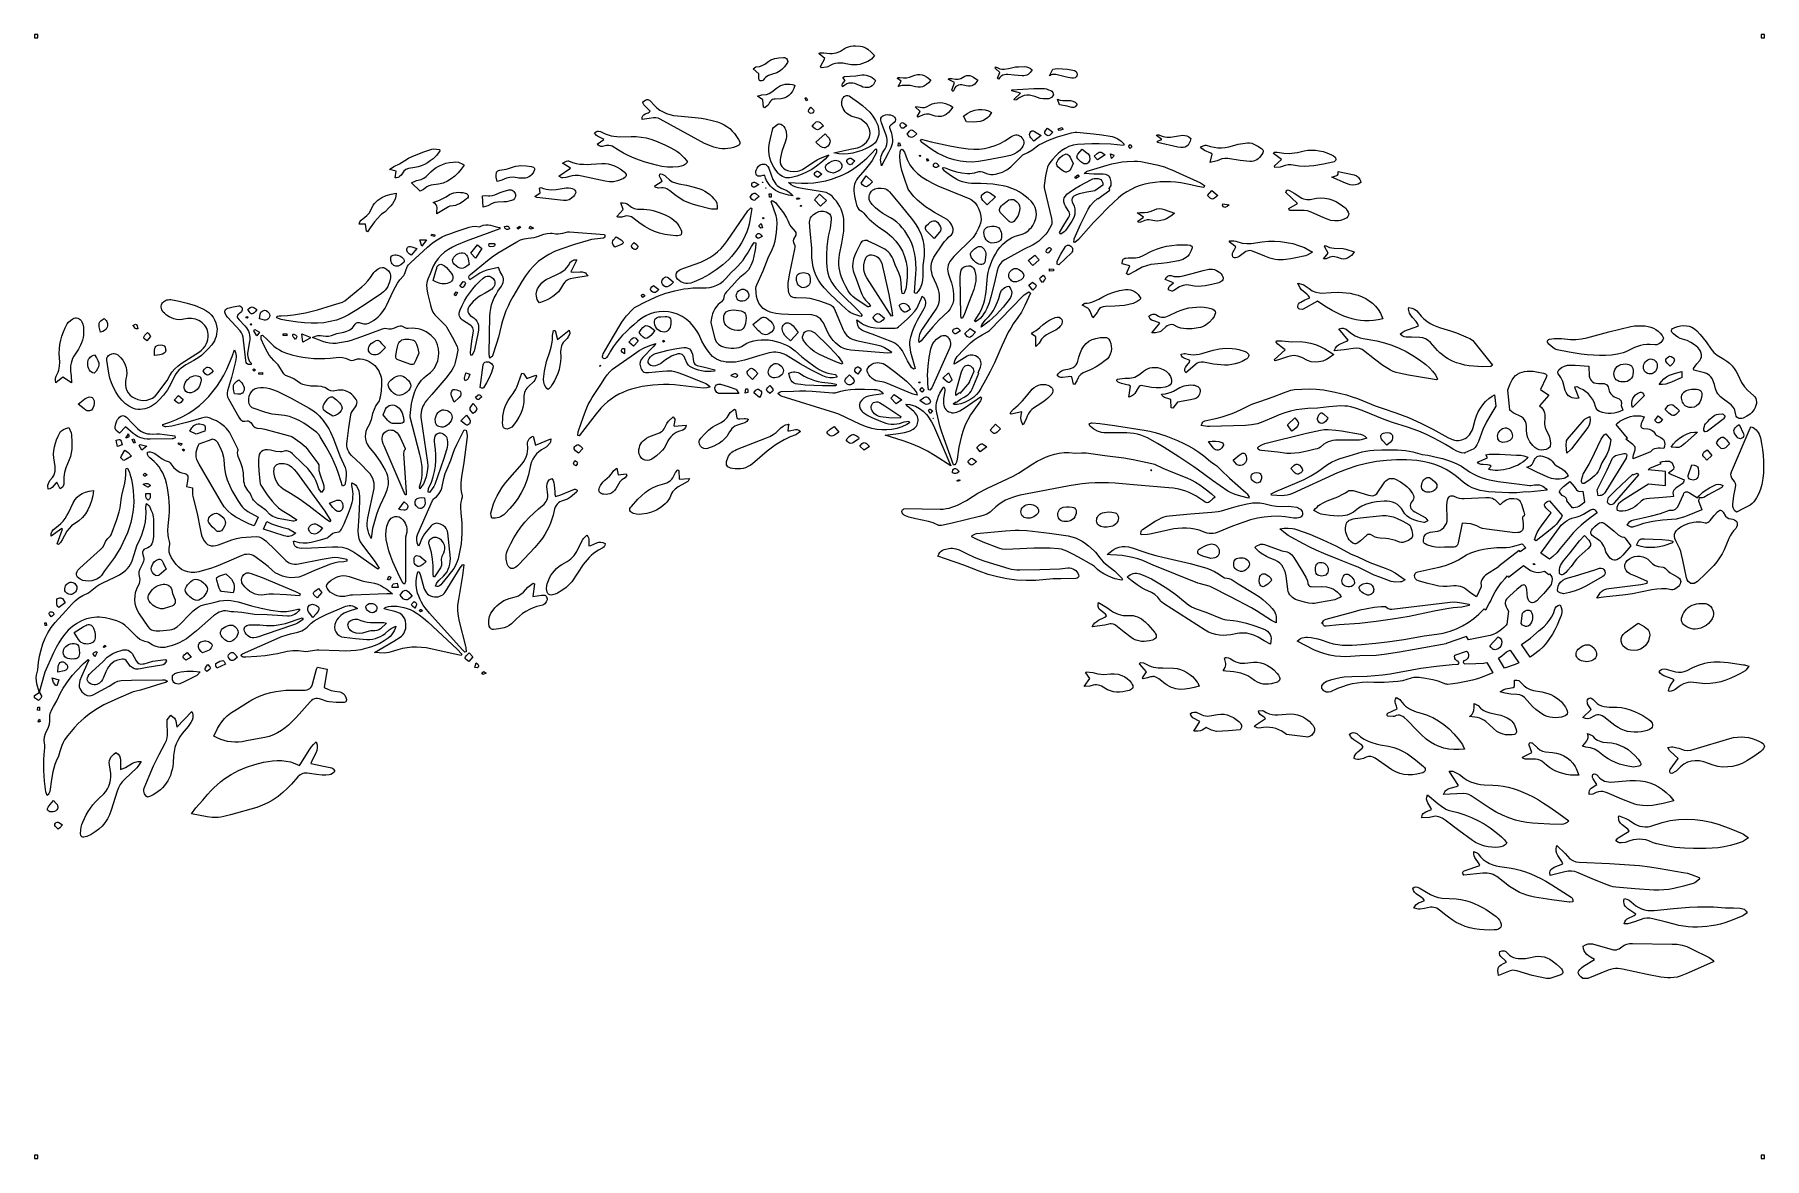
# Model space of a CAD drawing. Header units: centimetres. Extents: x -3.3 to 24.3, y 4.5 to 22.4.
import ezdxf

# ---------------------------------------------------------------- set-up
doc = ezdxf.new("R2010")
doc.units = ezdxf.units.CM
doc.layers.add('BOX', color=7, linetype='Continuous')
doc.layers.add('CUT', color=7, linetype='Continuous')

msp = doc.modelspace()

# ---------------------------------------------------------------- linework, layer by layer
at = {"layer": 'BOX'}
for points in [[(-3.299183, 22.393728), (-3.249183, 22.393728), (-3.249183, 22.443728), (-3.299183, 22.443728)], [(24.266919, 22.393728), (24.316919, 22.393728), (24.316919, 22.443728), (24.266919, 22.443728)], [(-3.299183, 4.497423), (-3.249183, 4.497423), (-3.249183, 4.547423), (-3.299183, 4.547423)], [(24.266919, 4.497423), (24.316919, 4.497423), (24.316919, 4.547423), (24.266919, 4.547423)]]:
    msp.add_lwpolyline(points, close=True, dxfattribs=at)
at = {"layer": 'CUT'}
for points in [[(9.39637, 22.141826), (9.431292, 22.142149), (9.465533, 22.146019), (9.499164, 22.153634), (9.532254, 22.16519), (9.564875, 22.180882), (9.629225, 22.220688), (9.662528, 22.23644), (9.696883, 22.248419), (9.732167, 22.25688), (9.768258, 22.262077), (9.805032, 22.264265), (9.880144, 22.26063), (9.915224, 22.254052), (9.94739, 22.242873), (9.977183, 22.22764), (10.005143, 22.2089), (10.05773, 22.163089), (10.109479, 22.10982), (10.061802, 22.052891), (10.043659, 22.038351), (10.00345, 22.015124), (9.962352, 21.995393), (9.920368, 21.979505), (9.877504, 21.967812), (9.833763, 21.96066), (9.789149, 21.9584), (9.743667, 21.96138), (9.653778, 21.979226), (9.610863, 21.985257), (9.568533, 21.987639), (9.526745, 21.985974), (9.485456, 21.97986), (9.444625, 21.968896), (9.404208, 21.952682), (9.364163, 21.930817), (9.341229, 21.921193), (9.261242, 21.910278), (9.247012, 21.93229), (9.315741, 22.059863), (9.22694, 22.135694), (9.231542, 22.151993), (9.30156, 22.153794)], [(8.584981, 22.074816), (8.654789, 22.078909), (8.674405, 22.076923), (8.691398, 22.070538), (8.705294, 22.060499), (8.715617, 22.047545), (8.721893, 22.032419), (8.723646, 22.015862), (8.720402, 21.998617), (8.711684, 21.981424), (8.673382, 21.930734), (8.629683, 21.885892), (8.60527, 21.866508), (8.57886, 21.849599), (8.550238, 21.835504), (8.466603, 21.808819), (8.416656, 21.788831), (8.393417, 21.775758), (8.371732, 21.759839), (8.351899, 21.740481), (8.334216, 21.717088), (8.325399, 21.710135), (8.311744, 21.705878), (8.296477, 21.704449), (8.282825, 21.705982), (8.275617, 21.711315), (8.269414, 21.721614), (8.262012, 21.746424), (8.26109, 21.814755), (8.171866, 21.898833), (8.215609, 21.927482), (8.273464, 21.935175), (8.31676, 21.949363), (8.356642, 21.971321), (8.42281, 22.021713), (8.45318, 22.039259), (8.484745, 22.052836), (8.517343, 22.06295)], [(12.317572, 21.919484), (12.362851, 21.926962), (12.408907, 21.930963), (12.501657, 21.934266), (12.537307, 21.931299), (12.570177, 21.920514), (12.600518, 21.902749), (12.628582, 21.878842), (12.59741, 21.837236), (12.579783, 21.820945), (12.560665, 21.807764), (12.539961, 21.797767), (12.517574, 21.791029), (12.493407, 21.787625), (12.467363, 21.78763), (12.341274, 21.794455), (12.240481, 21.805781), (12.212022, 21.805818), (12.184614, 21.802292), (12.158488, 21.794162), (12.133881, 21.780383), (12.111026, 21.759915), (12.090157, 21.731714), (12.075271, 21.749034), (12.112676, 21.840204), (12.035859, 21.909817), (12.042127, 21.93103), (12.076793, 21.910472), (12.111279, 21.898137), (12.14564, 21.892644), (12.179935, 21.892612), (12.248548, 21.90341)], [(13.324418, 21.761126), (13.313528, 21.754418), (13.287612, 21.747977), (13.259195, 21.748977), (13.175986, 21.762747), (13.13488, 21.77201), (13.048614, 21.798037), (13.002221, 21.807608), (12.978424, 21.808603), (12.953998, 21.806031), (12.928775, 21.799115), (12.902583, 21.787075), (12.956614, 21.889421), (12.99456, 21.896219), (13.033192, 21.899669), (13.112134, 21.898499), (13.192681, 21.889849), (13.274075, 21.877658), (13.305331, 21.868669), (13.328206, 21.85252), (13.336077, 21.841745), (13.341345, 21.829162), (13.34384, 21.814765), (13.343395, 21.798546), (13.339803, 21.782911), (13.333327, 21.770531)], [(8.472421, 21.530316), (8.542944, 21.589342), (8.575667, 21.611108), (8.609739, 21.628343), (8.645144, 21.641084), (8.681863, 21.649372), (8.71988, 21.653243), (8.759176, 21.652737), (8.799734, 21.647893), (8.823424, 21.639492), (8.83611, 21.628734), (8.81977, 21.580529), (8.79817, 21.537887), (8.77155, 21.5011), (8.740145, 21.47046), (8.704194, 21.446258), (8.663933, 21.428788), (8.6196, 21.418342), (8.523938, 21.413971), (8.502373, 21.410722), (8.482545, 21.404623), (8.464664, 21.394852), (8.448943, 21.380589), (8.435593, 21.36101), (8.424824, 21.335293), (8.41442, 21.318481), (8.397516, 21.303771), (8.359117, 21.275838), (8.336277, 21.284571), (8.329051, 21.403077), (8.244456, 21.458065), (8.312898, 21.483522), (8.383687, 21.489296), (8.430256, 21.504989)], [(9.810091, 21.78586), (9.908115, 21.799467), (9.944383, 21.799963), (9.978705, 21.795927), (10.011205, 21.787407), (10.042004, 21.774448), (10.071227, 21.757098), (10.098995, 21.735401), (10.125432, 21.709405), (10.110777, 21.676345), (10.092866, 21.648929), (10.071856, 21.627216), (10.047905, 21.611261), (10.021169, 21.601122), (9.991805, 21.596856), (9.959969, 21.598519), (9.925819, 21.606169), (9.894503, 21.618396), (9.830975, 21.649314), (9.797858, 21.661224), (9.764889, 21.668518), (9.732038, 21.670414), (9.699278, 21.666135), (9.666579, 21.654901), (9.633913, 21.635932), (9.601251, 21.608451), (9.594927, 21.638523), (9.597264, 21.658989), (9.612263, 21.679247), (9.643926, 21.708694), (9.604235, 21.760809), (9.628516, 21.7734)], [(10.487211, 21.613117), (10.535646, 21.70067), (10.476436, 21.741732), (10.482388, 21.756825), (10.514474, 21.75749), (10.573439, 21.751492), (10.620937, 21.75296), (10.667645, 21.762079), (10.754675, 21.796659), (10.794165, 21.805439), (10.832326, 21.806774), (10.86928, 21.801073), (10.905147, 21.788747), (10.940049, 21.770206), (10.974106, 21.745858), (11.00744, 21.716114), (10.971224, 21.675789), (10.938414, 21.645084), (10.907271, 21.623316), (10.876054, 21.609803), (10.843026, 21.603862), (10.806446, 21.60481), (10.764576, 21.611965), (10.679911, 21.631366), (10.642698, 21.633133), (10.551208, 21.629514)], [(11.402599, 21.731243), (11.444717, 21.732557), (11.485907, 21.743055), (11.554409, 21.77898), (11.580714, 21.788069), (11.606673, 21.791079), (11.633118, 21.787964), (11.660882, 21.77868), (11.690799, 21.763181), (11.760421, 21.713356), (11.70942, 21.653789), (11.686486, 21.635214), (11.663156, 21.623444), (11.637847, 21.617979), (11.60898, 21.618321), (11.574973, 21.623969), (11.50354, 21.640843), (11.47584, 21.641795), (11.45106, 21.637325), (11.42911, 21.627479), (11.409905, 21.612303), (11.393356, 21.591842), (11.379378, 21.566143), (11.367881, 21.535252), (11.342578, 21.554811), (11.387191, 21.677527), (11.291652, 21.727215), (11.29434, 21.744693), (11.342942, 21.740792)], [(12.651307, 21.583098), (12.786316, 21.585407), (12.821165, 21.582241), (12.856059, 21.574927), (12.890149, 21.564103), (12.922591, 21.550409), (12.939325, 21.537555), (12.954425, 21.518166), (12.964292, 21.497654), (12.965329, 21.481428), (12.953869, 21.46087), (12.936368, 21.441386), (12.91588, 21.426553), (12.895459, 21.419951), (12.849013, 21.417727), (12.801806, 21.418547), (12.755935, 21.42456), (12.713493, 21.437915), (12.669074, 21.455429), (12.625751, 21.467777), (12.583409, 21.474501), (12.541935, 21.475144), (12.501216, 21.46925), (12.461139, 21.45636), (12.42159, 21.436018), (12.374648, 21.403437), (12.34559, 21.397231), (12.337453, 21.413486), (12.438516, 21.509535), (12.303407, 21.545324), (12.304172, 21.560178)], [(6.489508, 21.407188), (6.504146, 21.403993), (6.51848, 21.395497), (6.533335, 21.381568), (6.590682, 21.31423), (6.635243, 21.273007), (6.683021, 21.238038), (6.733819, 21.208964), (6.78744, 21.185421), (6.843688, 21.167049), (6.902365, 21.153486), (6.963276, 21.144371), (7.247162, 21.120731), (7.341422, 21.110251), (7.407748, 21.099516), (7.539077, 21.068855), (7.603625, 21.049795), (7.657612, 21.029714), (7.707795, 21.004755), (7.75437, 20.975222), (7.797529, 20.941415), (7.837465, 20.903634), (7.874371, 20.862182), (7.908441, 20.817359), (7.939867, 20.769466), (7.958343, 20.73153), (7.961289, 20.716072), (7.959801, 20.702468), (7.953701, 20.690355), (7.942808, 20.679369), (7.926944, 20.669147), (7.861078, 20.643038), (7.815954, 20.631001), (7.77061, 20.623199), (7.725101, 20.619619), (7.679479, 20.620248), (7.633799, 20.625072), (7.588112, 20.634077), (7.542473, 20.64725), (7.492945, 20.664955), (7.396017, 20.706547), (7.183679, 20.819309), (6.689649, 21.09046), (6.65471, 21.10659), (6.619814, 21.115419), (6.583809, 21.116452), (6.511673, 21.101687), (6.400625, 21.090028), (6.402108, 21.124457), (6.412317, 21.148484), (6.428929, 21.164729), (6.449621, 21.175814), (6.493957, 21.192986), (6.512954, 21.204315), (6.526742, 21.220968), (6.494496, 21.255032), (6.441621, 21.303412), (6.427475, 21.322334), (6.41702, 21.344119), (6.411424, 21.369648), (6.456022, 21.398214), (6.473742, 21.405217)], [(9.018595, 21.38779), (9.003266, 21.430322), (9.020011, 21.437493), (9.04045, 21.394151)], [(9.137093, 21.242874), (9.142084, 21.232356), (9.142539, 21.220961), (9.137352, 21.208327), (9.12542, 21.194093), (9.113635, 21.188341), (9.097103, 21.186103), (9.080884, 21.187498), (9.070035, 21.192643), (9.059681, 21.206873), (9.055608, 21.219504), (9.05658, 21.230922), (9.06136, 21.241515), (9.093836, 21.283404)], [(10.036634, 20.907234), (10.026219, 20.943014), (10.009072, 20.97804), (9.985983, 21.011313), (9.957741, 21.041829), (9.925136, 21.068589), (9.888957, 21.090589), (9.849996, 21.10683), (9.768386, 21.12874), (9.738648, 21.140412), (9.710998, 21.154483), (9.685586, 21.171001), (9.662557, 21.190016), (9.642059, 21.211574), (9.624238, 21.235725), (9.609242, 21.262517), (9.597218, 21.291997), (9.590723, 21.317603), (9.587825, 21.344788), (9.588573, 21.372117), (9.593016, 21.398153), (9.601204, 21.421077), (9.612817, 21.439938), (9.627312, 21.454449), (9.644148, 21.464326), (9.662781, 21.469282), (9.682671, 21.469032), (9.703275, 21.463291), (9.72405, 21.451773), (9.854936, 21.359195), (9.918117, 21.310667), (9.978092, 21.258973), (10.033586, 21.202855), (10.083326, 21.141057), (10.126036, 21.072323), (10.160444, 20.995395), (10.17411, 20.945993), (10.179448, 20.896152), (10.176562, 20.847085), (10.165558, 20.800008), (10.14654, 20.756133), (10.119613, 20.716675), (10.084884, 20.682847), (10.042456, 20.655865), (9.974231, 20.623114), (9.905204, 20.593695), (9.835161, 20.568865), (9.763891, 20.549879), (9.691182, 20.537995), (9.61682, 20.534467), (9.540594, 20.540554), (9.462291, 20.55751), (9.747038, 20.619886), (9.838261, 20.637681), (9.879345, 20.651988), (9.917096, 20.672038), (9.950907, 20.697092), (9.980167, 20.726417), (10.004269, 20.759276), (10.022602, 20.794933), (10.034558, 20.832654), (10.039527, 20.871702)], [(10.799239, 21.12308), (10.789844, 21.136919), (10.840511, 21.214694), (10.764893, 21.283185), (10.771108, 21.294484), (10.874576, 21.278558), (10.907959, 21.280095), (10.938655, 21.289722), (10.997937, 21.322411), (11.028518, 21.336299), (11.072179, 21.348635), (11.115316, 21.355541), (11.157857, 21.357068), (11.199726, 21.353267), (11.24085, 21.344187), (11.281154, 21.329881), (11.320564, 21.310397), (11.359006, 21.285788), (11.325178, 21.236466), (11.289989, 21.196965), (11.252968, 21.167148), (11.213641, 21.146879), (11.171539, 21.136024), (11.126188, 21.134447), (11.077118, 21.142011), (10.981702, 21.170277), (10.941433, 21.172595), (10.902148, 21.165696)], [(13.262363, 21.280036), (13.185106, 21.299289), (13.064167, 21.322291), (13.031814, 21.410256), (13.073094, 21.397697), (13.114883, 21.392727), (13.197771, 21.391905), (13.23776, 21.389228), (13.276041, 21.380489), (13.312058, 21.362276), (13.329045, 21.34855), (13.345257, 21.331176), (13.318205, 21.297166), (13.305892, 21.287095), (13.293115, 21.281138), (13.278923, 21.278912)], [(8.534078, 20.277576), (8.502179, 20.324233), (8.475624, 20.372924), (8.454474, 20.423543), (8.438792, 20.475984), (8.428637, 20.530141), (8.424071, 20.585907), (8.425155, 20.643177), (8.433836, 20.713593), (8.448218, 20.783622), (8.487262, 20.944619), (8.497949, 20.961381), (8.54485, 20.999599), (8.568796, 21.01417), (8.580581, 21.018186), (8.592123, 21.019207), (8.616309, 21.012081), (8.64084, 20.995852), (8.662447, 20.974147), (8.677862, 20.950594), (8.691688, 20.916085), (8.700234, 20.881463), (8.703977, 20.846756), (8.703392, 20.811994), (8.698953, 20.777203), (8.691137, 20.742412), (8.631762, 20.578331), (8.617447, 20.529954), (8.606775, 20.481016), (8.602599, 20.43813), (8.605546, 20.399608), (8.615439, 20.365506), (8.632101, 20.335882), (8.655354, 20.310791), (8.685024, 20.290291), (8.720931, 20.274437), (8.762901, 20.263286), (8.822568, 20.25675), (8.880076, 20.261365), (8.908005, 20.268084), (8.935378, 20.277868), (8.962189, 20.290808), (9.140488, 20.410254), (9.193037, 20.441364), (9.238926, 20.464191), (9.382493, 20.522013), (9.319773, 20.455032), (9.253593, 20.394346), (9.18395, 20.339916), (9.110843, 20.2917), (9.034272, 20.249656), (8.954235, 20.213744), (8.870731, 20.183922), (8.783759, 20.16015), (8.752319, 20.154975), (8.72234, 20.154356), (8.693788, 20.158057), (8.66663, 20.165841), (8.640832, 20.17747), (8.616361, 20.192707), (8.593182, 20.211316), (8.571262, 20.23306)], [(9.239148, 20.940698), (9.218079, 20.929081), (9.199429, 20.924648), (9.181598, 20.927322), (9.162985, 20.937026), (9.117011, 20.977217), (9.140756, 21.011393), (9.161475, 21.035986), (9.180468, 21.051058), (9.199031, 21.056672), (9.218462, 21.05289), (9.24006, 21.039774), (9.265122, 21.017388), (9.294946, 20.985794)], [(10.294709, 20.838128), (10.21921, 21.033303), (10.209395, 21.07631), (10.20943, 21.094183), (10.212748, 21.109832), (10.219342, 21.1234), (10.229203, 21.135036), (10.242324, 21.144883), (10.258695, 21.153089), (10.285116, 21.161326), (10.312719, 21.165168), (10.340376, 21.164865), (10.366962, 21.160666), (10.39135, 21.15282), (10.412414, 21.141576), (10.429028, 21.127183), (10.440066, 21.109891), (10.44448, 21.095863), (10.445572, 21.083104), (10.439386, 21.060826), (10.424701, 21.041925), (10.367861, 20.996708), (10.357294, 20.98552), (10.351454, 20.974544), (10.349958, 20.962393), (10.35847, 20.929019), (10.37969, 20.871016), (10.388664, 20.836979), (10.394441, 20.802952), (10.39683, 20.768977), (10.395639, 20.735093), (10.390678, 20.701343), (10.381754, 20.667765), (10.368677, 20.634401), (10.334746, 20.563419), (10.223288, 20.347207), (10.214164, 20.37955), (10.208975, 20.411125), (10.207624, 20.441882), (10.210014, 20.471767), (10.216048, 20.500729), (10.225631, 20.528715), (10.238664, 20.555673), (10.277546, 20.617569), (10.293929, 20.653659), (10.304502, 20.689905), (10.309567, 20.726391), (10.309423, 20.7632), (10.30437, 20.800418)], [(10.582776, 20.953984), (10.571188, 20.948389), (10.558743, 20.947135), (10.54515, 20.95151), (10.530119, 20.962806), (10.523786, 20.974568), (10.5209, 20.991301), (10.521767, 21.008044), (10.526694, 21.019836), (10.541452, 21.032346), (10.55501, 21.03734), (10.567639, 21.036327), (10.579611, 21.030816), (10.626361, 20.993966)], [(11.767484, 21.246659), (11.824152, 21.249291), (11.878322, 21.24227), (11.929144, 21.225399), (11.975768, 21.19848), (11.957641, 21.168144), (11.938148, 21.142053), (11.917395, 21.119902), (11.895485, 21.101388), (11.872522, 21.086205), (11.848611, 21.074049), (11.798359, 21.057599), (11.745562, 21.049603), (11.691053, 21.047623), (11.580231, 21.051968), (11.532824, 21.143552), (11.590988, 21.182821), (11.650053, 21.213227), (11.709168, 21.234572)], [(5.811802, 20.860821), (5.857184, 20.84305), (5.903302, 20.829459), (5.95011, 20.819768), (5.997562, 20.813694), (6.045611, 20.810955), (6.225146, 20.818336), (6.305614, 20.815829), (6.384773, 20.807157), (6.462677, 20.792639), (6.539376, 20.772595), (6.614925, 20.747343), (6.689374, 20.717204), (6.762777, 20.682496), (6.858707, 20.633911), (6.951398, 20.580523), (6.994901, 20.549872), (7.035639, 20.515435), (7.072961, 20.476349), (7.106215, 20.431753), (7.122344, 20.405605), (7.093914, 20.374505), (7.060203, 20.353303), (7.022188, 20.339956), (6.980845, 20.332422), (6.891956, 20.326058), (6.803705, 20.32859), (6.71605, 20.339153), (6.628948, 20.356883), (6.447224, 20.406499), (6.358281, 20.435884), (6.270913, 20.468984), (6.185343, 20.506297), (6.101791, 20.548323), (6.020479, 20.595559), (5.923862, 20.659427), (5.906014, 20.66688), (5.870037, 20.673035), (5.833623, 20.67029), (5.769399, 20.655921), (5.741963, 20.65596), (5.727971, 20.659846), (5.713678, 20.667157), (5.698994, 20.678527), (5.683831, 20.69459), (5.790589, 20.766932), (5.77345, 20.780985), (5.68863, 20.819908), (5.669451, 20.833198), (5.653518, 20.851062), (5.64205, 20.875078), (5.657698, 20.887691), (5.673398, 20.896188), (5.689122, 20.900967), (5.704846, 20.902426), (5.736184, 20.896985)], [(9.320418, 20.636936), (9.306131, 20.635754), (9.2776, 20.642146), (9.24927, 20.658929), (9.173018, 20.725028), (9.324721, 20.860838), (9.372345, 20.807201), (9.385602, 20.789125), (9.393958, 20.773225), (9.398879, 20.756637), (9.400487, 20.739675), (9.398905, 20.722655), (9.386658, 20.689703), (9.363116, 20.660303), (9.348932, 20.649018), (9.334693, 20.641293)], [(10.489806, 20.661054), (10.490757, 20.713649), (10.511004, 20.715335), (10.523967, 20.666802)], [(10.736948, 20.815444), (10.718271, 20.804467), (10.702043, 20.80041), (10.686765, 20.803202), (10.670936, 20.812771), (10.631623, 20.851948), (10.667911, 20.90368), (10.683286, 20.916904), (10.698655, 20.921761), (10.715398, 20.918297), (10.734892, 20.90656), (10.787656, 20.858447)], [(12.319409, 20.828853), (12.34306, 20.837732), (12.365437, 20.842181), (12.386655, 20.842239), (12.406834, 20.837945), (12.426089, 20.829337), (12.444537, 20.816456), (12.463801, 20.797562), (12.478402, 20.776902), (12.488248, 20.75483), (12.493246, 20.7317), (12.493305, 20.707865), (12.488331, 20.683679), (12.478232, 20.659496), (12.462916, 20.63567), (12.425917, 20.593797), (12.383576, 20.558878), (12.336069, 20.532234), (12.283574, 20.515189), (12.155578, 20.48772), (11.898682, 20.437221), (11.769518, 20.41706), (11.669794, 20.408556), (11.572326, 20.410311), (11.477047, 20.42174), (11.383893, 20.442256), (11.292798, 20.471274), (11.203697, 20.508208), (11.116522, 20.552472), (11.03121, 20.603481), (10.992578, 20.629291), (10.880288, 20.712148), (10.870303, 20.721414), (10.844637, 20.754834), (10.854834, 20.771449), (11.016548, 20.730637), (11.310016, 20.666467), (11.457135, 20.637987), (11.605065, 20.618111), (11.693695, 20.613406), (11.781112, 20.616217), (11.867096, 20.626663), (11.951426, 20.644866), (12.033884, 20.670945), (12.114248, 20.705021), (12.192298, 20.747215), (12.294366, 20.815504)], [(12.888933, 20.363248), (12.873399, 20.324134), (12.861663, 20.282732), (12.841517, 20.189747), (12.820194, 20.032733), (12.819415, 20.003525), (12.823811, 19.974547), (12.937861, 19.508064), (12.943366, 19.464847), (12.93876, 19.423895), (12.925766, 19.384774), (12.906107, 19.347047), (12.876277, 19.301165), (12.84387, 19.258229), (12.808831, 19.218221), (12.771107, 19.181121), (12.730644, 19.146912), (12.687387, 19.115573), (12.641282, 19.087087), (12.490446, 19.010479), (12.189757, 18.847681), (12.165355, 18.832448), (12.144093, 18.815032), (12.125741, 18.795575), (12.110071, 18.774214), (12.085864, 18.726344), (12.069644, 18.672538), (12.021079, 18.462776), (11.968699, 18.25398), (11.939781, 18.160908), (11.902277, 18.071803), (11.879753, 18.029122), (11.854419, 17.987892), (11.826053, 17.948266), (11.794435, 17.910398), (11.777953, 17.89478), (11.721441, 17.854298), (11.708605, 17.868738), (11.782391, 17.986489), (11.810716, 18.04195), (11.834324, 18.098673), (11.853653, 18.156516), (11.86914, 18.215338), (11.881223, 18.274997), (11.890338, 18.335349), (11.906581, 18.521487), (11.914704, 18.584407), (11.926024, 18.646307), (11.940783, 18.707172), (11.959218, 18.766983), (11.981571, 18.825722), (12.008081, 18.883371), (12.038988, 18.939914), (12.073645, 18.994001), (12.111373, 19.043995), (12.152454, 19.089608), (12.197172, 19.130548), (12.24581, 19.166527), (12.298652, 19.197254), (12.355981, 19.22244), (12.4513, 19.25167), (12.482828, 19.26407), (12.512637, 19.27902), (12.5407, 19.296545), (12.566989, 19.31667), (12.591479, 19.33942), (12.614141, 19.364819), (12.63495, 19.392892), (12.666367, 19.449495), (12.685944, 19.507819), (12.69384, 19.566672), (12.69021, 19.62486), (12.675212, 19.681192), (12.649001, 19.734474), (12.611734, 19.783515), (12.563569, 19.82712), (12.469214, 19.900004), (12.420402, 19.933394), (12.369036, 19.96101), (12.303388, 19.987912), (12.235601, 20.010568), (12.16646, 20.028515), (12.096752, 20.041288), (12.000429, 20.053243), (11.903461, 20.061398), (11.806258, 20.065562), (11.657706, 20.066349), (11.607858, 20.071101), (11.559583, 20.079794), (11.512778, 20.092418), (11.467341, 20.108964), (11.423167, 20.129422), (11.380153, 20.153784), (11.338198, 20.182039), (11.229611, 20.262661), (11.219415, 20.272844), (11.193629, 20.309245), (11.204794, 20.32313), (11.238868, 20.315487), (11.290189, 20.292366), (11.331848, 20.276776), (11.417164, 20.253771), (11.504266, 20.238694), (11.5921, 20.227975), (11.629068, 20.226747), (11.666789, 20.230445), (11.704208, 20.238102), (11.773597, 20.257294), (11.804634, 20.258942), (11.8353, 20.253276), (11.899198, 20.226272), (11.933427, 20.21669), (11.968584, 20.211546), (12.003055, 20.211257), (12.04252, 20.215737), (12.080833, 20.223637), (12.117973, 20.234792), (12.153921, 20.249036), (12.188655, 20.266204), (12.222156, 20.286129), (12.285378, 20.33359), (12.324538, 20.368895), (12.478655, 20.521396), (12.560314, 20.558471), (12.619691, 20.597519), (12.734458, 20.681081), (12.789201, 20.711908), (12.846354, 20.738972), (12.904982, 20.763253), (13.029902, 20.808603), (13.257138, 20.875485), (13.311503, 20.886079), (13.338171, 20.885971), (13.606641, 20.857086), (13.740567, 20.840301), (13.874034, 20.820663), (13.905633, 20.813943), (13.936153, 20.804227), (13.993724, 20.776561), (14.046279, 20.739173), (14.09335, 20.693574), (14.086349, 20.671143), (13.880586, 20.692814), (13.695968, 20.697997), (13.579904, 20.698528), (13.464038, 20.695876), (13.348667, 20.688199), (13.278962, 20.676426), (13.214481, 20.655453), (13.15474, 20.626376), (13.099251, 20.590289), (13.047528, 20.548288), (12.999086, 20.501468), (12.953438, 20.450925), (12.910099, 20.397754)], [(12.664398, 20.89699), (12.769794, 20.8308), (12.655785, 20.743402), (12.604648, 20.795356), (12.592588, 20.813393), (12.587355, 20.828805), (12.585648, 20.846586), (12.587386, 20.864458), (12.592489, 20.880143), (12.605359, 20.897276), (12.622473, 20.906098), (12.642572, 20.906154)], [(12.872365, 20.947633), (12.957937, 20.885764), (12.908134, 20.839159), (12.895771, 20.831364), (12.882302, 20.828003), (12.867154, 20.830523), (12.849757, 20.840369), (12.836535, 20.852686), (12.829074, 20.865275), (12.826786, 20.878156), (12.829083, 20.891349), (12.845081, 20.918749)], [(13.116858, 20.929056), (13.056909, 20.91062), (13.044059, 20.936197), (13.107626, 20.961415)], [(14.716298, 20.815267), (14.745642, 20.809247), (14.775239, 20.806309), (14.835163, 20.807903), (14.963947, 20.829273), (15.031452, 20.835941), (15.064594, 20.833448), (15.097089, 20.825182), (15.128755, 20.809729), (15.159412, 20.785671), (15.148942, 20.742811), (15.135041, 20.707749), (15.117269, 20.680235), (15.095186, 20.66002), (15.068354, 20.646856), (15.036333, 20.640493), (14.998684, 20.640682), (14.954966, 20.647173), (14.627887, 20.718397), (14.630019, 20.739543), (14.695434, 20.76796), (14.609597, 20.830598), (14.614571, 20.842817), (14.648603, 20.841585), (14.687212, 20.824811)], [(15.406324, 20.676361), (15.471789, 20.65538), (15.530916, 20.643422), (15.589886, 20.637609), (15.648733, 20.637474), (15.707487, 20.642551), (15.766179, 20.652374), (15.824842, 20.666475), (15.917827, 20.693875), (15.953031, 20.70073), (16.062179, 20.716565), (16.09836, 20.714505), (16.132877, 20.707234), (16.165988, 20.695683), (16.229022, 20.663453), (16.289519, 20.625249), (16.30105, 20.615745), (16.308945, 20.60482), (16.31349, 20.592786), (16.314973, 20.579959), (16.3099, 20.553184), (16.29602, 20.527008), (16.257529, 20.480052), (16.235966, 20.460298), (16.212669, 20.443643), (16.187497, 20.430548), (16.160306, 20.421474), (16.130957, 20.416883), (16.099306, 20.417237), (15.948506, 20.434147), (15.750152, 20.465434), (15.703052, 20.466116), (15.656694, 20.458792), (15.5799, 20.429713), (15.467192, 20.400388), (15.50299, 20.534595), (15.480292, 20.548603), (15.38006, 20.591262), (15.356112, 20.606234), (15.333995, 20.625987), (15.314402, 20.652053), (15.388136, 20.67962)], [(2.61067, 20.433489), (2.668877, 20.46793), (2.728802, 20.498468), (2.790153, 20.525744), (2.915978, 20.57307), (3.044031, 20.615033), (3.071872, 20.619177), (3.162741, 20.6086), (3.17123, 20.587198), (3.122765, 20.516292), (3.103735, 20.495832), (3.061421, 20.459664), (3.017502, 20.4266), (2.971863, 20.397005), (2.924392, 20.371244), (2.874976, 20.349681), (2.823502, 20.33268), (2.769858, 20.320607), (2.668584, 20.306329), (2.629712, 20.290153), (2.596741, 20.264484), (2.550503, 20.200553), (2.527777, 20.176477), (2.513979, 20.166972), (2.498086, 20.15973), (2.479745, 20.155184), (2.4586, 20.153765), (2.472502, 20.265062), (2.365668, 20.287437), (2.434247, 20.335852), (2.526499, 20.377161)], [(10.128517, 20.619878), (10.143524, 20.609904), (10.143713, 20.572542), (10.140463, 20.561825), (10.070872, 20.433876), (10.043993, 20.393821), (9.960711, 20.287212), (9.84475, 20.155306), (9.822955, 20.123501), (9.80557, 20.090521), (9.792572, 20.056331), (9.783938, 20.020895), (9.779645, 19.984178), (9.779667, 19.946143), (9.791471, 19.860866), (9.809594, 19.769696), (9.821897, 19.725113), (9.831634, 19.699638), (9.845128, 19.674543), (9.86193, 19.652975), (9.914149, 19.616838), (9.940558, 19.591266), (9.987655, 19.53487), (10.022256, 19.498335), (10.097491, 19.430703), (10.17971, 19.368214), (10.268096, 19.310033), (10.310735, 19.278976), (10.386508, 19.213189), (10.452762, 19.142677), (10.509179, 19.067323), (10.555441, 18.987009), (10.591228, 18.901617), (10.616223, 18.811028), (10.630106, 18.715124), (10.632782, 18.665143), (10.630567, 18.563088), (10.62315, 18.461857), (10.616856, 18.411614), (10.610483, 18.384834), (10.578544, 18.30638), (10.554095, 18.307839), (10.538771, 18.383348), (10.535831, 18.4874), (10.52301, 18.563515), (10.49967, 18.637084), (10.43874, 18.765496), (10.405171, 18.859295), (10.390324, 18.89127), (10.372713, 18.920876), (10.352367, 18.948129), (10.329315, 18.973043), (10.303586, 18.995634), (10.27521, 19.015916), (10.244215, 19.033905), (10.126882, 19.092027), (10.008079, 19.14722), (9.991622, 19.15288), (9.974078, 19.155359), (9.95603, 19.154573), (9.938065, 19.150439), (9.920768, 19.142875), (9.904722, 19.131796), (9.890515, 19.11712), (9.878729, 19.098764), (9.820248, 18.982351), (9.794947, 18.923213), (9.775115, 18.862981), (9.762884, 18.801299), (9.760384, 18.737811), (9.763451, 18.70528), (9.769749, 18.672163), (9.779547, 18.638418), (9.818953, 18.541688), (9.886417, 18.350316), (9.907663, 18.297), (9.933925, 18.247036), (9.966773, 18.201259), (10.017585, 18.1507), (10.04814, 18.109321), (10.011532, 18.097827), (10.00481, 18.098821), (9.863418, 18.186145), (9.796154, 18.233112), (9.765316, 18.259125), (9.737079, 18.287475), (9.712267, 18.317563), (9.689653, 18.349872), (9.649977, 18.41956), (9.615973, 18.493342), (9.58556, 18.568021), (9.568104, 18.618279), (9.55518, 18.66903), (9.546587, 18.720261), (9.542124, 18.771958), (9.54159, 18.824109), (9.544782, 18.876699), (9.551501, 18.929715), (9.588614, 19.110687), (9.610777, 19.239089), (9.618246, 19.303832), (9.622363, 19.369055), (9.622418, 19.434843), (9.617703, 19.501286), (9.609141, 19.55476), (9.59575, 19.605382), (9.57786, 19.653377), (9.5558, 19.698968), (9.529901, 19.742377), (9.500492, 19.783828), (9.467904, 19.823543), (9.432465, 19.861747), (9.410844, 19.881), (9.387434, 19.896888), (9.336284, 19.920229), (9.281088, 19.93508), (8.979518, 19.981168), (8.898465, 19.995558), (8.858182, 20.005038), (8.817641, 20.020594), (8.776736, 20.045773), (8.735363, 20.08412), (8.841119, 20.073796), (8.944303, 20.069292), (9.044933, 20.070612), (9.143025, 20.07776), (9.238598, 20.090743), (9.331668, 20.109563), (9.422252, 20.134226), (9.510369, 20.164737), (9.596034, 20.201099), (9.679266, 20.243318), (9.760081, 20.291398), (9.838498, 20.345344), (9.914532, 20.40516), (9.988202, 20.470851), (10.059525, 20.542422)], [(9.548367, 20.414797), (9.565942, 20.398947), (9.578867, 20.382357), (9.58705, 20.365277), (9.5904, 20.347956), (9.588827, 20.330643), (9.582239, 20.313587), (9.570545, 20.297039), (9.553655, 20.281246), (9.528568, 20.264699), (9.455784, 20.231183), (9.412254, 20.239216), (9.376353, 20.251874), (9.361652, 20.260786), (9.349327, 20.271873), (9.339534, 20.285473), (9.332428, 20.301926), (9.32896, 20.319547), (9.329899, 20.33542), (9.334607, 20.349674), (9.342444, 20.362436), (9.364957, 20.384003), (9.392333, 20.401147), (9.429499, 20.420531), (9.467821, 20.434073), (9.48745, 20.436401), (9.507408, 20.434564), (9.527709, 20.427664)], [(9.744637, 20.466912), (9.795489, 20.428276), (9.76046, 20.389041), (9.746408, 20.376883), (9.733999, 20.369416), (9.722735, 20.366426), (9.712117, 20.367702), (9.690824, 20.382197), (9.676765, 20.398772), (9.6686, 20.416678), (9.669533, 20.435369), (9.682768, 20.454299), (9.700442, 20.467264), (9.716421, 20.472734), (9.731041, 20.47214)], [(11.122125, 20.028732), (11.516977, 19.86969), (11.629075, 19.821206), (11.65208, 19.809104), (11.674025, 19.793933), (11.714252, 19.755629), (11.748784, 19.708786), (11.77665, 19.655895), (11.796878, 19.599448), (11.808499, 19.541936), (11.810539, 19.48585), (11.807663, 19.459121), (11.802028, 19.433683), (11.788483, 19.391738), (11.772321, 19.351384), (11.732386, 19.275327), (11.6827, 19.20526), (11.623742, 19.140933), (11.427673, 18.954258), (11.378191, 18.902178), (11.331674, 18.84738), (11.311487, 18.819152), (11.296133, 18.790371), (11.285488, 18.760961), (11.279428, 18.730849), (11.277827, 18.699961), (11.280562, 18.668223), (11.287507, 18.63556), (11.320399, 18.5405), (11.339386, 18.47787), (11.35498, 18.414383), (11.366662, 18.350415), (11.372273, 18.298568), (11.373114, 18.247946), (11.368616, 18.198786), (11.35821, 18.151323), (11.341327, 18.105794), (11.3174, 18.062433), (11.285858, 18.021477), (11.138455, 17.884386), (11.038689, 17.778222), (10.94445, 17.666942), (10.853349, 17.552819), (10.822037, 17.524121), (10.819438, 17.561258), (10.820984, 17.596141), (10.826291, 17.629051), (10.834974, 17.660267), (10.860928, 17.718739), (10.895765, 17.773798), (11.092071, 18.059387), (11.114254, 18.095858), (11.13068, 18.133085), (11.141754, 18.17098), (11.147884, 18.20945), (11.149474, 18.248406), (11.14693, 18.287758), (11.140658, 18.327415), (11.131064, 18.367286), (11.100278, 18.45461), (11.03832, 18.590837), (11.022782, 18.642304), (11.014572, 18.693216), (11.013827, 18.743514), (11.020686, 18.79314), (11.035287, 18.842034), (11.057769, 18.890136), (11.199567, 19.100871), (11.229406, 19.140292), (11.261881, 19.177696), (11.297908, 19.212367), (11.338402, 19.243588), (11.352078, 19.260676), (11.360834, 19.286403), (11.364595, 19.315321), (11.363282, 19.34198), (11.355936, 19.372821), (11.344713, 19.400646), (11.329929, 19.425779), (11.311901, 19.448547), (11.290946, 19.469275), (11.26738, 19.488288), (11.213683, 19.522472), (11.067044, 19.605291), (10.995011, 19.648613), (10.924963, 19.694632), (10.857747, 19.744414), (10.79421, 19.799025), (10.735196, 19.859532), (10.657974, 19.957754), (10.647492, 19.973623), (10.640077, 19.990417), (10.593214, 20.13217), (10.548698, 20.274462), (10.531477, 20.346651), (10.519828, 20.419982), (10.515415, 20.494792), (10.5199, 20.571416), (10.528524, 20.60188), (10.549798, 20.611426), (10.587955, 20.565968), (10.628759, 20.451302), (10.650055, 20.406924), (10.674188, 20.36544), (10.700986, 20.326674), (10.730276, 20.290447), (10.761885, 20.256581), (10.795639, 20.2249), (10.86889, 20.167377), (10.948645, 20.116456), (11.033518, 20.070715)], [(10.847625, 20.5054), (10.836225, 20.495876), (10.824679, 20.512587), (10.83621, 20.516885), (10.842015, 20.515401)], [(10.951355, 20.422294), (10.943917, 20.461159), (10.957802, 20.466927), (10.972581, 20.428995)], [(13.100801, 20.279977), (13.037157, 20.334249), (13.025917, 20.346983), (13.018298, 20.361597), (13.015637, 20.378769), (13.019268, 20.399179), (13.028925, 20.423218), (13.041378, 20.445082), (13.073525, 20.482679), (13.11342, 20.512762), (13.158776, 20.536124), (13.171908, 20.537092), (13.188247, 20.53246), (13.203821, 20.524041), (13.214663, 20.513645), (13.232576, 20.483821), (13.280439, 20.386586), (13.243218, 20.301963), (13.227778, 20.278743), (13.214746, 20.265185), (13.201215, 20.255535), (13.187207, 20.24966), (13.172746, 20.247426), (13.157855, 20.248701), (13.126875, 20.261243)], [(13.436987, 20.389144), (13.403144, 20.412517), (13.356187, 20.461425), (13.347836, 20.473986), (13.342938, 20.486501), (13.341432, 20.499003), (13.343252, 20.511527), (13.356616, 20.536774), (13.424739, 20.615336), (13.500187, 20.557109), (13.52165, 20.537535), (13.532277, 20.52342), (13.539754, 20.506261), (13.54416, 20.487099), (13.545574, 20.466975), (13.53974, 20.428007), (13.532648, 20.411245), (13.522879, 20.397687), (13.511311, 20.388007), (13.498389, 20.381643), (13.484303, 20.378586), (13.469247, 20.378824), (13.453411, 20.382347)], [(13.739188, 20.559761), (13.794179, 20.524536), (13.670936, 20.441225), (13.617565, 20.501455), (13.666131, 20.543444), (13.697826, 20.563451), (13.712337, 20.56628), (13.726005, 20.564735)], [(13.925493, 20.494981), (13.895041, 20.463575), (13.8799, 20.537481), (13.919342, 20.525005), (13.929705, 20.519432), (13.934067, 20.513148), (13.932603, 20.505286)], [(14.207771, 20.668478), (14.215569, 20.652338), (14.213124, 20.64566), (14.192747, 20.625722), (14.17284, 20.646113), (14.170006, 20.653296), (14.171515, 20.66067), (14.191227, 20.689308)], [(16.730531, 20.544976), (16.817435, 20.552988), (16.861058, 20.561492), (16.966737, 20.588231), (17.028345, 20.597105), (17.089666, 20.599925), (17.150655, 20.596953), (17.211265, 20.588451), (17.271448, 20.574682), (17.331159, 20.555908), (17.405742, 20.525458), (17.435446, 20.509313), (17.46238, 20.485667), (17.471261, 20.471426), (17.475502, 20.457275), (17.475146, 20.443762), (17.470238, 20.431431), (17.46082, 20.420829), (17.446938, 20.412503), (17.428635, 20.406999), (17.276265, 20.375638), (17.123452, 20.348356), (17.046569, 20.340285), (16.969202, 20.338081), (16.891226, 20.34336), (16.762335, 20.365196), (16.713095, 20.36323), (16.664371, 20.352823), (16.588578, 20.327353), (16.498703, 20.323777), (16.495686, 20.349408), (16.60495, 20.450144), (16.482145, 20.542757), (16.489296, 20.564698), (16.539878, 20.566214), (16.643606, 20.548732)], [(2.854288, 19.943177), (2.717931, 20.076978), (2.800032, 20.11325), (2.874984, 20.130936), (2.915754, 20.149158), (2.952027, 20.175151), (3.024796, 20.252636), (3.067836, 20.290391), (3.113784, 20.322612), (3.162471, 20.349519), (3.213729, 20.371328), (3.267387, 20.388258), (3.323276, 20.400528), (3.381229, 20.408356), (3.425385, 20.410061), (3.469797, 20.404363), (3.492094, 20.397646), (3.514448, 20.387769), (3.536857, 20.374295), (3.559319, 20.356787), (3.512946, 20.292907), (3.463467, 20.23476), (3.41037, 20.183022), (3.353142, 20.138369), (3.291269, 20.101477), (3.224239, 20.073023), (3.151539, 20.053684), (3.032212, 20.03937), (2.995287, 20.028807), (2.961245, 20.01117), (2.909965, 19.969961)], [(4.384767, 20.344183), (4.425059, 20.350156), (4.465429, 20.352672), (4.546406, 20.349044), (4.627706, 20.33673), (4.663175, 20.325372), (4.674325, 20.317329), (4.681211, 20.307537), (4.683929, 20.295868), (4.682572, 20.282191), (4.668019, 20.248302), (4.638602, 20.208059), (4.621367, 20.191607), (4.60248, 20.177703), (4.581964, 20.166426), (4.559842, 20.157852), (4.536138, 20.152058), (4.483678, 20.148531), (4.429048, 20.152654), (4.344963, 20.164372), (4.289222, 20.162802), (4.234721, 20.151368), (4.160372, 20.119683), (4.084489, 20.095465), (4.072195, 20.1686), (4.070225, 20.211539), (4.072601, 20.229843), (4.077617, 20.244733), (4.085494, 20.256635), (4.096452, 20.265973), (4.128494, 20.278657), (4.228634, 20.297114), (4.267192, 20.307074), (4.344552, 20.334322)], [(5.346983, 20.386962), (5.405621, 20.376937), (5.464684, 20.37184), (5.524133, 20.370843), (5.583927, 20.373117), (5.75759, 20.387516), (5.80947, 20.385454), (5.859999, 20.378141), (5.90915, 20.365737), (5.956899, 20.348403), (6.003219, 20.326301), (6.048085, 20.299592), (6.091472, 20.268437), (6.116279, 20.247089), (6.133332, 20.227642), (6.142639, 20.209729), (6.144209, 20.192983), (6.13805, 20.177036), (6.12417, 20.161522), (6.102579, 20.146073), (6.041162, 20.116508), (6.008761, 20.105897), (5.943178, 20.093765), (5.87664, 20.092882), (5.809249, 20.102207), (5.438159, 20.184784), (5.385514, 20.193627), (5.333537, 20.195066), (5.281936, 20.188776), (5.181748, 20.160988), (5.131675, 20.154058), (5.120149, 20.155805), (5.069579, 20.18134), (5.254739, 20.313007), (5.131039, 20.39231), (5.190174, 20.42167), (5.212138, 20.429788), (5.22511, 20.427478), (5.288813, 20.402746)], [(6.707636, 19.997124), (6.658781, 19.991564), (6.608236, 20.004915), (6.603448, 20.028335), (6.7224, 20.101034), (6.691187, 20.153203), (6.6792, 20.182932), (6.679133, 20.194385), (6.68496, 20.216133), (6.700319, 20.21977), (6.721306, 20.215604), (6.761757, 20.192655), (6.780427, 20.179362), (6.836174, 20.124207), (6.880992, 20.094726), (6.930409, 20.073894), (6.984086, 20.060248), (7.108479, 20.036718), (7.231897, 20.009173), (7.320813, 19.980457), (7.363055, 19.962055), (7.403657, 19.940753), (7.442497, 19.916398), (7.479454, 19.888837), (7.514407, 19.857917), (7.547233, 19.823486), (7.574584, 19.788001), (7.590392, 19.753755), (7.594686, 19.73465), (7.596958, 19.712919), (7.596584, 19.657661), (7.508968, 19.654936), (7.480982, 19.659103), (7.296993, 19.706887), (7.206174, 19.734213), (7.117377, 19.7665), (7.057667, 19.795113), (7.000412, 19.830194), (6.945545, 19.869686), (6.844108, 19.949984), (6.793688, 19.980214), (6.766826, 19.990386), (6.738285, 19.99627)], [(8.290173, 20.180615), (8.260683, 20.180741), (8.247484, 20.184869), (8.235785, 20.19174), (8.225934, 20.20138), (8.218283, 20.213814), (8.213843, 20.236019), (8.216803, 20.262226), (8.224984, 20.289043), (8.236205, 20.313076), (8.257755, 20.342152), (8.285489, 20.362966), (8.318715, 20.373791), (8.33717, 20.374917), (8.35674, 20.372897), (8.373553, 20.368124), (8.387529, 20.36074), (8.408523, 20.339578), (8.422831, 20.312292), (8.458171, 20.20555), (8.487152, 20.131177), (8.516746, 20.079267), (8.534654, 20.05645), (8.554694, 20.03584), (8.576912, 20.017525), (8.601352, 20.001592), (8.628057, 19.988128), (8.701564, 19.958254), (8.741425, 19.932576), (8.777822, 19.901972), (8.811919, 19.868231), (8.734758, 19.880497), (8.661489, 19.898215), (8.593094, 19.922735), (8.530558, 19.955403), (8.501793, 19.975215), (8.474861, 19.997568), (8.449886, 20.022633), (8.426988, 20.050577), (8.406292, 20.08157), (8.387921, 20.115778), (8.371996, 20.153372), (8.358642, 20.194519), (8.328524, 20.193333)], [(9.270196, 20.217112), (9.203316, 20.162398), (9.178664, 20.177262), (9.158338, 20.193114), (9.15217, 20.202337), (9.149932, 20.212917), (9.152573, 20.225225), (9.161042, 20.239632), (9.175014, 20.254323), (9.188268, 20.260965), (9.201116, 20.261083), (9.21387, 20.256199)], [(9.978836, 20.186875), (10.079416, 20.094657), (10.022092, 20.036656), (9.999769, 20.021095), (9.979804, 20.014266), (9.960795, 20.016001), (9.941344, 20.026129), (9.920049, 20.04448), (9.895509, 20.070884)], [(11.096984, 20.321661), (11.086286, 20.320122), (11.07566, 20.322096), (11.065018, 20.328214), (11.05427, 20.339107), (11.050946, 20.349415), (11.051322, 20.363776), (11.054733, 20.3775), (11.060516, 20.385902), (11.074333, 20.39238), (11.08623, 20.393929), (11.096653, 20.391452), (11.106046, 20.385854), (11.142248, 20.350314), (11.118945, 20.33275)], [(14.135953, 19.932937), (14.06946, 19.888136), (14.005788, 19.837079), (13.922765, 19.762195), (13.841862, 19.684843), (13.684794, 19.525282), (13.608534, 19.443312), (13.366804, 19.173706), (13.307312, 19.122256), (13.292328, 19.131559), (13.295273, 19.171397), (13.298929, 19.183464), (13.405102, 19.422851), (13.460543, 19.541271), (13.52088, 19.656958), (13.560219, 19.714752), (13.607733, 19.76804), (13.669235, 19.828261), (13.672789, 19.821384), (13.869273, 19.959939), (13.85485, 19.987597), (13.877103, 20.0153), (13.885436, 20.033829), (13.890193, 20.053155), (13.890277, 20.093714), (13.879943, 20.136008), (13.871704, 20.155251), (13.861339, 20.171455), (13.848975, 20.184766), (13.834742, 20.19533), (13.801188, 20.208803), (13.761709, 20.213042), (13.613179, 20.214763), (13.537314, 20.218813), (13.459528, 20.226704), (13.493932, 20.255869), (13.506497, 20.261827), (13.821723, 20.357084), (13.90123, 20.377997), (13.981453, 20.39587), (14.06261, 20.409761), (14.144918, 20.418731), (14.25497, 20.424346), (14.309754, 20.42253), (14.363304, 20.415194), (14.614806, 20.364121), (14.738434, 20.329688), (14.79904, 20.307653), (14.858582, 20.281416), (14.971238, 20.228446), (15.312297, 20.075868), (15.378676, 20.033933), (15.366821, 20.001179), (15.271343, 20.017105), (15.159788, 20.045025), (15.079266, 20.06224), (14.998464, 20.075903), (14.917323, 20.085793), (14.835782, 20.091686), (14.753785, 20.093361), (14.67127, 20.090595), (14.58818, 20.083165), (14.506997, 20.071101), (14.427997, 20.054151), (14.351287, 20.032089), (14.276972, 20.004685), (14.205159, 19.97171)], [(13.374656, 20.178116), (13.324301, 20.145858), (13.309933, 20.166797), (13.358568, 20.201699)], [(17.641837, 20.233319), (17.765208, 20.205334), (17.805032, 20.189324), (17.822015, 20.177813), (17.836906, 20.163913), (17.849603, 20.147586), (17.860002, 20.128793), (17.867999, 20.107498), (17.87349, 20.08366), (17.831026, 20.056856), (17.787347, 20.041999), (17.743652, 20.038792), (17.701142, 20.046937), (17.631174, 20.072776), (17.412546, 20.169491), (17.488965, 20.191517), (17.501726, 20.200862), (17.510047, 20.214478), (17.512974, 20.233733), (17.509556, 20.259994)], [(2.056883, 19.355833), (2.015918, 19.2957), (1.998433, 19.30394), (1.985965, 19.415004), (1.880741, 19.415004), (1.895763, 19.451417), (1.916595, 19.479598), (1.941051, 19.502223), (2.007336, 19.556093), (2.04165, 19.594355), (2.070158, 19.63743), (2.108431, 19.717167), (2.128617, 19.746815), (2.152446, 19.773843), (2.178672, 19.797163), (2.210508, 19.820012), (2.243785, 19.840038), (2.314738, 19.872283), (2.391687, 19.895213), (2.47479, 19.910145), (2.468348, 19.861162), (2.455411, 19.817105), (2.436983, 19.777235), (2.414069, 19.740814), (2.387672, 19.707101), (2.358797, 19.675357), (2.297634, 19.61482), (2.279787, 19.600272), (2.240906, 19.574457), (2.223616, 19.559523), (2.129431, 19.451807)], [(3.609285, 19.8954), (3.619216, 19.88483), (3.62452, 19.872978), (3.625057, 19.860246), (3.620693, 19.847041), (3.611288, 19.833765), (3.596707, 19.820823), (3.540884, 19.779885), (3.482845, 19.74288), (3.452097, 19.727754), (3.419716, 19.715893), (3.385345, 19.708059), (3.32958, 19.701731), (3.310509, 19.693761), (3.124239, 19.582799), (3.122904, 19.608153), (3.12808, 19.681981), (3.124484, 19.704491), (3.114038, 19.725275), (3.094227, 19.743927), (3.062537, 19.76004), (3.164193, 19.800843), (3.217558, 19.825199), (3.269832, 19.852368), (3.327338, 19.889557), (3.361125, 19.905628), (3.395556, 19.916872), (3.430595, 19.923586), (3.466204, 19.926067), (3.502347, 19.924611), (3.538987, 19.919514), (3.576086, 19.911074), (3.594862, 19.904283)], [(4.29036, 19.965734), (4.308021, 19.963411), (4.324764, 19.957446), (4.340088, 19.948315), (4.35349, 19.936491), (4.36447, 19.922448), (4.372526, 19.906661), (4.377157, 19.889602), (4.378439, 19.871963), (4.376707, 19.855609), (4.365056, 19.827334), (4.343921, 19.805932), (4.315015, 19.792557), (4.233164, 19.775173), (4.191464, 19.770746), (4.098928, 19.768439), (4.050259, 19.76128), (4.003526, 19.746426), (3.935736, 19.710239), (3.864173, 19.688485), (3.851308, 19.867255), (3.902956, 19.874557), (3.945812, 19.867442), (3.967894, 19.866154), (4.00979, 19.871973), (4.050084, 19.885902), (4.134364, 19.92303), (4.179614, 19.939068), (4.272283, 19.963942)], [(5.027958, 19.972069), (5.184966, 19.993996), (5.222862, 19.995185), (5.260289, 19.992985), (5.283542, 19.987233), (5.307136, 19.975979), (5.326838, 19.960947), (5.338412, 19.943861), (5.339149, 19.924398), (5.331751, 19.901518), (5.319144, 19.878634), (5.304254, 19.859162), (5.271753, 19.829175), (5.234892, 19.807475), (5.193359, 19.795651), (5.170742, 19.793938), (5.14684, 19.79529), (4.719541, 19.84304), (4.685543, 19.860305), (4.774768, 19.917467), (4.761263, 19.993185), (4.782839, 20.002337), (4.827013, 19.985756), (4.86679, 19.974932), (4.906789, 19.968895), (4.946993, 19.966901)], [(8.217731, 19.813), (8.20043, 19.801157), (8.185781, 19.796454), (8.1723, 19.798759), (8.158505, 19.80794), (8.124035, 19.846397), (8.159208, 19.895538), (8.173663, 19.908342), (8.187749, 19.913435), (8.202758, 19.910912), (8.21998, 19.900873), (8.266224, 19.858637)], [(8.205359, 20.010776), (8.193623, 20.00657), (8.182095, 20.005911), (8.17041, 20.009573), (8.158203, 20.01833), (8.152892, 20.029418), (8.151306, 20.045919), (8.153382, 20.062511), (8.159056, 20.073876), (8.172123, 20.083332), (8.184035, 20.086639), (8.195335, 20.085053), (8.261667, 20.047585)], [(8.325302, 20.089532), (8.327267, 20.083258), (8.317072, 20.082003), (8.320039, 20.089404)], [(8.377764, 19.995496), (8.374499, 19.990121), (8.372069, 19.996098)], [(8.461303, 19.903012), (8.461303, 19.848304), (8.431967, 19.84923), (8.426908, 19.90307)], [(9.345009, 19.794593), (9.245882, 19.703697), (9.154417, 19.802322), (9.230106, 19.896352)], [(10.418683, 19.484062), (10.366462, 19.518124), (10.243336, 19.585384), (10.181871, 19.629345), (10.124637, 19.678662), (10.070396, 19.732026), (10.043305, 19.766656), (10.026957, 19.804001), (10.023074, 19.82369), (10.022193, 19.844055), (10.024418, 19.865096), (10.029854, 19.886811), (10.038706, 19.908919), (10.050031, 19.928161), (10.063686, 19.944651), (10.079526, 19.958505), (10.097406, 19.969838), (10.117183, 19.978764), (10.161849, 19.989856), (10.213789, 19.993414), (10.262929, 19.987136), (10.286022, 19.979434), (10.307902, 19.968222), (10.328398, 19.953151), (10.34734, 19.93387), (10.534601, 19.7109), (10.718036, 19.484867), (10.771973, 19.409346), (10.816872, 19.331385), (10.85262, 19.25096), (10.879101, 19.168042), (10.896201, 19.082605), (10.903808, 18.994623), (10.901806, 18.904068), (10.88342, 18.754748), (10.879945, 18.583329), (10.874831, 18.521957), (10.863318, 18.462358), (10.843684, 18.405093), (10.814208, 18.350722), (10.776288, 18.309821), (10.749975, 18.317325), (10.756989, 18.478077), (10.769483, 18.618713), (10.773134, 18.705288), (10.771722, 18.791041), (10.764411, 18.875881), (10.750367, 18.959716), (10.728752, 19.042454), (10.69873, 19.124004), (10.659466, 19.204273), (10.627007, 19.258941), (10.591736, 19.310645), (10.553462, 19.359198), (10.51199, 19.404411), (10.467128, 19.446095)], [(11.959231, 19.910573), (12.041246, 19.850281), (11.907616, 19.723503), (11.841339, 19.795055), (11.823485, 19.819986), (11.81528, 19.845128), (11.815766, 19.857875), (11.819827, 19.87079), (11.827852, 19.883911), (11.840229, 19.897278), (11.871031, 19.920756), (11.885443, 19.927516), (11.899583, 19.930924), (11.913742, 19.930957), (11.928209, 19.927592)], [(13.156384, 19.865638), (13.182229, 19.894609), (13.217495, 19.922864), (13.30364, 19.979372), (13.392471, 20.032044), (13.573437, 20.13218), (13.593892, 20.140162), (13.616597, 20.14425), (13.681267, 20.146339), (13.710839, 20.137565), (13.722877, 20.129496), (13.741527, 20.106428), (13.753038, 20.074702), (13.755938, 20.041028), (13.628592, 19.950534), (13.498919, 19.926903), (13.375476, 19.899153), (13.335696, 19.886125), (13.311195, 19.875125), (13.291299, 19.862302), (13.276138, 19.847646), (13.265841, 19.831144), (13.26054, 19.812786), (13.260363, 19.792562), (13.265441, 19.77046), (13.29548, 19.70215), (13.306777, 19.659446), (13.3104, 19.618149), (13.306954, 19.578048), (13.297045, 19.538934), (13.28128, 19.500597), (13.260264, 19.462827), (13.173362, 19.336724), (13.151446, 19.308448), (13.136952, 19.294376), (13.085029, 19.259254), (13.062978, 19.283036), (13.148607, 19.429116), (13.213224, 19.528919), (13.22208, 19.550616), (13.225574, 19.570849), (13.22363, 19.590903), (13.216175, 19.612064), (13.203133, 19.635618), (13.159272, 19.701342), (13.141956, 19.737624), (13.132746, 19.771946), (13.131906, 19.804556), (13.139697, 19.835704)], [(15.425037, 19.876741), (15.494981, 19.951498), (15.589367, 19.876561), (15.539184, 19.831574), (15.520379, 19.820293), (15.503625, 19.816511), (15.487319, 19.820246), (15.469855, 19.831518)], [(16.810553, 19.912068), (16.933174, 19.832448), (16.958168, 19.821758), (16.983754, 19.814348), (17.010142, 19.810303), (17.037537, 19.809704), (17.06615, 19.812634), (17.165848, 19.833404), (17.233505, 19.838056), (17.299229, 19.833723), (17.363095, 19.820996), (17.425177, 19.800464), (17.485548, 19.772717), (17.544282, 19.738347), (17.617594, 19.684366), (17.632194, 19.669197), (17.657051, 19.636608), (17.673125, 19.607343), (17.680353, 19.58111), (17.678673, 19.557618), (17.668024, 19.536574), (17.648343, 19.517687), (17.619568, 19.500665), (17.581637, 19.485217), (17.550152, 19.475978), (17.518803, 19.470054), (17.487604, 19.467294), (17.456565, 19.467544), (17.395021, 19.476461), (17.334267, 19.495581), (17.23315, 19.537904), (17.080408, 19.610542), (17.02505, 19.6279), (16.967823, 19.636963), (16.864875, 19.634943), (16.734802, 19.636102), (16.725609, 19.666196), (16.864499, 19.744099), (16.679193, 19.921279), (16.68224, 19.936452), (16.692022, 19.956497), (16.698576, 19.961792), (16.71456, 19.96398), (16.733777, 19.956372)], [(6.426128, 19.655209), (6.476715, 19.650835), (6.526567, 19.643181), (6.575744, 19.632573), (6.6723, 19.603797), (6.766847, 19.567117), (6.841007, 19.529477), (6.87515, 19.506984), (6.907076, 19.48189), (6.936594, 19.454083), (6.96351, 19.423447), (6.987633, 19.38987), (7.008768, 19.353237), (7.019277, 19.329091), (7.02683, 19.302776), (7.029602, 19.276856), (7.025771, 19.253896), (7.013512, 19.24291), (6.990429, 19.235362), (6.962759, 19.23125), (6.936737, 19.230575), (6.847408, 19.238026), (6.760633, 19.252252), (6.676496, 19.273327), (6.595082, 19.301325), (6.516474, 19.336319), (6.440756, 19.378383), (6.368013, 19.427592), (6.253275, 19.518634), (6.230374, 19.531487), (6.20683, 19.540864), (6.182349, 19.546385), (6.156635, 19.547673), (6.129394, 19.544348), (6.077736, 19.530712), (6.00494, 19.528518), (5.998871, 19.544443), (6.095374, 19.649849), (6.060687, 19.758451), (6.097785, 19.757918), (6.131476, 19.751744), (6.161709, 19.739192), (6.230229, 19.688228), (6.275423, 19.66837), (6.323702, 19.658204)], [(7.17856, 18.475788), (7.12508, 18.469335), (7.098295, 18.470668), (7.071574, 18.475323), (7.044988, 18.483515), (7.018607, 18.495455), (6.989292, 18.514215), (6.965506, 18.537654), (6.949545, 18.566198), (6.945215, 18.582517), (6.943702, 18.600271), (6.945294, 18.618381), (6.949892, 18.63467), (6.96692, 18.662091), (6.992416, 18.683152), (7.024008, 18.698472), (7.142754, 18.742868), (7.339328, 18.811244), (7.411834, 18.844215), (7.480185, 18.882703), (7.544447, 18.926623), (7.604685, 18.975885), (7.660965, 19.030401), (7.713354, 19.090085), (7.761918, 19.154847), (8.085516, 19.627308), (8.133596, 19.678752), (8.151612, 19.667448), (8.1325, 19.541332), (8.107015, 19.416771), (8.090477, 19.355478), (8.07066, 19.295061), (8.047001, 19.235681), (8.018937, 19.1775), (7.985097, 19.117145), (7.948931, 19.059427), (7.910498, 19.004282), (7.869858, 18.951648), (7.82707, 18.901461), (7.782191, 18.85366), (7.686402, 18.764961), (7.582961, 18.685047), (7.47234, 18.613414), (7.355011, 18.54956), (7.231445, 18.49298)], [(8.856469, 19.271318), (8.856487, 19.25727), (8.852252, 19.241873), (8.816885, 19.176438), (8.811009, 19.151212), (8.814268, 19.125144), (8.83539, 19.073278), (8.836979, 19.046466), (8.834367, 19.018189), (8.753886, 18.631477), (8.730352, 18.511311), (8.725611, 18.472221), (8.724981, 18.432233), (8.732735, 18.352567), (8.738361, 18.324992), (8.746117, 18.302337), (8.756383, 18.284158), (8.76954, 18.270006), (8.785968, 18.259436), (8.806047, 18.252), (8.830157, 18.247252), (8.858678, 18.244746), (9.023791, 18.241422), (9.077407, 18.233843), (9.154675, 18.214715), (9.231145, 18.191831), (9.382835, 18.141243), (9.417207, 18.124611), (9.444857, 18.100723), (9.466703, 18.070479), (9.483662, 18.034777), (9.610349, 17.730716), (9.62708, 17.69672), (9.6468, 17.666363), (9.669452, 17.639589), (9.694977, 17.616339), (9.723316, 17.596555), (9.754408, 17.580179), (9.788197, 17.567154), (9.824622, 17.557421), (10.146917, 17.4888), (10.209904, 17.471371), (10.269085, 17.446676), (10.325101, 17.41585), (10.378595, 17.38003), (10.376274, 17.360655), (10.318542, 17.355453), (9.729505, 17.403298), (9.671534, 17.412702), (9.618788, 17.429723), (9.570786, 17.453586), (9.527046, 17.483514), (9.487087, 17.518734), (9.450428, 17.558468), (9.416585, 17.601941), (9.385079, 17.648379), (9.364001, 17.684707), (9.292968, 17.839263), (9.271088, 17.873206), (9.245974, 17.902161), (9.217421, 17.926023), (9.185223, 17.944686), (9.149177, 17.958044), (9.109076, 17.965992), (8.735112, 17.973902), (8.625342, 17.9788), (8.53328, 17.988556), (8.487988, 17.998173), (8.44431, 18.011734), (8.384405, 18.038833), (8.334906, 18.071859), (8.295095, 18.110811), (8.264254, 18.155686), (8.241666, 18.206484), (8.226611, 18.263202), (8.218373, 18.325838), (8.216233, 18.394392), (8.220553, 18.421807), (8.230878, 18.449199), (8.331641, 18.671167), (8.411585, 18.877101), (8.475161, 19.009497), (8.50132, 19.076807), (8.521835, 19.145045), (8.537003, 19.214188), (8.547118, 19.284212), (8.552475, 19.355097), (8.553371, 19.426818), (8.550099, 19.499352), (8.545775, 19.525812), (8.537888, 19.552028), (8.45914, 19.777882), (8.476611, 19.793004), (8.528168, 19.760504), (8.541715, 19.746909), (8.656473, 19.596161), (8.706364, 19.515765), (8.727217, 19.472825), (8.756421, 19.402052), (8.773463, 19.378171), (8.843663, 19.299367), (8.852195, 19.285018)], [(8.919126, 19.82392), (8.881087, 19.812701), (8.86703, 19.830385), (8.885796, 19.837214)], [(8.944023, 19.703533), (8.930471, 19.695953), (8.926236, 19.711316), (8.938621, 19.717874)], [(9.107712, 19.034449), (9.082447, 19.307641), (9.074655, 19.44672), (9.075307, 19.473965), (9.080482, 19.498181), (9.089665, 19.519683), (9.102336, 19.538782), (9.11798, 19.555791), (9.13608, 19.571023), (9.177579, 19.597404), (9.223413, 19.616748), (9.246628, 19.622009), (9.269959, 19.62419), (9.293344, 19.623183), (9.316723, 19.618882), (9.340033, 19.611181), (9.363212, 19.599974), (9.389353, 19.579663), (9.406725, 19.554096), (9.415753, 19.524551), (9.416862, 19.492304), (9.407763, 19.399958), (9.400689, 19.354186), (9.375821, 19.246047), (9.364021, 19.182665), (9.348671, 19.055265), (9.342477, 18.927088), (9.343228, 18.798221), (9.346764, 18.741908), (9.354397, 18.686957), (9.366276, 18.633535), (9.382549, 18.581812), (9.403362, 18.531956), (9.428864, 18.484136), (9.459202, 18.438522), (9.494524, 18.395281), (9.579747, 18.304835), (9.845912, 18.042917), (9.912307, 17.966482), (9.891114, 17.941226), (9.777237, 17.978669), (9.723643, 18.004718), (9.698607, 18.021186), (9.580552, 18.127971), (9.394646, 18.306121), (9.305976, 18.399127), (9.25648, 18.459371), (9.214767, 18.522729), (9.180514, 18.589034), (9.153399, 18.658117), (9.133097, 18.729813), (9.119286, 18.803955), (9.111642, 18.880375)], [(12.11594, 19.680064), (12.137892, 19.70843), (12.159016, 19.728734), (12.226677, 19.784717), (12.256163, 19.802271), (12.287288, 19.812696), (12.319485, 19.812819), (12.335809, 19.808026), (12.352189, 19.799469), (12.383979, 19.774635), (12.408861, 19.744602), (12.425494, 19.708711), (12.432538, 19.666303), (12.421568, 19.609209), (12.401424, 19.555756), (12.372197, 19.506171), (12.333977, 19.460679), (12.315791, 19.447124), (12.29694, 19.442334), (12.27802, 19.4463), (12.259625, 19.459013), (12.193396, 19.522784), (12.129747, 19.588981), (12.11821, 19.604151), (12.110581, 19.619471), (12.106701, 19.63483), (12.106408, 19.650121), (12.109541, 19.665236)], [(14.324238, 19.444211), (14.316036, 19.464954), (14.405473, 19.525888), (14.304588, 19.59624), (14.349107, 19.605139), (14.417827, 19.601355), (14.473629, 19.606731), (14.527709, 19.621363), (14.618379, 19.660805), (14.657216, 19.665879), (14.696374, 19.662315), (14.735547, 19.651784), (14.899053, 19.589992), (14.856498, 19.55706), (14.813877, 19.5281), (14.770801, 19.503834), (14.726883, 19.484981), (14.681733, 19.472263), (14.634964, 19.4664), (14.586188, 19.468114), (14.497239, 19.484972), (14.460395, 19.48432), (14.42431, 19.475896), (14.374072, 19.453219), (14.35782, 19.449602)], [(15.739911, 19.698124), (15.712969, 19.685567), (15.701028, 19.684981), (15.689865, 19.688264), (15.679299, 19.695472), (15.669149, 19.70666), (15.666788, 19.713892), (15.670302, 19.743618), (15.772136, 19.72549)], [(1.774641, 17.760465), (1.79215, 17.780518), (1.817389, 17.819506), (1.828492, 17.831281), (1.840642, 17.839643), (1.853781, 17.844745), (1.882789, 17.845784), (1.936212, 17.82767), (1.956928, 17.823157), (1.997242, 17.823441), (2.036495, 17.834451), (2.075198, 17.854168), (2.113918, 17.879335), (2.15023, 17.906511), (2.184128, 17.935797), (2.215603, 17.967296), (2.244649, 18.001112), (2.271258, 18.037347), (2.295423, 18.076102), (2.317136, 18.117483), (2.429822, 18.357168), (2.461176, 18.415391), (2.495574, 18.471929), (2.533902, 18.526279), (2.592981, 18.597546), (2.60691, 18.619488), (2.617697, 18.642807), (2.631064, 18.694966), (2.641223, 18.720767), (2.65423, 18.744347), (2.669632, 18.766098), (2.705797, 18.805695), (2.971046, 19.047971), (3.048769, 19.112934), (3.099455, 19.149771), (3.153309, 19.182875), (3.209378, 19.212357), (3.266708, 19.238328), (3.347236, 19.26971), (3.42907, 19.297987), (3.639968, 19.367149), (3.686636, 19.378632), (3.734308, 19.383178), (3.804728, 19.376093), (3.815321, 19.378048), (3.864396, 19.400165), (3.90315, 19.408016), (3.941024, 19.407729), (3.978257, 19.401565), (4.08854, 19.370417), (4.125636, 19.36335), (4.128412, 19.342372), (3.590134, 19.143448), (3.438169, 19.080425), (3.370589, 19.04805), (3.306463, 19.011382), (3.246507, 18.969909), (3.191438, 18.923118), (3.141972, 18.870496), (3.098827, 18.81153), (3.062719, 18.745706), (3.01525, 18.621044), (2.978376, 18.540001), (2.968457, 18.508622), (2.962031, 18.477041), (2.958849, 18.445253), (2.961213, 18.381037), (2.973545, 18.315934), (3.019133, 18.125348), (3.036253, 18.062393), (3.045574, 18.037312), (3.058173, 18.013012), (3.090152, 17.96883), (3.162422, 17.891816), (3.269837, 17.786232), (3.278274, 17.774633), (3.365306, 17.618558), (3.449267, 17.460858), (3.455056, 17.443889), (3.456653, 17.405018), (3.438937, 17.295915), (3.417027, 17.207923), (3.402268, 17.165349), (3.384234, 17.124088), (3.362371, 17.084412), (3.336126, 17.046593), (3.264843, 16.957743), (3.043236, 16.697239), (2.963066, 16.607279), (2.938789, 16.575608), (2.918557, 16.543864), (2.9016, 16.511319), (2.888001, 16.477914), (2.87784, 16.443586), (2.8712, 16.408275), (2.868163, 16.37192), (2.86881, 16.334459), (2.973424, 15.610361), (2.977159, 15.556769), (2.974253, 15.499287), (2.965276, 15.439982), (2.950796, 15.380921), (2.931382, 15.324172), (2.907603, 15.271802), (2.880028, 15.225878), (2.849226, 15.188468), (2.848093, 15.220882), (2.868227, 15.292751), (2.880681, 15.356218), (2.887494, 15.419701), (2.889099, 15.483198), (2.885929, 15.546706), (2.878419, 15.610226), (2.867003, 15.673753), (2.852113, 15.737287), (2.696919, 16.334017), (2.695403, 16.358972), (2.706019, 16.454199), (2.719612, 16.547928), (2.738502, 16.639247), (2.76501, 16.727244), (2.781845, 16.769713), (2.801455, 16.811009), (2.824129, 16.851018), (2.850157, 16.889628), (2.879829, 16.926723), (2.913435, 16.96219), (2.951266, 16.995914), (3.019185, 17.04736), (3.042605, 17.069118), (3.082923, 17.118376), (3.114428, 17.173959), (3.136986, 17.234265), (3.150462, 17.297695), (3.154721, 17.362649), (3.149628, 17.427527), (3.135048, 17.490729), (3.117209, 17.534045), (3.093247, 17.572429), (3.064021, 17.607315), (3.030388, 17.640137), (2.991841, 17.671689), (2.951847, 17.697803), (2.910393, 17.718677), (2.867466, 17.734507), (2.823055, 17.745491), (2.777145, 17.751825), (2.729726, 17.753705), (2.662262, 17.750487), (2.643077, 17.751636), (2.625068, 17.755581), (2.574103, 17.782808), (2.55637, 17.787386), (2.538742, 17.788764), (2.503609, 17.782847), (2.431527, 17.749792), (2.39404, 17.740483), (2.355202, 17.739065), (2.29313, 17.74814), (2.270576, 17.746356), (2.247936, 17.741412), (1.918985, 17.615767), (1.815726, 17.578479), (1.755407, 17.560214), (1.693917, 17.545314), (1.569772, 17.51944), (1.514483, 17.511502), (1.460411, 17.510887), (1.407141, 17.516613), (1.35426, 17.527697), (1.301355, 17.543154), (1.24801, 17.562003), (1.138346, 17.605943), (1.161062, 17.619654), (1.182854, 17.629277), (1.224045, 17.638573), (1.262682, 17.638466), (1.348151, 17.628644), (1.395431, 17.630075), (1.442039, 17.638826), (1.523707, 17.668874), (1.635379, 17.693701), (1.686724, 17.708361), (1.733782, 17.729573), (1.755106, 17.743613)], [(4.273306, 19.370743), (4.279537, 19.358282), (4.28311, 19.340165), (4.25444, 19.332043), (4.242064, 19.331588), (4.231116, 19.333906), (4.221688, 19.339274), (4.213873, 19.347969), (4.207761, 19.360268), (4.203447, 19.376447), (4.230141, 19.38178), (4.254539, 19.382247), (4.264835, 19.378435)], [(4.403729, 19.357222), (4.449156, 19.383029), (4.460722, 19.364583), (4.415744, 19.336049)], [(4.663678, 19.349915), (4.621912, 19.338744), (4.615206, 19.34055), (4.595617, 19.353004), (4.615173, 19.383725)], [(8.320764, 19.359807), (8.297578, 19.354433), (8.291655, 19.355667), (8.275818, 19.368316), (8.269515, 19.384), (8.271123, 19.393362), (8.276533, 19.40394), (8.300658, 19.429358)], [(8.321337, 19.514664), (8.332707, 19.523293), (8.342979, 19.50791), (8.332397, 19.504125), (8.32694, 19.505629)], [(11.028667, 19.46197), (11.054182, 19.469176), (11.07755, 19.468321), (11.099164, 19.459344), (11.119412, 19.442188), (11.138686, 19.416793), (11.157375, 19.383101), (11.166552, 19.358016), (11.168604, 19.334159), (11.163149, 19.311318), (11.149806, 19.289282), (11.063784, 19.187991), (10.943909, 19.304551), (10.933484, 19.317548), (10.922365, 19.343712), (10.921644, 19.356746), (10.924132, 19.369657), (10.938679, 19.394848), (10.96964, 19.423607), (11.000617, 19.446761)], [(11.867837, 19.331102), (11.880591, 19.348508), (11.898436, 19.362294), (11.921453, 19.372508), (11.949721, 19.379196), (11.983321, 19.382406), (12.022332, 19.382184), (12.049156, 19.378394), (12.0728, 19.369765), (12.093115, 19.356494), (12.109953, 19.338777), (12.123166, 19.316811), (12.132605, 19.29079), (12.138121, 19.260913), (12.139183, 19.20128), (12.133406, 19.178957), (12.122229, 19.16023), (12.105649, 19.144925), (12.083659, 19.132864), (12.056256, 19.123875), (12.023436, 19.11778), (11.985193, 19.114405), (11.959784, 19.11707), (11.935848, 19.127037), (11.913993, 19.143325), (11.89483, 19.164954), (11.878969, 19.190941), (11.867018, 19.220306), (11.859587, 19.252068), (11.857286, 19.285245), (11.860096, 19.31003)], [(2.714642, 18.9202), (2.680264, 18.944143), (2.655707, 18.969442), (2.648173, 18.98343), (2.644371, 18.998752), (2.644723, 19.015743), (2.649656, 19.034732), (2.656491, 19.045959), (2.667334, 19.053722), (2.681929, 19.058001), (2.700019, 19.058778), (2.721347, 19.056032), (2.772691, 19.039891), (2.802193, 19.026457)], [(2.957489, 19.166986), (2.882896, 19.062862), (2.853009, 19.166986)], [(3.084979, 19.220358), (3.034623, 19.2334), (3.04051, 19.257634), (3.090891, 19.244634)], [(4.115674, 18.969598), (4.400026, 19.136663), (4.457707, 19.163942), (4.517991, 19.181289), (4.580082, 19.192117), (4.67789, 19.205191), (4.712394, 19.213047), (4.746359, 19.223128), (4.830573, 19.254168), (4.881851, 19.26794), (4.934841, 19.272868), (4.962467, 19.270891), (5.024803, 19.261303), (5.060176, 19.263652), (5.131892, 19.274861), (5.212508, 19.293766), (5.238968, 19.295369), (5.797974, 19.252525), (5.804119, 19.234944), (5.805833, 19.221304), (5.803805, 19.211047), (5.798725, 19.203615), (5.782168, 19.194995), (5.591522, 19.169431), (5.536277, 19.157141), (5.318768, 19.089953), (5.102729, 19.017692), (5.003192, 18.979487), (4.910119, 18.933466), (4.823394, 18.879774), (4.7429, 18.818556), (4.668522, 18.749958), (4.600144, 18.674125), (4.53765, 18.591202), (4.480924, 18.501336), (4.334029, 18.255035), (4.294596, 18.1816), (4.258698, 18.106791), (4.226279, 18.030583), (4.197284, 17.952947), (4.171658, 17.873858), (4.149345, 17.793289), (4.105391, 17.611238), (4.075064, 17.512408), (4.009771, 17.3158), (4.00483, 17.305574), (3.996397, 17.296052), (3.966811, 17.278204), (3.957387, 17.335215), (3.956514, 17.354171), (3.97113, 17.945553), (3.974864, 18.008259), (3.983819, 18.069092), (3.997759, 18.128096), (4.01645, 18.185316), (4.039656, 18.240795), (4.067143, 18.294578), (4.098676, 18.346709), (4.154451, 18.427042), (4.170371, 18.456297), (4.181356, 18.485237), (4.186983, 18.514101), (4.18683, 18.54313), (4.180472, 18.572561), (4.167486, 18.602635), (4.135507, 18.652718), (4.104956, 18.72286), (3.921392, 18.681264), (3.862917, 18.660432), (3.808541, 18.632312), (3.651817, 18.52524), (3.637218, 18.547648), (3.633224, 18.569506), (3.640108, 18.590612), (3.658146, 18.610766), (3.93034, 18.837909), (4.024519, 18.9088)], [(3.739823, 18.873632), (3.667872, 18.953897), (3.773145, 19.086129), (3.841738, 19.025296)], [(3.956903, 19.110167), (4.039724, 19.110167), (4.046069, 19.093514), (4.047432, 19.08096), (4.044643, 19.071868), (4.038535, 19.065598), (4.019685, 19.058969), (3.984135, 19.055243), (3.96559, 19.061009), (3.959996, 19.067182), (3.955042, 19.085329)], [(7.916319, 18.522062), (7.835078, 18.429847), (7.745671, 18.33762), (7.725952, 18.30925), (7.71161, 18.277474), (7.696798, 18.219254), (7.685012, 18.197507), (7.669416, 18.177895), (7.615051, 18.132229), (7.585018, 18.098913), (7.560715, 18.062816), (7.541267, 18.024355), (7.525801, 17.983944), (7.513442, 17.941998), (7.494548, 17.855159), (7.494206, 17.843354), (7.559812, 17.590086), (7.570618, 17.563153), (7.58432, 17.538969), (7.600925, 17.517525), (7.620435, 17.498814), (7.642854, 17.482826), (7.668186, 17.469555), (7.696435, 17.45899), (7.738744, 17.447474), (7.781203, 17.439346), (7.823542, 17.435031), (7.86549, 17.434954), (7.906775, 17.43954), (7.947129, 17.449213), (7.986279, 17.464397), (8.074111, 17.514211), (8.127306, 17.536752), (8.182992, 17.553413), (8.240621, 17.564466), (8.299642, 17.570183), (8.359507, 17.570834), (8.419665, 17.566693), (8.479568, 17.558029), (8.538666, 17.545116), (8.59641, 17.528225), (8.65225, 17.507627), (8.705637, 17.483595), (8.756021, 17.456399), (8.802853, 17.426311), (8.845584, 17.393604), (8.948501, 17.298872), (9.018041, 17.243793), (9.161888, 17.138808), (9.225374, 17.096493), (9.29253, 17.062206), (9.363764, 17.037123), (9.482645, 17.014917), (9.492077, 17.009294), (9.499975, 17.00078), (9.505842, 16.988681), (9.509183, 16.972299), (9.451155, 16.962695), (9.394674, 16.96245), (9.34004, 16.972064), (9.28755, 16.992034), (9.10371, 17.086675), (8.922229, 17.185877), (8.698495, 17.322112), (8.66668, 17.339193), (8.634237, 17.352792), (8.601221, 17.362909), (8.567688, 17.369546), (8.533694, 17.372703), (8.499294, 17.37238), (8.464544, 17.368578), (8.4295, 17.361299), (8.278981, 17.320388), (8.035384, 17.243127), (7.939512, 17.221047), (7.89098, 17.214055), (7.841906, 17.210313), (7.792181, 17.210236), (7.741696, 17.21424), (7.700316, 17.220944), (7.6607, 17.230882), (7.622998, 17.244173), (7.587356, 17.260936), (7.553924, 17.281292), (7.522851, 17.30536), (7.494286, 17.333259), (7.468376, 17.36511), (7.427934, 17.423934), (7.390292, 17.484951), (7.355797, 17.547787), (7.302717, 17.657731), (7.278877, 17.700516), (7.226341, 17.777598), (7.168046, 17.843591), (7.104855, 17.898766), (7.037628, 17.943397), (6.96723, 17.977755), (6.894521, 18.002114), (6.820365, 18.016744), (6.745622, 18.02192), (6.671157, 18.017914), (6.59783, 18.004997), (6.526503, 17.983442), (6.45804, 17.953523), (6.393302, 17.915511), (6.333152, 17.869678), (6.269734, 17.807029), (6.203526, 17.753195), (6.144092, 17.699039), (6.088057, 17.641991), (6.035245, 17.5822), (5.985483, 17.519813), (5.938596, 17.454978), (5.894409, 17.387842), (5.850552, 17.314946), (5.828701, 17.288402), (5.813401, 17.273844), (5.795993, 17.26757), (5.786201, 17.269534), (5.775524, 17.275963), (5.76943, 17.287821), (5.767778, 17.306467), (5.770171, 17.326783), (5.776213, 17.343651), (5.925033, 17.598874), (6.077059, 17.852202), (6.100061, 17.887533), (6.151932, 17.95451), (6.245044, 18.053394), (6.28014, 18.083472), (6.318199, 18.107449), (6.431588, 18.164593), (6.545969, 18.220165), (6.662097, 18.270887), (6.780724, 18.31348), (6.920835, 18.3524), (7.063692, 18.381175), (7.135964, 18.390989), (7.208697, 18.397344), (7.281818, 18.399933), (7.420492, 18.398595), (7.482084, 18.405683), (7.540108, 18.41975), (7.594646, 18.440836), (7.64578, 18.46898), (7.693591, 18.504221), (7.73816, 18.5466), (7.81996, 18.645308), (7.88362, 18.701827), (7.928799, 18.74648), (7.971043, 18.793369), (8.0105, 18.842395), (8.047318, 18.893457), (8.081646, 18.946456), (8.143427, 19.057867), (8.165851, 19.092528), (8.191155, 19.125747), (8.212738, 19.119444), (8.210074, 19.03994), (8.200427, 18.978553), (8.166424, 18.832578), (8.153726, 18.793742), (8.137936, 18.757002), (8.118823, 18.722338), (8.09616, 18.689735), (8.069718, 18.659172), (8.039268, 18.630632), (7.958393, 18.566047)], [(5.932807, 19.095889), (5.926519, 19.113927), (5.926023, 19.130828), (5.931524, 19.147895), (5.943226, 19.166432), (5.986043, 19.213128), (6.065871, 19.163728), (6.091595, 19.139471), (6.097336, 19.128923), (6.098287, 19.119132), (6.094415, 19.109878), (6.085685, 19.100938), (6.072066, 19.092091), (6.030684, 19.07405), (5.961952, 19.051192)], [(6.274519, 19.123407), (6.317944, 19.084153), (6.325754, 19.0733), (6.329218, 19.060607), (6.326773, 19.045362), (6.316854, 19.02685), (6.301997, 19.013409), (6.285911, 19.011357), (6.269394, 19.017827), (6.253249, 19.029953), (6.239508, 19.04456), (6.23211, 19.057873), (6.230225, 19.070121), (6.233026, 19.081532), (6.239684, 19.092338)], [(8.314418, 19.22121), (8.250479, 19.186261), (8.230571, 19.20312), (8.219457, 19.220679), (8.217997, 19.229585), (8.219694, 19.238503), (8.224869, 19.24738), (8.24731, 19.264656), (8.259204, 19.267878), (8.269826, 19.266627), (8.279477, 19.2617), (8.297076, 19.244015)], [(11.645981, 18.908445), (11.642878, 18.924419), (11.643061, 18.940325), (11.646987, 18.955908), (11.655112, 18.970916), (11.678407, 18.998326), (11.706605, 19.022748), (11.737976, 19.043217), (11.77079, 19.058768), (11.788865, 19.061856), (11.807551, 19.058226), (11.826011, 19.048863), (11.843409, 19.034755), (11.85891, 19.016889), (11.871677, 18.996251), (11.880875, 18.973827), (11.885666, 18.950605), (11.885344, 18.921528), (11.882748, 18.892226), (11.881218, 18.892289), (11.8778, 18.835083), (11.869976, 18.809242), (11.857978, 18.789769), (11.842077, 18.776838), (11.822541, 18.77062), (11.79964, 18.771288), (11.773642, 18.779013), (11.744817, 18.793969), (11.727823, 18.805795), (11.696599, 18.833821), (11.660217, 18.877305)], [(13.272803, 19.015091), (13.272647, 18.999597), (13.269221, 18.984346), (13.262429, 18.969937), (13.252176, 18.95697), (13.051304, 18.766156), (13.0285, 18.775344), (13.024465, 18.815794), (13.027299, 18.827146), (13.085966, 18.938565), (13.157071, 19.060517), (13.167124, 19.0702), (13.190058, 19.081001), (13.215676, 19.080176), (13.229083, 19.075327), (13.242671, 19.067479), (13.254625, 19.05702), (13.263696, 19.044402), (13.269788, 19.030226)], [(14.158177, 18.878191), (14.20895, 18.877404), (14.275009, 18.880084), (14.338542, 18.892026), (14.399608, 18.913333), (14.534266, 18.986104), (14.612118, 19.019747), (14.691658, 19.045743), (14.772716, 19.064792), (14.855127, 19.077596), (14.938723, 19.084857), (15.023336, 19.087275), (15.108799, 19.085551), (15.151821, 19.079331), (15.165618, 19.072798), (15.17459, 19.063598), (15.178976, 19.051444), (15.179016, 19.036047), (15.167015, 18.994372), (15.151578, 18.961644), (15.132822, 18.932643), (15.110996, 18.907273), (15.086348, 18.885438), (15.059127, 18.867041), (15.029583, 18.851986), (14.997964, 18.840177), (14.96452, 18.831516), (14.87351, 18.813511), (14.781926, 18.797862), (14.689955, 18.785632), (14.523139, 18.769725), (14.452416, 18.753279), (14.384871, 18.727722), (14.280552, 18.669072), (14.158668, 18.606312), (14.13297, 18.626802), (14.187703, 18.749963), (14.064704, 18.782971), (14.069497, 18.828395), (14.074362, 18.844282), (14.08147, 18.85635), (14.091271, 18.865149), (14.104213, 18.871227), (14.120745, 18.875132)], [(16.298304, 19.136566), (16.397387, 19.145362), (16.495658, 19.146404), (16.593141, 19.139899), (16.689859, 19.126053), (16.785836, 19.105075), (16.881094, 19.07717), (16.975658, 19.042546), (17.003317, 19.029175), (17.101348, 18.967506), (17.016017, 18.919065), (16.992409, 18.910794), (16.835805, 18.877003), (16.757064, 18.862356), (16.678019, 18.84992), (16.634397, 18.845698), (16.591199, 18.8452), (16.548423, 18.848161), (16.506068, 18.854319), (16.422612, 18.875162), (16.340818, 18.905615), (16.146112, 18.986214), (16.123258, 18.991606), (16.101055, 18.993414), (16.079439, 18.991723), (16.058348, 18.986619), (16.037719, 18.97819), (16.017491, 18.966522), (15.932522, 18.901039), (15.909049, 18.887516), (15.89217, 18.881484), (15.872969, 18.878519), (15.854697, 18.879436), (15.840603, 18.885053), (15.831952, 18.896877), (15.826857, 18.914225), (15.825268, 18.93355), (15.827132, 18.951306), (15.834097, 18.972441), (15.844094, 18.99289), (15.879044, 19.055233), (15.772035, 19.133551), (15.780087, 19.152175), (15.845487, 19.148184), (15.877541, 19.144549), (15.980147, 19.114896), (16.052706, 19.106268), (16.125454, 19.108536)], [(17.564063, 18.860602), (17.50701, 18.883353), (17.480358, 18.892004), (17.454299, 18.89691), (17.428669, 18.898096), (17.403307, 18.895588), (17.378049, 18.88941), (17.319937, 18.863642), (17.275773, 18.860984), (17.350855, 18.954117), (17.295284, 19.058931), (17.305247, 19.07562), (17.339615, 19.057861), (17.374651, 19.045623), (17.410223, 19.037789), (17.446202, 19.033246), (17.591574, 19.025667), (17.63625, 19.017755), (17.769758, 18.974347), (17.748366, 18.942589), (17.722454, 18.914947), (17.693134, 18.892052), (17.661521, 18.874538), (17.628728, 18.863037), (17.595871, 18.858181)], [(2.546329, 18.765183), (2.506042, 18.747622), (2.486962, 18.743933), (2.470282, 18.744567), (2.452661, 18.749955), (2.436584, 18.758527), (2.422306, 18.769941), (2.410079, 18.78385), (2.40016, 18.79991), (2.392803, 18.817776), (2.388261, 18.837104), (2.387389, 18.873484), (2.390271, 18.887285), (2.402682, 18.908652), (2.423618, 18.921981), (2.452673, 18.927604), (2.474039, 18.927194), (2.493983, 18.923703), (2.530259, 18.909058), (2.562804, 18.886829), (2.592919, 18.860175), (2.597751, 18.852663), (2.601212, 18.83151), (2.599913, 18.821519), (2.59306, 18.806525), (2.581, 18.791673)], [(3.512305, 18.959196), (3.538962, 18.958203), (3.564206, 18.950848), (3.581093, 18.939557), (3.596015, 18.922971), (3.608333, 18.903467), (3.617409, 18.883422), (3.62475, 18.857491), (3.63653, 18.771175), (3.601409, 18.744103), (3.571056, 18.724475), (3.543891, 18.712519), (3.518331, 18.708466), (3.492797, 18.712545), (3.465706, 18.724983), (3.435477, 18.746011), (3.400529, 18.775856), (3.383477, 18.796328), (3.375276, 18.818396), (3.375181, 18.842189), (3.382442, 18.867836), (3.395171, 18.891409), (3.412888, 18.912507), (3.434527, 18.930483), (3.45902, 18.944688), (3.485302, 18.954475)], [(5.307671, 18.5554), (5.251793, 18.54401), (5.226858, 18.534745), (5.203856, 18.522564), (5.182733, 18.507066), (5.163437, 18.487849), (5.145916, 18.464509), (5.099321, 18.383732), (5.06301, 18.337283), (5.021738, 18.296672), (4.976057, 18.261272), (4.926523, 18.230457), (4.873688, 18.2036), (4.818106, 18.180074), (4.760331, 18.159254), (4.741177, 18.186282), (4.726646, 18.213558), (4.716662, 18.241077), (4.711149, 18.268835), (4.710028, 18.296828), (4.713223, 18.325052), (4.720658, 18.353503), (4.732254, 18.382177), (4.761355, 18.434076), (4.797459, 18.479875), (4.841377, 18.518357), (4.866517, 18.534474), (5.025304, 18.606417), (5.090209, 18.638237), (5.14909, 18.677123), (5.175674, 18.700053), (5.200034, 18.725751), (5.221932, 18.754553), (5.258001, 18.812486), (5.281503, 18.832934), (5.314068, 18.845863), (5.358127, 18.849), (5.262255, 18.652698), (5.298659, 18.648756), (5.408647, 18.656479), (5.443867, 18.654685), (5.477514, 18.645262), (5.493589, 18.63667), (5.509079, 18.624946), (5.523921, 18.609682), (5.538051, 18.59047)], [(9.995027, 18.905276), (10.015131, 18.91759), (10.037806, 18.924584), (10.062724, 18.926193), (10.089554, 18.922347), (10.117965, 18.912981), (10.144497, 18.899331), (10.166903, 18.882649), (10.185636, 18.863326), (10.201146, 18.841751), (10.224302, 18.793404), (10.239981, 18.740725), (10.261111, 18.650374), (10.336786, 18.291202), (10.389094, 18.030647), (10.396542, 17.951938), (10.382309, 17.947636), (10.349517, 17.992603), (9.985985, 18.561997), (9.966948, 18.595219), (9.952843, 18.628789), (9.943341, 18.6627), (9.938116, 18.696944), (9.936842, 18.731514), (9.93919, 18.766402), (9.953447, 18.837101), (9.963855, 18.864964), (9.977825, 18.887712)], [(12.563327, 18.835577), (12.669799, 18.920943), (12.740267, 18.845772), (12.638503, 18.756338)], [(12.857672, 18.966217), (12.851922, 18.974062), (12.849934, 18.982234), (12.854584, 18.999455), (12.8663, 19.017686), (12.881119, 19.034722), (12.896657, 19.042651), (12.904953, 19.042098), (12.913737, 19.037944), (12.923112, 19.02975), (12.93318, 19.017074), (12.883118, 18.951599)], [(1.651428, 18.189708), (1.925217, 18.414622), (1.975596, 18.459842), (2.020982, 18.509074), (2.061618, 18.562473), (2.115038, 18.644781), (2.136687, 18.667114), (2.186484, 18.705017), (2.219236, 18.720928), (2.252797, 18.725776), (2.269643, 18.723714), (2.286406, 18.71848), (2.302991, 18.70994), (2.319304, 18.697957), (2.34893, 18.669919), (2.371624, 18.638972), (2.379309, 18.62181), (2.383987, 18.603203), (2.385233, 18.582914), (2.382622, 18.560702), (2.364835, 18.488356), (2.352947, 18.453959), (2.338312, 18.421139), (2.320365, 18.390187), (2.298542, 18.361399), (2.272279, 18.335066), (2.241012, 18.311483), (1.978483, 18.134591), (1.846135, 18.048142), (1.710461, 17.967703), (1.615495, 17.921418), (1.518411, 17.88575), (1.419457, 17.859908), (1.318878, 17.843105), (1.216921, 17.834549), (1.113832, 17.833453), (1.009858, 17.839026), (0.905244, 17.850478), (0.723446, 17.876434), (0.638722, 17.892727), (0.567063, 17.919457), (0.572921, 17.944846), (0.605491, 17.951244), (0.638071, 17.95504), (0.737013, 17.958766), (0.834753, 17.968592), (0.931468, 17.983618), (1.027336, 18.002944), (1.217235, 18.050893), (1.456381, 18.120314), (1.618919, 18.171999)], [(3.376841, 18.574536), (3.376718, 18.55048), (3.370225, 18.528346), (3.357719, 18.508616), (3.339559, 18.491776), (3.3161, 18.478311), (3.287701, 18.468705), (3.258343, 18.463384), (3.229734, 18.461835), (3.201674, 18.463828), (3.173963, 18.469135), (3.118792, 18.488772), (3.062623, 18.518914), (3.104241, 18.66837), (3.120267, 18.715878), (3.130449, 18.738383), (3.142327, 18.755742), (3.155804, 18.767912), (3.17078, 18.774849), (3.187156, 18.776509), (3.204833, 18.77285), (3.223711, 18.763827), (3.243692, 18.749399), (3.275022, 18.721705), (3.304817, 18.691926), (3.332264, 18.660151), (3.356551, 18.62647), (3.370238, 18.600027)], [(3.650308, 17.807796), (3.533617, 17.884697), (3.513211, 17.903282), (3.497469, 17.923278), (3.486501, 17.944737), (3.48042, 17.967713), (3.479336, 17.992257), (3.483361, 18.018423), (3.492607, 18.046262), (3.525381, 18.119366), (3.561995, 18.189775), (3.602448, 18.257459), (3.646741, 18.322389), (3.694874, 18.384531), (3.746845, 18.443857), (3.802655, 18.500335), (3.862303, 18.553934), (3.883403, 18.569516), (3.90418, 18.58032), (3.924598, 18.58643), (3.944617, 18.587929), (3.964202, 18.584903), (3.983314, 18.577434), (4.001916, 18.565606), (4.019971, 18.549505), (4.033664, 18.532879), (4.043461, 18.515158), (4.049292, 18.49656), (4.051085, 18.477303), (4.04877, 18.457607), (4.042275, 18.437689), (4.031528, 18.417769), (4.016459, 18.398064), (3.998917, 18.380415), (3.958739, 18.349722), (3.896711, 18.313686), (3.814446, 18.270017), (3.776106, 18.244532), (3.738706, 18.214329), (3.703072, 18.181489), (3.670148, 18.146141), (3.640878, 18.108416), (3.627026, 18.084648), (3.618768, 18.061319), (3.615972, 18.038646), (3.618509, 18.016846), (3.626249, 17.996137), (3.639063, 17.976736), (3.65682, 17.958859), (3.713057, 17.919246), (3.740456, 17.89365), (3.761732, 17.865855), (3.777029, 17.835783), (3.786489, 17.803354), (3.790257, 17.768489), (3.788475, 17.731106), (3.781286, 17.691128), (3.724939, 17.409899), (3.717279, 17.38641), (3.682662, 17.318606), (3.662832, 17.324389), (3.657629, 17.364623), (3.65811, 17.377739), (3.686098, 17.584774), (3.70464, 17.676979), (3.705958, 17.720897), (3.702062, 17.74074), (3.694798, 17.759275), (3.683917, 17.776577), (3.66917, 17.792726)], [(6.72024, 18.520851), (6.740323, 18.548795), (6.759168, 18.565187), (6.778929, 18.572932), (6.799653, 18.571151), (6.821386, 18.558967), (6.903195, 18.488701), (6.856454, 18.445792), (6.828287, 18.424991), (6.800092, 18.414554), (6.786661, 18.414227), (6.773467, 18.417155), (6.760351, 18.423333), (6.747157, 18.432754), (6.723739, 18.457553), (6.713081, 18.482124), (6.712391, 18.494708)], [(8.930235, 18.413445), (8.91226, 18.426735), (8.896348, 18.443954), (8.882974, 18.464488), (8.872616, 18.487721), (8.86575, 18.51304), (8.862854, 18.539829), (8.863981, 18.563879), (8.868778, 18.584714), (8.877247, 18.602337), (8.889391, 18.61675), (8.905211, 18.627953), (8.92471, 18.635949), (8.947889, 18.64074), (8.974749, 18.642328), (9.002034, 18.640604), (9.025099, 18.635337), (9.044107, 18.626341), (9.059224, 18.613428), (9.070616, 18.596415), (9.078446, 18.575113), (9.082879, 18.549336), (9.084082, 18.5189), (9.081643, 18.493457), (9.07514, 18.470347), (9.064924, 18.449936), (9.051347, 18.432587), (9.03476, 18.418665), (9.015517, 18.408535), (8.993967, 18.402562), (8.970464, 18.40111), (8.949795, 18.404699)], [(11.608652, 18.752606), (11.641923, 18.748402), (11.669656, 18.734747), (11.691224, 18.713022), (11.705999, 18.684609), (11.724625, 18.619883), (11.72955, 18.5867), (11.73002, 18.553958), (11.725394, 18.508207), (11.717657, 18.462535), (11.706941, 18.417447), (11.693381, 18.37345), (11.622272, 18.179653), (11.547754, 17.987048), (11.513621, 17.913837), (11.492329, 17.917658), (11.486334, 17.965039), (11.479498, 18.572367), (11.483414, 18.626643), (11.496016, 18.6794), (11.503716, 18.697159), (11.513686, 18.712197), (11.525703, 18.724646), (11.539543, 18.734636), (11.571795, 18.747758)], [(12.403846, 18.699527), (12.425111, 18.68771), (12.445178, 18.672552), (12.462984, 18.654974), (12.477465, 18.635895), (12.487557, 18.616234), (12.492195, 18.596912), (12.490155, 18.578833), (12.481685, 18.56093), (12.467715, 18.543863), (12.449175, 18.528293), (12.426994, 18.514883), (12.402101, 18.504293), (12.375425, 18.497184), (12.347895, 18.494219), (12.331122, 18.496148), (12.314505, 18.502324), (12.298658, 18.512112), (12.284192, 18.524879), (12.271722, 18.53999), (12.26186, 18.55681), (12.255218, 18.574706), (12.252411, 18.593042), (12.254142, 18.614447), (12.260532, 18.635212), (12.270962, 18.654679), (12.28481, 18.672188), (12.301457, 18.687079), (12.320281, 18.698695), (12.340663, 18.706376), (12.361983, 18.709462), (12.382449, 18.707085)], [(12.830131, 18.57187), (12.836523, 18.561074), (12.837921, 18.550535), (12.834182, 18.538897), (12.825163, 18.524801), (12.790711, 18.483804), (12.759391, 18.52128), (12.751996, 18.534774), (12.750287, 18.546435), (12.754396, 18.557509), (12.764453, 18.569241), (12.802939, 18.599667)], [(12.965542, 18.670174), (12.904666, 18.664113), (12.902859, 18.700848), (12.965276, 18.695231)], [(14.848406, 18.596579), (14.896057, 18.58292), (14.925235, 18.578316), (14.982675, 18.579181), (15.039594, 18.589833), (15.183705, 18.630926), (15.35893, 18.675955), (15.447036, 18.696344), (15.477325, 18.699917), (15.508449, 18.697753), (15.539506, 18.690415), (15.569592, 18.678467), (15.597802, 18.662475), (15.623233, 18.643003), (15.644981, 18.620614), (15.662142, 18.595874), (15.670548, 18.577457), (15.674558, 18.559789), (15.674149, 18.543092), (15.669301, 18.527592), (15.659993, 18.513512), (15.646204, 18.501077), (15.627913, 18.490509), (15.605098, 18.482033), (15.496704, 18.452173), (15.387095, 18.430279), (15.331895, 18.424434), (15.276462, 18.423118), (15.220821, 18.427179), (15.129848, 18.443906), (15.096694, 18.445741), (15.065241, 18.443304), (15.035192, 18.436936), (15.006252, 18.426976), (14.978125, 18.413762), (14.890162, 18.356462), (14.866456, 18.348005), (14.854637, 18.348575), (14.802801, 18.367271), (14.802413, 18.38808), (14.807027, 18.405399), (14.815658, 18.419985), (14.827322, 18.432594), (14.884588, 18.47839), (14.747791, 18.53327), (14.773103, 18.568182), (14.786563, 18.580729), (14.800711, 18.589911), (14.815659, 18.595659), (14.831519, 18.597905)], [(3.401516, 18.285446), (3.433587, 18.335768), (3.450874, 18.324234), (3.425122, 18.269472)], [(3.490855, 18.428039), (3.540849, 18.500393), (3.562711, 18.493861), (3.575942, 18.4835), (3.578775, 18.476748), (3.575778, 18.45983), (3.557533, 18.429848), (3.543217, 18.411917), (3.533877, 18.407263), (3.522385, 18.407426), (3.508218, 18.413866)], [(6.409965, 18.245695), (6.39182, 18.274734), (6.390863, 18.281888), (6.401982, 18.29502), (6.418107, 18.300801), (6.433173, 18.290423), (6.438736, 18.282436), (6.440393, 18.275495), (6.436906, 18.26853)], [(6.640807, 18.345105), (6.613501, 18.32684), (6.599644, 18.322974), (6.585308, 18.323691), (6.570233, 18.329794), (6.554163, 18.342087), (6.542125, 18.355921), (6.536082, 18.368794), (6.535211, 18.380941), (6.53869, 18.392596), (6.555415, 18.41537), (6.579684, 18.438989), (6.66929, 18.372058)], [(8.041499, 18.371285), (8.07102, 18.349701), (8.093741, 18.319854), (8.100818, 18.303537), (8.104115, 18.287203), (8.103026, 18.267066), (8.097049, 18.248246), (8.086648, 18.231138), (8.072286, 18.216139), (8.054427, 18.203642), (8.033534, 18.194043), (8.010069, 18.187737), (7.984496, 18.185121), (7.967924, 18.186493), (7.952552, 18.191213), (7.938695, 18.198949), (7.926666, 18.209371), (7.916777, 18.222147), (7.909342, 18.236945), (7.904674, 18.253434), (7.903086, 18.271283), (7.905427, 18.291818), (7.911975, 18.311372), (7.922215, 18.329429), (7.93563, 18.345471), (7.951706, 18.35898), (7.969924, 18.369441), (7.989769, 18.376334), (8.010725, 18.379144), (8.025922, 18.377271)], [(10.238293, 17.597468), (10.072523, 17.65973), (9.964688, 17.696709), (9.930134, 17.711762), (9.90754, 17.724766), (9.887655, 17.740011), (9.87054, 17.757705), (9.856262, 17.778057), (9.844885, 17.801274), (9.836472, 17.827564), (9.831088, 17.857136), (9.828798, 17.890196), (9.864073, 17.860222), (9.900019, 17.834858), (9.936579, 17.813733), (9.973696, 17.796476), (10.011312, 17.782719), (10.04937, 17.772089), (10.126581, 17.758735), (10.204872, 17.753449), (10.441621, 17.756388), (10.47025, 17.761476), (10.495069, 17.77557), (10.629168, 17.898039), (10.694286, 17.961059), (10.755837, 18.027177), (10.785212, 18.068981), (10.808798, 18.115817), (10.856573, 18.226137), (10.870435, 18.268708), (10.890645, 18.24531), (10.90607, 18.222227), (10.916703, 18.199038), (10.922538, 18.175319), (10.923565, 18.150648), (10.91978, 18.124602), (10.911174, 18.096758), (10.897741, 18.066694), (10.792271, 17.878729), (10.759042, 17.815153), (10.736453, 17.765522), (10.716236, 17.714658), (10.682983, 17.61055), (10.674455, 17.570547), (10.670243, 17.530699), (10.669851, 17.491004), (10.672784, 17.451458), (10.68665, 17.372803), (10.75697, 17.111468), (10.729955, 17.099478), (10.701491, 17.127833), (10.639206, 17.23377), (10.555075, 17.3943), (10.512933, 17.449187), (10.488623, 17.473247), (10.462048, 17.494858), (10.43313, 17.513877), (10.401792, 17.530158)], [(11.808985, 16.791455), (11.775611, 16.740624), (11.737522, 16.695445), (11.695022, 16.65579), (11.648416, 16.621528), (11.598007, 16.59253), (11.5441, 16.568668), (11.486999, 16.549811), (11.427007, 16.53583), (11.375337, 16.535407), (11.370923, 16.552058), (11.413267, 16.581201), (11.417619, 16.5724), (11.482855, 16.619345), (11.541847, 16.652532), (11.582114, 16.679176), (11.607945, 16.700077), (11.631991, 16.72419), (11.652571, 16.750827), (11.668002, 16.779303), (11.773812, 17.035931), (11.766901, 17.040781), (11.800843, 17.135049), (11.811308, 17.177822), (11.812057, 17.198178), (11.809579, 17.217752), (11.803694, 17.236475), (11.794223, 17.254277), (11.780986, 17.271088), (11.763804, 17.286836), (11.722658, 17.312531), (11.701283, 17.320729), (11.679492, 17.325602), (11.657371, 17.326978), (11.635008, 17.324687), (11.612492, 17.318559), (11.589911, 17.308424), (11.546216, 17.283029), (11.41916, 17.199365), (11.383552, 17.178703), (11.386149, 17.21591), (11.39561, 17.248292), (11.410894, 17.277063), (11.430961, 17.303436), (11.533787, 17.416276), (11.587707, 17.469629), (11.643821, 17.520314), (11.702524, 17.567862), (11.764209, 17.611805), (11.829269, 17.651676), (11.914417, 17.695884), (11.944543, 17.718879), (12.475811, 18.266229), (12.497837, 18.285919), (12.571403, 18.33766), (12.598065, 18.313204), (12.510822, 18.119662), (12.454775, 18.012142), (12.399278, 17.927001), (12.32442, 17.82284), (12.283626, 17.757601), (12.246226, 17.690675), (12.211566, 17.622357), (12.147843, 17.482724), (12.02406, 17.200687), (11.956195, 17.062265), (11.884283, 16.925839)], [(11.810881, 17.770898), (11.824483, 17.810194), (11.876246, 17.882734), (11.936332, 17.943909), (11.971851, 17.986376), (12.003214, 18.031115), (12.030684, 18.077947), (12.054522, 18.126695), (12.07499, 18.177179), (12.092352, 18.229223), (12.115394, 18.311589), (12.126271, 18.337431), (12.139765, 18.360189), (12.156139, 18.379879), (12.175657, 18.396518), (12.198584, 18.410121), (12.225182, 18.420706), (12.255716, 18.428289), (12.274603, 18.401717), (12.288508, 18.375629), (12.297314, 18.349771), (12.300902, 18.323887), (12.299154, 18.297721), (12.291953, 18.271019), (12.27918, 18.243526), (12.260719, 18.214985), (12.162611, 18.090477), (12.110382, 18.031426), (12.055817, 17.974601), (11.99875, 17.920069), (11.939015, 17.867896), (11.876447, 17.81815)], [(12.57629, 18.44461), (12.632183, 18.492626), (12.675334, 18.459555), (12.686327, 18.446679), (12.690341, 18.434341), (12.687435, 18.421113), (12.677666, 18.405568), (12.637768, 18.361814)], [(13.662513, 18.007083), (13.594234, 17.923029), (13.555013, 18.026469), (13.538376, 18.052275), (13.516364, 18.072359), (13.426764, 18.123411), (13.457749, 18.149931), (13.465288, 18.152477), (13.505386, 18.155364), (13.544107, 18.162039), (13.581618, 18.172044), (13.618085, 18.184916), (13.688555, 18.217419), (13.756848, 18.255861), (13.841901, 18.299779), (13.930283, 18.333061), (14.0218, 18.35648), (14.116257, 18.370811), (14.158068, 18.37217), (14.196222, 18.36731), (14.230989, 18.356572), (14.262637, 18.340298), (14.291436, 18.318829), (14.317656, 18.292507), (14.341565, 18.261671), (14.363434, 18.226665), (14.333547, 18.20285), (14.302474, 18.182603), (14.270347, 18.165618), (14.237296, 18.151595), (14.16895, 18.131217), (14.098485, 18.119042), (14.023009, 18.111101), (13.947183, 18.105771), (13.795232, 18.101249), (13.757972, 18.097957), (13.727075, 18.087383), (13.701518, 18.067447), (13.690423, 18.053317)], [(16.913463, 18.171807), (16.978097, 18.20752), (17.059313, 18.240657), (17.038505, 18.270085), (17.013202, 18.295968), (16.928837, 18.370084), (16.904069, 18.399522), (16.884062, 18.434283), (16.870669, 18.47614), (16.945728, 18.454813), (16.965068, 18.446321), (16.986441, 18.433154), (17.046865, 18.386803), (17.099166, 18.353865), (17.154431, 18.331061), (17.213108, 18.318859), (17.243866, 18.31688), (17.397843, 18.325621), (17.519983, 18.328778), (17.58094, 18.327041), (17.641773, 18.322271), (17.702445, 18.313854), (17.76292, 18.301172), (17.829672, 18.281943), (17.893112, 18.258001), (17.952945, 18.228974), (18.008874, 18.194491), (18.060605, 18.15418), (18.107841, 18.107669), (18.150287, 18.054588), (18.187647, 17.994565), (18.227142, 17.903534), (18.151381, 17.886477), (18.077539, 17.875713), (18.005501, 17.870887), (17.935147, 17.871642), (17.866362, 17.877623), (17.799028, 17.888473), (17.733028, 17.903837), (17.668245, 17.923358), (17.604561, 17.946682), (17.541859, 17.973451), (17.418932, 18.035904), (17.298528, 18.10787), (17.179707, 18.186501), (16.951634, 18.057894), (16.9362, 18.054581), (16.899437, 18.058869), (16.882861, 18.065647), (16.871579, 18.075514), (16.867069, 18.089708), (16.867512, 18.10798), (16.872089, 18.126501), (16.879981, 18.141445), (16.895327, 18.157658)], [(-0.9236, 17.145072), (-0.960881, 17.116714), (-0.995166, 17.084883), (-1.026073, 17.048914), (-1.053219, 17.008142), (-1.12322, 16.865034), (-1.17935, 16.773312), (-1.243509, 16.686564), (-1.314595, 16.604616), (-1.370576, 16.551774), (-1.400622, 16.529043), (-1.432176, 16.509043), (-1.465345, 16.491976), (-1.500232, 16.478046), (-1.536942, 16.467456), (-1.57558, 16.460408), (-1.613999, 16.4574), (-1.650986, 16.458603), (-1.686625, 16.463916), (-1.720996, 16.473241), (-1.754181, 16.486478), (-1.786261, 16.503526), (-1.817319, 16.524285), (-1.847436, 16.548656), (-1.907889, 16.607737), (-1.960109, 16.670758), (-2.004608, 16.737494), (-2.041894, 16.807724), (-2.072478, 16.881225), (-2.09687, 16.957772), (-2.115578, 17.037145), (-2.146811, 17.245454), (-2.143595, 17.277238), (-2.138263, 17.29186), (-2.129875, 17.305479), (-2.117999, 17.317975), (-2.102205, 17.32923), (-2.064131, 17.346002), (-2.045431, 17.349653), (-2.02691, 17.34999), (-2.008538, 17.346893), (-1.99028, 17.340242), (-1.972103, 17.32992), (-1.953975, 17.315806), (-1.920075, 17.282182), (-1.891685, 17.246362), (-1.868714, 17.208416), (-1.851071, 17.168411), (-1.838665, 17.126416), (-1.831404, 17.0825), (-1.829199, 17.036731), (-1.831957, 16.989178), (-1.8419, 16.948137), (-1.848929, 16.896862), (-1.848677, 16.848522), (-1.841271, 16.803394), (-1.826839, 16.761754), (-1.805507, 16.723878), (-1.777402, 16.690044), (-1.74265, 16.660526), (-1.70138, 16.635603), (-1.653564, 16.615975), (-1.604547, 16.60456), (-1.555331, 16.601317), (-1.506913, 16.606204), (-1.460294, 16.61918), (-1.416474, 16.640204), (-1.376451, 16.669235), (-1.341227, 16.706232), (-1.234232, 16.84822), (-1.184987, 16.922113), (-1.140297, 16.998386), (-1.103167, 17.056142), (-1.059852, 17.105887), (-1.011176, 17.149488), (-0.957966, 17.188809), (-0.668439, 17.379688), (-0.633233, 17.405921), (-0.603002, 17.43478), (-0.577766, 17.466211), (-0.55755, 17.50016), (-0.542374, 17.53657), (-0.532262, 17.575387), (-0.527235, 17.616557), (-0.527316, 17.660024), (-0.531123, 17.690688), (-0.538673, 17.720092), (-0.549707, 17.748062), (-0.563968, 17.774423), (-0.581199, 17.798999), (-0.60114, 17.821617), (-0.623535, 17.842101), (-0.648126, 17.860276), (-0.674655, 17.875968), (-0.702864, 17.889002), (-0.732496, 17.899202), (-0.763293, 17.906394), (-0.794997, 17.910403), (-0.82735, 17.911055), (-0.860095, 17.908174), (-0.941173, 17.892315), (-0.987253, 17.88976), (-1.031364, 17.893529), (-1.073653, 17.903233), (-1.11427, 17.918481), (-1.153365, 17.938884), (-1.191085, 17.964052), (-1.22758, 17.993595), (-1.245038, 18.011168), (-1.258874, 18.029767), (-1.269115, 18.049081), (-1.27579, 18.068799), (-1.278927, 18.088609), (-1.278556, 18.108199), (-1.274703, 18.127258), (-1.267399, 18.145473), (-1.257053, 18.161661), (-1.243669, 18.175995), (-1.227661, 18.188257), (-1.20944, 18.198226), (-1.189419, 18.205683), (-1.168011, 18.210409), (-1.145629, 18.212184), (-1.122684, 18.210789), (-0.990973, 18.188759), (-0.861929, 18.157322), (-0.735891, 18.115711), (-0.613198, 18.063161), (-0.563241, 18.035524), (-0.519376, 18.003878), (-0.481648, 17.968501), (-0.450102, 17.929672), (-0.424783, 17.887671), (-0.405737, 17.842775), (-0.393007, 17.795264), (-0.386641, 17.745416), (-0.388399, 17.700904), (-0.393593, 17.659616), (-0.402155, 17.621271), (-0.414015, 17.58559), (-0.429104, 17.552291), (-0.447351, 17.521096), (-0.468689, 17.491722), (-0.527823, 17.4268), (-0.598659, 17.353937), (-0.636432, 17.320359), (-0.674303, 17.290827), (-0.755142, 17.238155), (-0.883707, 17.170621)], [(-0.017693, 17.71175), (-0.217934, 17.929823), (-0.239137, 17.95609), (-0.25932, 17.993192), (-0.263251, 18.00993), (-0.2629, 18.025364), (-0.258137, 18.03942), (-0.248833, 18.052028), (-0.234857, 18.063115), (-0.216079, 18.072609), (-0.172841, 18.087589), (-0.128035, 18.098785), (-0.036659, 18.114346), (-0.023582, 18.112172), (-0.009066, 18.104011), (0.003945, 18.092376), (0.012508, 18.079781), (0.015411, 18.065984), (0.014223, 18.05024), (0.005043, 18.018706), (-0.000262, 18.011136), (-0.026977, 17.99237), (-0.053979, 17.966122), (-0.061106, 17.954809), (-0.064014, 17.943806), (-0.062728, 17.932436), (-0.057272, 17.920027), (-0.033946, 17.88939), (0.058783, 17.790889), (0.081245, 17.763462), (0.099699, 17.73483), (0.114247, 17.705035), (0.124988, 17.67412), (0.132023, 17.642126), (0.135452, 17.609095), (0.135376, 17.575069), (0.131894, 17.54009), (0.102326, 17.357907), (0.101364, 17.329968), (0.103357, 17.302633), (0.108949, 17.276017), (0.118779, 17.250236), (0.13349, 17.225405), (0.15592, 17.197316), (0.15768, 17.17376), (0.122278, 17.173348), (0.108149, 17.177046), (0.096338, 17.183465), (0.086796, 17.192695), (0.079475, 17.204825), (0.071306, 17.238145), (0.032234, 17.613153), (0.021987, 17.648701), (0.005638, 17.681454)], [(0.14447, 18.084288), (0.159055, 18.092618), (0.172425, 18.095554), (0.186244, 18.093126), (0.202177, 18.085365), (0.247042, 18.053971), (0.226686, 18.023078), (0.20851, 18.000877), (0.191794, 17.987388), (0.175821, 17.982629), (0.159872, 17.986623), (0.14323, 17.999389), (0.125177, 18.020948), (0.104995, 18.051319)], [(0.406522, 17.888913), (0.388786, 17.884156), (0.370587, 17.883738), (0.332904, 17.89155), (0.293689, 17.903622), (0.295045, 17.94293), (0.299502, 17.979751), (0.305117, 17.996363), (0.314174, 18.011314), (0.327562, 18.024258), (0.346171, 18.034849), (0.37375, 18.040959), (0.398459, 18.035678), (0.420372, 18.021238), (0.43956, 17.999869), (0.451625, 17.978753), (0.456196, 17.957631), (0.452682, 17.936612), (0.440493, 17.915808), (0.423766, 17.8991)], [(7.722663, 17.825498), (7.709164, 17.859206), (7.702475, 17.896509), (7.702128, 17.925934), (7.706, 17.952778), (7.714066, 17.976759), (7.7263, 17.997592), (7.742678, 18.014996), (7.763174, 18.028687), (7.787762, 18.038381), (7.816419, 18.043796), (7.857715, 18.045815), (7.899591, 18.04378), (7.941287, 18.038232), (7.98204, 18.029712), (8.003135, 18.023156), (8.020328, 18.014752), (8.033922, 18.004346), (8.04422, 17.991787), (8.051523, 17.976922), (8.056135, 17.959598), (8.058494, 17.916967), (8.047773, 17.832115), (8.039263, 17.797167), (8.028512, 17.769556), (8.01497, 17.74863), (7.998087, 17.733741), (7.977315, 17.724237), (7.952102, 17.719467), (7.9219, 17.718783), (7.876828, 17.723405), (7.835913, 17.73377), (7.799597, 17.74952), (7.768322, 17.770296), (7.74253, 17.795742)], [(10.127284, 17.972847), (10.145367, 17.984261), (10.163336, 17.987498), (10.182903, 17.982476), (10.205778, 17.969112), (10.268304, 17.917038), (10.240759, 17.885678), (10.216724, 17.863486), (10.195087, 17.850513), (10.174734, 17.846814), (10.154555, 17.852442), (10.133436, 17.867448), (10.110266, 17.891887), (10.083931, 17.92581)], [(10.549216, 18.15125), (10.572957, 18.155165), (10.596261, 18.150933), (10.618878, 18.138703), (10.640557, 18.118626), (10.66105, 18.090851), (10.680106, 18.055527), (10.649248, 18.032712), (10.623278, 18.017758), (10.600969, 18.011117), (10.581096, 18.01324), (10.562431, 18.024576), (10.543747, 18.045578), (10.523819, 18.076694), (10.501419, 18.118377), (10.525287, 18.139037)], [(14.642721, 17.948301), (14.666467, 17.938799), (14.690372, 17.933277), (14.714415, 17.931461), (14.738576, 17.933077), (14.762835, 17.937849), (14.811565, 17.955762), (14.948678, 18.020956), (15.007538, 18.044149), (15.066925, 18.06314), (15.126857, 18.077767), (15.187352, 18.087867), (15.248429, 18.093279), (15.310106, 18.093842), (15.372401, 18.089394), (15.435331, 18.079773), (15.478733, 18.069424), (15.511856, 18.056871), (15.534896, 18.041592), (15.548051, 18.023063), (15.551516, 18.00076), (15.545489, 17.974161), (15.530165, 17.942743), (15.505741, 17.905981), (15.459494, 17.852265), (15.433763, 17.829346), (15.406239, 17.809225), (15.376881, 17.792031), (15.345647, 17.777892), (15.312497, 17.766937), (15.277388, 17.759295), (15.183746, 17.746348), (15.13725, 17.743123), (15.091011, 17.743266), (15.045059, 17.747675), (14.999422, 17.757253), (14.95413, 17.772899), (14.882054, 17.807829), (14.855832, 17.812803), (14.830625, 17.811371), (14.80651, 17.804464), (14.783564, 17.793015), (14.761864, 17.777959), (14.704475, 17.723297), (14.685506, 17.709435), (14.665374, 17.698818), (14.643846, 17.691098), (14.595681, 17.682952), (14.539161, 17.682202), (14.664712, 17.836467), (14.642882, 17.848206), (14.56724, 17.870104), (14.543011, 17.879844), (14.521458, 17.894244), (14.503891, 17.915368), (14.49162, 17.945279), (14.521255, 17.967555), (14.551939, 17.979361), (14.567885, 17.980595), (14.584347, 17.978321), (14.601408, 17.972241)], [(19.088561, 17.779671), (19.147982, 17.759427), (19.306854, 17.714585), (19.40197, 17.679939), (19.590052, 17.603301), (19.614588, 17.591592), (19.638142, 17.576624), (19.659715, 17.558993), (19.678307, 17.539294), (19.974665, 17.163706), (19.950536, 17.144066), (19.8106, 17.139202), (19.741078, 17.141059), (19.671912, 17.146148), (19.603146, 17.154748), (19.534826, 17.167141), (19.466994, 17.183605), (19.399695, 17.204421), (19.350628, 17.223327), (19.303692, 17.245428), (19.258834, 17.270616), (19.216003, 17.298784), (19.175146, 17.329825), (19.136212, 17.363633), (19.099149, 17.400101), (18.985722, 17.528059), (18.948911, 17.561009), (18.908083, 17.585841), (18.863181, 17.601972), (18.814145, 17.608821), (18.680948, 17.613145), (18.599399, 17.609194), (18.565167, 17.616041), (18.53325, 17.633018), (18.502613, 17.662278), (18.533891, 17.688791), (18.568017, 17.709045), (18.604354, 17.72472), (18.759144, 17.775274), (18.797029, 17.793282), (18.779124, 17.830673), (18.75472, 17.864409), (18.698304, 17.92767), (18.672235, 17.960573), (18.651555, 17.996576), (18.639235, 18.037367), (18.637139, 18.060086), (18.638247, 18.084635), (18.688481, 18.074572), (18.731074, 18.056675), (18.766727, 18.031134), (18.836649, 17.947863), (18.880606, 17.903749), (18.927896, 17.865337), (18.978398, 17.832162), (19.031993, 17.803761)], [(-2.898437, 17.213086), (-2.906071, 17.353047), (-2.903582, 17.423615), (-2.895482, 17.49317), (-2.881957, 17.561669), (-2.863194, 17.629071), (-2.839378, 17.695333), (-2.810697, 17.760413), (-2.777336, 17.824268), (-2.756397, 17.850696), (-2.724837, 17.8801), (-2.691148, 17.905929), (-2.673002, 17.915085), (-2.653719, 17.920445), (-2.6331, 17.921043), (-2.610941, 17.915912), (-2.589994, 17.90596), (-2.57234, 17.892822), (-2.557716, 17.876959), (-2.545858, 17.85883), (-2.529393, 17.817621), (-2.520845, 17.772879), (-2.517383, 17.73003), (-2.517091, 17.687672), (-2.52, 17.645844), (-2.526144, 17.604585), (-2.535558, 17.563936), (-2.548274, 17.523934), (-2.564327, 17.48462), (-2.59838, 17.420343), (-2.671676, 17.309664), (-2.691588, 17.272125), (-2.706985, 17.233615), (-2.717985, 17.194125), (-2.724706, 17.153649), (-2.727266, 17.112176), (-2.725782, 17.069698), (-2.716713, 16.995582), (-2.712085, 16.883883), (-2.845939, 16.972323), (-2.957967, 16.880949), (-2.964736, 16.922547), (-2.963532, 16.95896), (-2.955321, 16.991355), (-2.925024, 17.051935), (-2.913274, 17.083286), (-2.90528, 17.115013), (-2.900502, 17.14718)], [(-2.241205, 17.87379), (-2.218841, 17.890797), (-2.189368, 17.907695), (-2.157934, 17.878112), (-2.14701, 17.862274), (-2.139323, 17.84571), (-2.134902, 17.828401), (-2.133776, 17.810323), (-2.135976, 17.791458), (-2.141531, 17.771784), (-2.158244, 17.739896), (-2.181824, 17.716267), (-2.211585, 17.700372), (-2.24684, 17.691688), (-2.266976, 17.776899), (-2.269345, 17.808229), (-2.266086, 17.833896), (-2.25683, 17.855286)], [(-1.690216, 17.752416), (-1.712862, 17.781586), (-1.731233, 17.79842), (-1.697557, 17.815192), (-1.686198, 17.817506), (-1.677337, 17.815058), (-1.670108, 17.807313), (-1.663643, 17.793735), (-1.649546, 17.746939), (-1.666766, 17.74416), (-1.679991, 17.746381)], [(-1.540318, 17.64114), (-1.49528, 17.686999), (-1.472858, 17.662875), (-1.448892, 17.621184), (-1.507992, 17.554031), (-1.545833, 17.584175), (-1.554762, 17.597047), (-1.556889, 17.610038), (-1.552109, 17.624339)], [(0.108737, 17.931354), (0.093219, 17.912819), (0.07189, 17.919579), (0.087685, 17.94154)], [(0.169861, 17.815038), (0.158903, 17.801033), (0.143332, 17.814721), (0.150529, 17.822972), (0.156871, 17.822364)], [(0.219473, 17.73395), (0.292407, 17.69128), (0.246271, 17.634597), (0.201905, 17.715259)], [(5.099795, 17.416712), (5.09781, 17.386156), (5.100376, 17.287364), (5.0966, 17.221796), (5.087446, 17.157661), (5.073047, 17.094927), (5.053534, 17.033561), (5.02904, 16.97353), (4.999696, 16.914802), (4.965636, 16.857342), (4.940477, 16.820855), (4.924305, 16.801525), (4.897576, 16.777121), (4.878836, 16.793757), (4.86309, 16.811719), (4.840266, 16.851042), (4.828469, 16.893938), (4.827063, 16.939255), (4.843499, 17.068431), (4.872953, 17.223474), (4.925916, 17.377279), (4.948557, 17.453776), (4.964121, 17.531952), (4.968234, 17.571944), (4.971056, 17.638805), (4.986942, 17.717293), (5.009466, 17.719315), (5.046533, 17.574894), (5.233555, 17.726271), (5.246383, 17.673377), (5.24475, 17.662916), (5.218013, 17.614737), (5.202021, 17.592597), (5.15987, 17.550636), (5.140414, 17.526446), (5.124905, 17.500934), (5.113116, 17.474125), (5.104821, 17.446043)], [(6.571244, 17.675171), (6.537041, 17.637541), (6.508131, 17.610928), (6.482817, 17.595425), (6.459401, 17.591126), (6.436185, 17.598124), (6.411473, 17.616514), (6.383567, 17.646388), (6.350768, 17.687842), (6.383295, 17.733252), (6.410958, 17.766257), (6.436058, 17.787129), (6.460898, 17.796141), (6.487778, 17.793563), (6.519002, 17.779668), (6.55687, 17.754728), (6.603685, 17.719014)], [(6.695472, 17.702588), (6.669632, 17.71578), (6.646583, 17.733823), (6.627093, 17.755992), (6.611928, 17.781564), (6.601853, 17.809813), (6.597637, 17.840015), (6.598155, 17.866122), (6.602078, 17.887404), (6.610087, 17.904364), (6.622864, 17.917507), (6.641092, 17.92734), (6.66545, 17.934368), (6.696621, 17.939094), (6.767905, 17.942853), (6.794366, 17.94135), (6.815296, 17.937104), (6.831321, 17.929701), (6.843066, 17.918725), (6.851157, 17.903763), (6.85622, 17.884402), (6.858881, 17.860226), (6.858682, 17.827122), (6.854052, 17.796452), (6.845335, 17.768754), (6.832874, 17.744565), (6.817012, 17.724423), (6.798094, 17.708866), (6.776462, 17.698431), (6.75246, 17.693657), (6.723337, 17.694972)], [(8.504109, 17.768064), (8.502468, 17.750628), (8.495911, 17.733609), (8.484486, 17.716483), (8.468238, 17.698725), (8.445052, 17.678812), (8.421548, 17.664101), (8.397876, 17.654665), (8.374185, 17.650578), (8.350626, 17.651914), (8.32735, 17.658746), (8.304506, 17.671149), (8.282245, 17.689196), (8.252997, 17.718895), (8.166955, 17.8167), (8.30041, 17.921025), (8.316057, 17.928367), (8.331589, 17.932319), (8.346991, 17.933015), (8.377354, 17.925187), (8.407041, 17.905971), (8.44824, 17.866777), (8.479079, 17.828125), (8.492461, 17.806288), (8.500788, 17.786442)], [(8.747472, 17.837194), (8.780558, 17.819757), (8.812266, 17.791191), (8.889844, 17.685195), (8.771018, 17.555946), (8.698493, 17.61646), (8.679673, 17.63619), (8.654538, 17.674043), (8.645604, 17.695008), (8.640346, 17.716302), (8.638208, 17.750068), (8.643423, 17.78241), (8.6496, 17.797388), (8.658588, 17.811221), (8.670713, 17.823645), (8.686297, 17.834396), (8.700253, 17.840139), (8.715291, 17.842431), (8.731126, 17.841404)], [(8.968554, 17.64627), (8.984089, 17.676381), (8.99466, 17.690831), (9.006464, 17.702078), (9.033174, 17.715634), (9.063024, 17.718393), (9.094819, 17.711696), (9.137323, 17.693395), (9.156902, 17.681127), (9.382544, 17.463686), (9.482231, 17.357906), (9.528427, 17.301616), (9.592667, 17.210984), (9.599851, 17.197132), (9.595225, 17.178254), (9.518488, 17.205575), (9.368423, 17.272988), (9.219063, 17.341925), (9.182966, 17.36079), (9.149051, 17.382139), (9.087063, 17.431557), (9.031684, 17.488711), (8.981502, 17.552133), (8.971132, 17.568819), (8.964506, 17.58497), (8.96128, 17.600687), (8.961109, 17.616075)], [(11.445554, 17.750309), (11.483316, 17.713041), (11.425806, 17.675526), (11.407064, 17.667126), (11.389604, 17.666271), (11.374582, 17.67342), (11.363156, 17.689035), (11.36065, 17.700874), (11.361629, 17.715068), (11.365596, 17.728284), (11.372051, 17.737194), (11.385936, 17.74556), (11.418473, 17.755012), (11.434437, 17.754996)], [(11.553073, 17.670579), (11.636284, 17.751976), (11.721577, 17.690088), (11.663362, 17.629917), (11.642161, 17.614069), (11.624159, 17.607493), (11.607804, 17.610022), (11.59154, 17.62149)], [(12.892753, 17.878504), (12.926648, 17.895708), (12.99663, 17.926133), (13.02763, 17.933556), (13.056509, 17.929919), (13.081299, 17.916218), (13.100032, 17.893448), (13.10584, 17.874548), (13.106187, 17.851783), (13.101729, 17.828956), (13.093124, 17.80987), (13.074599, 17.785596), (13.052877, 17.763284), (13.004006, 17.724356), (12.980725, 17.710509), (12.90479, 17.677652), (12.856043, 17.651215), (12.813307, 17.618547), (12.77736, 17.578454), (12.73909, 17.514582), (12.68655, 17.464836), (12.68655, 17.619233), (12.618223, 17.666512), (12.624387, 17.682473), (12.660617, 17.700366), (12.691868, 17.7195), (12.749091, 17.764751), (12.80361, 17.813501), (12.860625, 17.858778)], [(18.127855, 17.551262), (18.250262, 17.521135), (18.369069, 17.482818), (18.484353, 17.436481), (18.596192, 17.382293), (18.704665, 17.320422), (18.809848, 17.251039), (18.911821, 17.174313), (18.968996, 17.124165), (19.019979, 17.069132), (19.063822, 17.008395), (19.099578, 16.941132), (19.08302, 16.931584), (18.633202, 17.007142), (18.484191, 17.036688), (18.437003, 17.049197), (18.391504, 17.065754), (18.347523, 17.085827), (18.30489, 17.108886), (18.222986, 17.16183), (18.092773, 17.260677), (17.919203, 17.400938), (17.897679, 17.413981), (17.852823, 17.431151), (17.804691, 17.436867), (17.752245, 17.431656), (17.679965, 17.419947), (17.606103, 17.411058), (17.45081, 17.394722), (17.467187, 17.435686), (17.489789, 17.466271), (17.517137, 17.488824), (17.547752, 17.505687), (17.644417, 17.545594), (17.673318, 17.563152), (17.524494, 17.742311), (17.547916, 17.750582), (17.569481, 17.754603), (17.589301, 17.754859), (17.607484, 17.751836), (17.639374, 17.737895), (17.702458, 17.684905), (17.740789, 17.657996), (17.780862, 17.635486), (17.822517, 17.616921), (17.865595, 17.601847), (17.909936, 17.58981)], [(21.969887, 17.337915), (21.876824, 17.323414), (21.781282, 17.317418), (21.683524, 17.317421), (21.586327, 17.321935), (21.489621, 17.330334), (21.393333, 17.341992), (21.201726, 17.372575), (21.010935, 17.408669), (20.974273, 17.421989), (20.939206, 17.444599), (20.874653, 17.501135), (20.862963, 17.514504), (20.856055, 17.52812), (20.853734, 17.541427), (20.855808, 17.553866), (20.862084, 17.564882), (20.872369, 17.573918), (20.88647, 17.580415), (20.961204, 17.588551), (21.0186, 17.591601), (21.075561, 17.590777), (21.220395, 17.572628), (21.307887, 17.572991), (21.3946, 17.583569), (21.481392, 17.602953), (21.832392, 17.695435), (22.184879, 17.781763), (22.240405, 17.791185), (22.29737, 17.795116), (22.354785, 17.794737), (22.411661, 17.791229), (22.459554, 17.784605), (22.50455, 17.772918), (22.546559, 17.756146), (22.585489, 17.734268), (22.621248, 17.707262), (22.653745, 17.675107), (22.682889, 17.637782), (22.708587, 17.595264), (22.696085, 17.568786), (22.681129, 17.545634), (22.663797, 17.526061), (22.644166, 17.51032), (22.622316, 17.498666), (22.598322, 17.491351), (22.572263, 17.48863), (22.490353, 17.496208), (22.438161, 17.495523), (22.38743, 17.489382), (22.337947, 17.478466), (22.289502, 17.463458), (22.241885, 17.445037), (22.104677, 17.380128), (22.060399, 17.362986)], [(22.974382, 17.589642), (22.935649, 17.610267), (22.898793, 17.636027), (22.864476, 17.663844), (22.849712, 17.678778), (22.840176, 17.693813), (22.835743, 17.708596), (22.836283, 17.722772), (22.841669, 17.735989), (22.851773, 17.747893), (22.866466, 17.758129), (22.88562, 17.766345), (22.93284, 17.780455), (22.979768, 17.790689), (23.026107, 17.795992), (23.071563, 17.79531), (23.115841, 17.787587), (23.158644, 17.77177), (23.199677, 17.746803), (23.238646, 17.711633), (23.289661, 17.655598), (23.338956, 17.5978), (23.385347, 17.537888), (23.466795, 17.418681), (23.510619, 17.36816), (23.560624, 17.325003), (23.588414, 17.306514), (23.670213, 17.262018), (23.717703, 17.230021), (23.76092, 17.194309), (23.800006, 17.154923), (23.8351, 17.111904), (23.866342, 17.065291), (23.893874, 17.015126), (23.95379, 16.88712), (23.999188, 16.819657), (24.053902, 16.758983), (24.143867, 16.682889), (24.164161, 16.659337), (24.17877, 16.634368), (24.187773, 16.607984), (24.191251, 16.580186), (24.189283, 16.550977), (24.181949, 16.520359), (24.16933, 16.488333), (24.153381, 16.458361), (24.134848, 16.431141), (24.113879, 16.406566), (24.090622, 16.384536), (24.065224, 16.364944), (24.037833, 16.347688), (23.977663, 16.319768), (23.954913, 16.313584), (23.933165, 16.312155), (23.91296, 16.315285), (23.89484, 16.322778), (23.879345, 16.334438), (23.867018, 16.350068), (23.858398, 16.369471), (23.849779, 16.420859), (23.842232, 16.446646), (23.831694, 16.470123), (23.818473, 16.491599), (23.785216, 16.52978), (23.744928, 16.563657), (23.66199, 16.621946), (23.613971, 16.661249), (23.574718, 16.706497), (23.558803, 16.731668), (23.545589, 16.758707), (23.535245, 16.787739), (23.518982, 16.855731), (23.495609, 16.923721), (23.480499, 16.951818), (23.462351, 16.976435), (23.441199, 16.997645), (23.417077, 17.01552), (23.390019, 17.030133), (23.36006, 17.041554), (23.192193, 17.085434), (23.184615, 17.111781), (23.239515, 17.185771), (23.283738, 17.239799), (23.300946, 17.269941), (23.310887, 17.299641), (23.313574, 17.328989), (23.309015, 17.358077), (23.29722, 17.386993), (23.2782, 17.415829), (23.251964, 17.444674), (23.199968, 17.490589), (23.14436, 17.528944), (23.083145, 17.558303)], [(-1.211326, 17.377236), (-1.218597, 17.365248), (-1.228752, 17.354682), (-1.257627, 17.33819), (-1.30051, 17.328056), (-1.386052, 17.321148), (-1.387098, 17.396934), (-1.381428, 17.434679), (-1.374941, 17.449444), (-1.366003, 17.461876), (-1.35472, 17.471989), (-1.325539, 17.485316), (-1.28824, 17.48954), (-1.25686, 17.484848), (-1.233062, 17.471547), (-1.216555, 17.450058), (-1.207049, 17.420802), (-1.20553, 17.405106), (-1.206964, 17.390553)], [(-0.090912, 17.364843), (-0.083136, 17.313285), (-0.083234, 17.284957), (-0.091663, 17.221462), (-0.157902, 16.969475), (-0.218241, 16.754062), (-0.225519, 16.720642), (-0.22659, 16.688881), (-0.220308, 16.657745), (-0.205526, 16.626196), (-0.038038, 16.332355), (-0.017654, 16.301759), (0.006844, 16.27956), (0.021345, 16.272554), (0.037724, 16.268782), (0.056266, 16.26862), (0.093398, 16.275136), (0.108267, 16.27448), (0.134367, 16.264533), (0.155936, 16.245416), (0.1839, 16.203589), (0.195662, 16.190049), (0.222896, 16.170613), (0.255168, 16.160095), (0.321366, 16.155044), (0.378898, 16.143128), (0.748538, 16.041411), (0.792752, 16.032072), (0.805137, 16.025804), (0.952644, 15.921908), (1.021061, 15.863474), (1.051861, 15.830128), (1.079597, 15.793074), (1.222128, 15.597198), (1.236733, 15.571187), (1.238501, 15.558629), (1.237492, 15.520484), (1.240909, 15.483483), (1.257671, 15.412057), (1.307513, 15.273488), (1.31777, 15.238349), (1.320475, 15.203583), (1.317154, 15.186199), (1.309736, 15.168739), (1.297484, 15.151148), (1.279663, 15.133368), (1.237933, 15.192399), (1.212928, 15.270515), (1.190822, 15.324574), (1.16402, 15.375434), (1.133044, 15.423472), (1.09841, 15.469065), (1.06064, 15.512589), (0.977766, 15.594937), (0.818635, 15.746789), (0.785034, 15.773521), (0.748975, 15.79064), (0.729671, 15.794776), (0.709329, 15.795525), (0.687806, 15.79256), (0.645617, 15.780873), (0.624681, 15.780017), (0.552894, 15.788525), (0.4659, 15.805935), (0.421738, 15.811427), (0.383489, 15.810501), (0.351103, 15.802924), (0.324528, 15.788461), (0.303713, 15.766878), (0.288607, 15.737941), (0.27916, 15.701416), (0.275319, 15.657069), (0.275969, 15.570641), (0.280523, 15.484125), (0.294388, 15.311171), (0.3028, 15.26966), (0.310748, 15.249783), (0.404672, 15.109885), (0.448119, 15.050418), (0.493903, 14.993084), (0.542959, 14.938742), (0.596224, 14.888254), (0.654632, 14.842479), (0.760461, 14.778118), (0.88101, 14.699301), (0.87627, 14.68183), (0.837618, 14.67501), (0.825054, 14.675217), (0.737194, 14.687776), (0.649727, 14.702854), (0.58809, 14.716221), (0.529647, 14.735904), (0.502154, 14.749575), (0.476096, 14.766578), (0.451686, 14.787497), (0.405015, 14.838208), (0.376648, 14.860244), (0.316249, 14.901129), (0.264025, 14.941293), (0.217439, 14.985917), (0.197299, 15.010804), (0.179813, 15.037889), (0.165397, 15.067534), (0.150298, 15.111668), (0.144224, 15.122902), (0.105516, 15.165499), (0.086531, 15.190286), (0.071004, 15.216486), (0.05875, 15.243946), (0.049587, 15.272512), (0.043332, 15.30203), (0.033561, 15.446557), (0.017796, 15.526726), (-0.006681, 15.60456), (-0.049283, 15.707696), (-0.056921, 15.734786), (-0.058813, 15.763169), (-0.051749, 15.811027), (-0.056934, 15.83035), (-0.06553, 15.850282), (-0.18895, 16.093048), (-0.211991, 16.126023), (-0.237908, 16.155909), (-0.266318, 16.183118), (-0.329082, 16.231159), (-0.397215, 16.273447), (-0.455919, 16.297689), (-0.49424, 16.318029), (-0.513977, 16.325523), (-0.553709, 16.331932), (-0.594212, 16.328939), (-0.635996, 16.318985), (-0.855256, 16.25598), (-1.106177, 16.189101), (-1.200796, 16.178472), (-1.214015, 16.179678), (-1.254333, 16.194099), (-1.251091, 16.217509), (-1.138804, 16.253543), (-1.032813, 16.295538), (-0.932938, 16.343318), (-0.838998, 16.396711), (-0.750813, 16.455543), (-0.668202, 16.519639), (-0.590985, 16.588826), (-0.518981, 16.662931), (-0.45201, 16.741779), (-0.389891, 16.825197), (-0.332445, 16.91301), (-0.27949, 17.005045), (-0.230846, 17.101129), (-0.186333, 17.201086), (-0.14577, 17.304745), (-0.108977, 17.41193)], [(2.100152, 15.356852), (2.081872, 15.393501), (2.058076, 15.428598), (2.028666, 15.462131), (1.909851, 15.582429), (1.75816, 15.724098), (1.734742, 15.752126), (1.715941, 15.781538), (1.701678, 15.812417), (1.691878, 15.844845), (1.686465, 15.878904), (1.685361, 15.914676), (1.68849, 15.952243), (1.716367, 16.161584), (1.74779, 16.370328), (1.755475, 16.397064), (1.768152, 16.423141), (1.82302, 16.501445), (1.83839, 16.527444), (1.847334, 16.55072), (1.849789, 16.572458), (1.845692, 16.593845), (1.834982, 16.616069), (1.817595, 16.640315), (1.793468, 16.667771), (1.76362, 16.696711), (1.732352, 16.720981), (1.6996, 16.740401), (1.665297, 16.754792), (1.629378, 16.763976), (1.591778, 16.767772), (1.55243, 16.766002), (1.468707, 16.752128), (1.42886, 16.75536), (1.390852, 16.768719), (1.332058, 16.806151), (1.306943, 16.815681), (1.2802, 16.822127), (1.217844, 16.828607), (1.145779, 16.828304), (1.110156, 16.831013), (1.025444, 16.843693), (0.984897, 16.854529), (0.948479, 16.871709), (0.838791, 16.944534), (0.780907, 16.975582), (0.706775, 17.000887), (0.697608, 17.007989), (0.680704, 17.028818), (0.58703, 17.171757), (0.518809, 17.237536), (0.480929, 17.280546), (0.447531, 17.326258), (0.417806, 17.374194), (0.36615, 17.474822), (0.319501, 17.578604), (0.316318, 17.591698), (0.318526, 17.636208), (0.338657, 17.645568), (0.421158, 17.571237), (0.482996, 17.503337), (0.522496, 17.467409), (0.564404, 17.435982), (0.608679, 17.408595), (0.655282, 17.384791), (0.704174, 17.364111), (0.808669, 17.330287), (0.896131, 17.308903), (0.983522, 17.292419), (1.070916, 17.280679), (1.158389, 17.273528), (1.246016, 17.270807), (1.333872, 17.272363), (1.422031, 17.278037), (1.563531, 17.291747), (1.615275, 17.288823), (1.665747, 17.277129), (1.739675, 17.243923), (1.765298, 17.239655), (1.791828, 17.242646), (1.837848, 17.26121), (1.858224, 17.266149), (1.879175, 17.268161), (1.899419, 17.267135), (1.938545, 17.260217), (1.97582, 17.250165), (2.011133, 17.237116), (2.044371, 17.221204), (2.075424, 17.202563), (2.104179, 17.181329), (2.130526, 17.157637), (2.154353, 17.131621), (2.175549, 17.103416), (2.194001, 17.073158), (2.209599, 17.040981), (2.22223, 17.007019), (2.231784, 16.971408), (2.23815, 16.934283), (2.241214, 16.895779), (2.240867, 16.85603), (2.232603, 16.754974), (2.219423, 16.654399), (2.208796, 16.614187), (2.20005, 16.595169), (2.15039, 16.519386), (2.120601, 16.457227), (2.097964, 16.392008), (2.071901, 16.289855), (2.060323, 16.256029), (2.046083, 16.223288), (2.006643, 16.149721), (1.990692, 16.107491), (1.981444, 16.065583), (1.978949, 16.023979), (1.98326, 15.982658), (1.994429, 15.941599), (2.012508, 15.900783), (2.037548, 15.86019), (2.138705, 15.735667), (2.223063, 15.614506), (2.262998, 15.552595), (2.299358, 15.488827), (2.319665, 15.444049), (2.334084, 15.398708), (2.342797, 15.352912), (2.345989, 15.306767), (2.343845, 15.260383), (2.336549, 15.213866), (2.324284, 15.167323), (2.294058, 15.089751), (2.218154, 14.926511), (2.187485, 14.854517), (2.159954, 14.781556), (2.135744, 14.707539), (2.115038, 14.632374), (2.098018, 14.555969), (2.084867, 14.478233), (2.075768, 14.399074), (2.053864, 14.43797), (2.036741, 14.477616), (2.024198, 14.517977), (2.016036, 14.559019), (2.012055, 14.600705), (2.012055, 14.643), (2.015836, 14.685869), (2.023198, 14.729277), (2.120061, 15.194984), (2.12287, 15.237717), (2.120553, 15.278948), (2.113013, 15.318664)], [(0.726603, 17.635798), (0.667914, 17.63705), (0.667193, 17.665148), (0.726751, 17.665148)], [(0.821068, 17.637647), (0.822479, 17.650314), (0.829932, 17.665562), (0.86927, 17.642147), (0.880279, 17.633241), (0.886067, 17.624767), (0.88705, 17.615646), (0.883641, 17.604803), (0.865307, 17.573638), (0.849351, 17.597713), (0.831073, 17.61704), (0.824374, 17.626807)], [(1.100648, 17.593301), (0.980973, 17.532456), (0.968706, 17.665238), (1.09896, 17.61308)], [(2.044489, 17.470773), (2.057601, 17.490026), (2.074862, 17.508657), (2.114562, 17.539258), (2.154429, 17.560711), (2.178678, 17.562789), (2.201518, 17.553829), (2.212466, 17.544955), (2.240581, 17.51228), (2.302236, 17.44811), (2.235615, 17.376407), (2.214218, 17.356441), (2.195401, 17.343284), (2.174861, 17.334217), (2.15329, 17.329158), (2.131382, 17.328027), (2.109829, 17.330742), (2.089325, 17.337222), (2.070562, 17.347387), (2.054234, 17.361155), (2.041969, 17.377031), (2.03399, 17.394316), (2.030276, 17.412671), (2.030803, 17.431758), (2.035548, 17.451238)], [(2.481428, 17.410524), (2.492017, 17.455335), (2.505775, 17.498953), (2.516342, 17.521759), (2.529837, 17.54054), (2.546274, 17.555474), (2.56567, 17.566739), (2.588043, 17.574514), (2.613408, 17.578977), (2.673182, 17.578679), (2.727622, 17.570081), (2.747652, 17.562994), (2.76386, 17.553262), (2.776976, 17.540296), (2.787728, 17.523507), (2.796845, 17.502306), (2.811925, 17.449526), (2.83275, 17.357846), (2.783032, 17.233062), (2.763088, 17.189801), (2.754189, 17.182175), (2.738879, 17.176997), (2.721453, 17.174915), (2.706206, 17.176575), (2.515877, 17.242461), (2.491284, 17.25483), (2.474462, 17.272207), (2.465794, 17.29398), (2.465662, 17.319535)], [(5.882334, 17.056539), (5.928547, 17.09902), (5.979098, 17.137541), (6.275609, 17.348005), (6.352021, 17.397785), (6.433765, 17.440039), (6.52195, 17.47678), (6.617683, 17.510017), (6.578427, 17.454923), (6.410029, 17.288423), (6.384805, 17.255703), (6.370036, 17.219874), (6.365793, 17.181249), (6.372142, 17.140142), (6.380256, 17.11587), (6.390278, 17.095333), (6.40241, 17.078461), (6.416855, 17.065187), (6.433813, 17.055444), (6.453487, 17.049164), (6.476077, 17.046278), (6.501786, 17.046719), (6.722651, 17.069478), (6.796364, 17.074743), (6.835678, 17.075092), (6.875425, 17.072203), (6.914525, 17.065606), (6.951895, 17.054831), (7.062811, 17.013587), (7.392496, 16.881514), (7.417369, 16.869545), (7.441093, 16.854697), (7.485738, 16.817668), (7.432806, 16.802819), (7.380703, 16.798549), (7.278281, 16.806401), (7.007815, 16.840787), (6.917462, 16.849358), (6.830484, 16.853982), (6.743778, 16.855079), (6.657376, 16.852525), (6.571309, 16.8462), (6.48561, 16.835982), (6.40031, 16.821749), (6.315442, 16.80338), (6.231036, 16.780753), (6.160507, 16.757625), (6.092374, 16.730417), (6.026776, 16.699038), (5.963853, 16.663396), (5.903748, 16.623397), (5.846601, 16.578952), (5.792553, 16.529966), (5.741745, 16.476349), (5.666009, 16.38579), (5.396418, 16.033728), (5.373094, 16.043847), (5.377614, 16.098584), (5.382024, 16.115773), (5.458095, 16.326421), (5.497936, 16.430992), (5.54092, 16.53418), (5.570397, 16.59195), (5.60484, 16.64754), (5.742975, 16.855538), (5.805652, 16.955631), (5.841142, 17.009081)], [(6.088889, 17.367648), (6.073068, 17.387102), (6.070455, 17.396634), (6.071302, 17.406212), (6.075556, 17.415967), (6.083163, 17.426032), (6.089717, 17.429604), (6.119192, 17.431461), (6.119192, 17.346798)], [(6.336958, 17.549504), (6.260877, 17.468279), (6.187437, 17.533732), (6.237282, 17.586635), (6.255712, 17.600516), (6.271615, 17.606195), (6.286341, 17.603801), (6.301239, 17.593466)], [(6.999442, 17.34475), (6.973561, 17.343354), (6.943064, 17.337315), (6.906007, 17.325023), (6.870008, 17.308246), (6.800803, 17.268116), (6.773291, 17.248753), (6.720864, 17.20579), (6.693071, 17.187088), (6.639943, 17.162447), (6.611816, 17.154375), (6.583661, 17.150521), (6.559246, 17.152445), (6.537947, 17.160143), (6.520391, 17.17263), (6.507204, 17.18892), (6.499013, 17.208029), (6.496444, 17.228973), (6.500125, 17.250765), (6.510681, 17.272421), (6.530996, 17.29793), (6.556092, 17.321111), (6.584198, 17.33979), (6.613545, 17.351796), (6.818171, 17.402409), (6.921337, 17.424179), (7.024935, 17.443358), (7.065463, 17.447747), (7.100356, 17.445953), (7.129937, 17.437923), (7.154525, 17.423602), (7.174442, 17.402937), (7.190006, 17.375875), (7.20154, 17.342362), (7.222379, 17.221058), (7.231061, 17.199129), (7.243035, 17.182532), (7.259272, 17.170116), (7.280741, 17.160726), (7.397936, 17.135162), (7.560449, 17.092806), (7.554339, 17.06661), (7.502284, 17.062166), (7.450895, 17.06189), (7.40023, 17.065746), (7.350346, 17.073693), (7.301299, 17.085694), (7.253145, 17.101709), (7.205941, 17.121701), (7.159744, 17.14563), (7.138451, 17.16388), (7.12103, 17.189577), (7.082899, 17.277649), (7.070117, 17.301368), (7.056045, 17.319811), (7.040019, 17.333105), (7.021373, 17.341375)], [(6.759522, 17.541066), (6.739373, 17.530074), (6.723184, 17.545881), (6.745559, 17.563367)], [(11.200241, 17.638479), (11.223606, 17.640228), (11.245445, 17.636114), (11.265428, 17.626274), (11.283228, 17.610846), (11.298515, 17.589967), (11.310961, 17.563776), (11.320703, 17.523638), (11.320528, 17.484272), (11.312378, 17.44578), (11.298193, 17.408263), (11.023299, 16.802874), (10.994748, 16.764619), (10.973765, 16.768407), (10.962979, 16.865196), (10.958639, 16.936068), (10.957686, 17.006664), (10.964909, 17.147121), (10.982591, 17.286738), (11.008676, 17.425688), (11.01712, 17.456543), (11.02863, 17.485104), (11.042994, 17.511523), (11.060001, 17.535954), (11.101102, 17.579459), (11.150246, 17.61684), (11.175678, 17.630729)], [(13.137909, 17.090692), (13.222364, 17.104907), (13.255425, 17.115112), (13.284003, 17.129541), (13.308281, 17.148216), (13.328442, 17.171162), (13.34467, 17.198402), (13.357146, 17.22996), (13.371548, 17.290474), (13.386354, 17.338961), (13.420243, 17.420336), (13.451404, 17.470162), (13.488837, 17.512306), (13.533002, 17.546794), (13.58436, 17.573647), (13.643373, 17.592892), (13.710502, 17.60455), (13.786206, 17.608647), (13.812443, 17.605106), (13.83371, 17.594649), (13.850799, 17.577883), (13.864498, 17.555415), (13.881315, 17.512549), (13.890589, 17.468931), (13.892412, 17.42537), (13.886882, 17.382677), (13.874092, 17.341663), (13.854138, 17.303136), (13.827115, 17.267907), (13.793117, 17.236786), (13.721871, 17.184072), (13.64791, 17.135818), (13.569843, 17.094586), (13.440576, 17.04448), (13.402019, 17.017898), (13.385638, 17.001281), (13.371303, 16.982298), (13.359102, 16.960837), (13.340172, 16.916386), (13.304474, 16.858264), (13.285535, 16.861977), (13.258027, 16.977245), (13.22964, 16.982021), (13.200486, 16.980484), (13.111406, 16.966801), (13.082167, 16.968815), (13.053653, 16.978917), (13.026161, 16.999987), (13.039711, 17.024063), (13.055774, 17.044082), (13.073987, 17.060398), (13.093989, 17.073367)], [(15.003901, 17.341767), (15.05562, 17.353146), (15.070858, 17.351507), (15.115657, 17.339735), (15.159961, 17.333575), (15.20382, 17.332376), (15.247286, 17.335488), (15.29041, 17.342259), (15.333241, 17.352039), (15.516302, 17.406644), (15.615637, 17.425622), (15.716057, 17.434577), (15.817382, 17.433127), (15.871028, 17.42661), (15.924395, 17.415222), (16.029263, 17.383884), (16.048284, 17.373748), (16.066299, 17.357631), (16.079919, 17.338769), (16.085755, 17.320398), (16.081443, 17.302633), (16.069165, 17.283889), (16.052265, 17.266595), (16.034088, 17.25318), (15.980417, 17.224416), (15.925571, 17.201815), (15.869645, 17.185009), (15.812732, 17.173631), (15.754929, 17.167313), (15.696329, 17.165687), (15.637027, 17.168385), (15.522765, 17.182889), (15.360494, 17.211029), (15.323358, 17.214512), (15.290121, 17.20873), (15.259663, 17.194013), (15.07884, 17.039859), (15.065673, 17.075252), (15.065411, 17.104672), (15.074616, 17.129598), (15.089851, 17.151507), (15.124668, 17.192193), (15.137376, 17.213927), (15.142368, 17.23856), (15.124866, 17.248436), (15.063705, 17.269357), (15.044178, 17.279217), (15.026952, 17.293414), (15.013152, 17.313685)], [(16.704167, 17.3003), (16.561803, 17.24744), (16.503299, 17.236054), (16.493095, 17.25599), (16.664449, 17.410627), (16.600974, 17.456213), (16.550947, 17.501625), (16.521225, 17.533347), (16.529226, 17.553552), (16.613606, 17.553249), (16.76981, 17.538321), (16.907897, 17.540117), (16.991198, 17.532717), (17.071653, 17.517073), (17.149533, 17.493783), (17.225105, 17.463443), (17.29864, 17.426651), (17.370406, 17.384003), (17.440674, 17.336096), (17.385955, 17.290454), (17.327954, 17.25514), (17.267582, 17.2303), (17.205753, 17.216079), (17.14338, 17.212621), (17.081375, 17.220073), (17.020651, 17.238579), (16.931108, 17.285623), (16.89985, 17.299326), (16.868295, 17.309306), (16.836389, 17.315475), (16.804077, 17.317746), (16.771305, 17.316032), (16.73802, 17.310246)], [(-2.448372, 17.217921), (-2.444078, 17.24052), (-2.436327, 17.260644), (-2.425013, 17.278433), (-2.410026, 17.294022), (-2.391258, 17.307549), (-2.368601, 17.319152), (-2.341948, 17.328968), (-2.309186, 17.281079), (-2.287034, 17.239442), (-2.274954, 17.202527), (-2.272409, 17.168805), (-2.278861, 17.136743), (-2.293775, 17.104812), (-2.316613, 17.07148), (-2.346838, 17.035218), (-2.372709, 17.044445), (-2.394192, 17.055652), (-2.411614, 17.069342), (-2.425306, 17.086022), (-2.435593, 17.106194), (-2.442806, 17.130363), (-2.447271, 17.159035)], [(-0.476106, 17.041779), (-0.499114, 17.020714), (-0.520073, 17.0087), (-0.539328, 17.005472), (-0.557221, 17.010767), (-0.574097, 17.024319), (-0.590298, 17.045866), (-0.606169, 17.075141), (-0.586179, 17.10302), (-0.566359, 17.12207), (-0.546704, 17.13267), (-0.527207, 17.135198), (-0.507865, 17.130033), (-0.488671, 17.117552), (-0.469619, 17.098135), (-0.450706, 17.07216)], [(3.958968, 16.961598), (3.915581, 16.880102), (3.865098, 16.801984), (3.855157, 16.79768), (3.841789, 16.79694), (3.815219, 16.807731), (3.861712, 17.169364), (3.865223, 17.183393), (3.871112, 17.194734), (3.888745, 17.210248), (3.912052, 17.217696), (3.93847, 17.218869), (3.953076, 17.216091), (3.968142, 17.20967), (3.996228, 17.188856), (4.007534, 17.17594), (4.015872, 17.162336), (4.020386, 17.148783), (4.020217, 17.136019), (3.9942, 17.046795)], [(5.731387, 17.144773), (5.726642, 17.150148), (5.731125, 17.162337), (5.736464, 17.15786)], [(8.42334, 17.096454), (8.435301, 17.118536), (8.450329, 17.139855), (8.467358, 17.159064), (8.485321, 17.174816), (8.503154, 17.185763), (8.519791, 17.190558), (8.543704, 17.18964), (8.567516, 17.183553), (8.590299, 17.173046), (8.611125, 17.158867), (8.629068, 17.141765), (8.643198, 17.122489), (8.65259, 17.101785), (8.656314, 17.080404), (8.653986, 17.057752), (8.646152, 17.036373), (8.633424, 17.016781), (8.61641, 16.999488), (8.59572, 16.985009), (8.571964, 16.973858), (8.545751, 16.966548), (8.517691, 16.963592), (8.494294, 16.964672), (8.473639, 16.968897), (8.455826, 16.97618), (8.440955, 16.986433), (8.429124, 16.999568), (8.420436, 17.015498), (8.414988, 17.034136), (8.412881, 17.055394), (8.415512, 17.074958)], [(9.815626, 17.043157), (9.79817, 17.067402), (9.794711, 17.079892), (9.795638, 17.092873), (9.801605, 17.106528), (9.813267, 17.121043), (9.825954, 17.131523), (9.837732, 17.136566), (9.848781, 17.13693), (9.85928, 17.133369), (9.879341, 17.117503), (9.899347, 17.095017), (9.842764, 17.018664)], [(10.003152, 17.040843), (9.994087, 17.071333), (9.995241, 17.09913), (10.006056, 17.123593), (10.023714, 17.146911), (10.045638, 17.167033), (10.069248, 17.181911), (10.099231, 17.19417), (10.129587, 17.201893), (10.159998, 17.205192), (10.190146, 17.204175), (10.219714, 17.198955), (10.248384, 17.18964), (10.275839, 17.176341), (10.30176, 17.159169), (10.431191, 17.062083), (10.558259, 16.962056), (10.618942, 16.908847), (10.676676, 16.852392), (10.730675, 16.791854), (10.780153, 16.726396), (10.788463, 16.687465), (10.72616, 16.700136), (10.708835, 16.70591), (10.28944, 16.881993), (10.258621, 16.892376), (10.226517, 16.899838), (10.161085, 16.907777), (10.132354, 16.914514), (10.101942, 16.929961), (10.071832, 16.952219), (10.044008, 16.979385), (10.020454, 17.00956)], [(11.644512, 17.152459), (11.659458, 17.139976), (11.672315, 17.123866), (11.68277, 17.104451), (11.693744, 17.064825), (11.623403, 16.893764), (11.627117, 16.891124), (11.47002, 16.713319), (11.464897, 16.723631), (11.40659, 16.681422), (11.4102, 16.733447), (11.498417, 17.057921), (11.518298, 17.106595), (11.530721, 17.125702), (11.54453, 17.1412), (11.559525, 17.152995), (11.575503, 17.160997), (11.592265, 17.165113), (11.609608, 17.165251), (11.62779, 17.160992)], [(14.108108, 16.955268), (14.18069, 16.95703), (14.211054, 16.960396), (14.240099, 16.966551), (14.267945, 16.975564), (14.294712, 16.987508), (14.320522, 17.002453), (14.345494, 17.020471), (14.401691, 17.068709), (14.43531, 17.090825), (14.470513, 17.107933), (14.507205, 17.11999), (14.545294, 17.126951), (14.584686, 17.128771), (14.625287, 17.125405), (14.667004, 17.116807), (14.719449, 17.097202), (14.764733, 17.068295), (14.802746, 17.030303), (14.833374, 16.983448), (14.846493, 16.952629), (14.852673, 16.923795), (14.852052, 16.897352), (14.844771, 16.873709), (14.83097, 16.853274), (14.810791, 16.836456), (14.784373, 16.823661), (14.751856, 16.815298), (14.678649, 16.805407), (14.605308, 16.801769), (14.531944, 16.806329), (14.392697, 16.836555), (14.369818, 16.837547), (14.351385, 16.833072), (14.335681, 16.822412), (14.320986, 16.804853), (14.268536, 16.714305), (14.245761, 16.690452), (14.214006, 16.670774), (14.167855, 16.651425), (14.194506, 16.829002), (14.167666, 16.843536), (14.139191, 16.853079), (14.052346, 16.87157), (14.025721, 16.880955), (14.001654, 16.895251), (13.980986, 16.916439), (13.985546, 16.941295)], [(21.508097, 16.704383), (21.468622, 16.738424), (21.425047, 16.768436), (21.377741, 16.794724), (21.327071, 16.81759), (21.319757, 16.818794), (21.284505, 16.81362), (21.352584, 16.638389), (21.314306, 16.635042), (21.278428, 16.637413), (21.245385, 16.645301), (21.215608, 16.658506), (21.189532, 16.676825), (21.167589, 16.700058), (21.150214, 16.728003), (21.137839, 16.760459), (21.09716, 16.901517), (21.083517, 16.935234), (21.066928, 16.967763), (21.046614, 16.998819), (21.021797, 17.028116), (21.018759, 17.039767), (21.02133, 17.057908), (21.028074, 17.076971), (21.037555, 17.091388), (21.079275, 17.125088), (21.125706, 17.148983), (21.175945, 17.16297), (21.229086, 17.166945), (21.298306, 17.164253), (21.513107, 17.148362), (21.521656, 16.989821), (21.528325, 16.958921), (21.539239, 16.933242), (21.554689, 16.912509), (21.574966, 16.896445), (21.600362, 16.884774), (21.631167, 16.87722), (21.667672, 16.873505), (21.718421, 16.873815), (21.757198, 16.869332), (21.791037, 16.857553), (21.803599, 16.848373), (21.813743, 16.836452), (21.821836, 16.821382), (21.840279, 16.753261), (21.850417, 16.729526), (21.863501, 16.708694), (21.879284, 16.690511), (21.897515, 16.674723), (21.917947, 16.661075), (21.995827, 16.625566), (22.019674, 16.607747), (22.02771, 16.595979), (22.032592, 16.581624), (22.0339, 16.564166), (22.031203, 16.522158), (22.056246, 16.443714), (22.009769, 16.424562), (21.963511, 16.409612), (21.917383, 16.399123), (21.871299, 16.393351), (21.825172, 16.392554), (21.778913, 16.396988), (21.732435, 16.406911), (21.685652, 16.422579), (21.657966, 16.439593), (21.639608, 16.462955), (21.627269, 16.490952), (21.598243, 16.575056), (21.573275, 16.623003), (21.543104, 16.666011)], [(22.153692, 17.176802), (22.175469, 17.16633), (22.192952, 17.151816), (22.206204, 17.133192), (22.215289, 17.110389), (22.220268, 17.08334), (22.221207, 17.051976), (22.21739, 17.016864), (22.208437, 16.985798), (22.194576, 16.958996), (22.176036, 16.936681), (22.153047, 16.919072), (22.125837, 16.906388), (22.094635, 16.898852), (22.05967, 16.896682), (22.027258, 16.899435), (21.998435, 16.906462), (21.973444, 16.917543), (21.95253, 16.932462), (21.935938, 16.951001), (21.92391, 16.972942), (21.916691, 16.998068), (21.914525, 17.026161), (21.918644, 17.059231), (21.929512, 17.08979), (21.946424, 17.117221), (21.968676, 17.140909), (21.995564, 17.160237), (22.026383, 17.174589), (22.06043, 17.183347), (22.097, 17.185895), (22.127557, 17.183301)], [(22.393719, 17.176832), (22.404158, 17.19911), (22.41822, 17.219144), (22.435343, 17.236264), (22.454966, 17.249802), (22.476527, 17.259088), (22.499463, 17.263452), (22.519159, 17.262571), (22.538179, 17.257435), (22.555947, 17.248571), (22.571883, 17.236505), (22.58541, 17.221763), (22.595948, 17.204871), (22.602919, 17.186356), (22.605746, 17.166744), (22.604309, 17.137513), (22.598557, 17.110549), (22.588872, 17.086343), (22.575638, 17.065388), (22.559235, 17.048175), (22.540047, 17.035197), (22.518455, 17.026947), (22.494843, 17.023917), (22.472294, 17.025618), (22.451786, 17.03105), (22.433575, 17.039967), (22.417917, 17.052123), (22.405071, 17.067272), (22.395291, 17.085168), (22.388835, 17.105567), (22.385959, 17.128221), (22.387466, 17.152979)], [(22.858375, 17.199235), (22.81495, 17.148411), (22.766799, 17.196341), (22.752535, 17.214491), (22.744343, 17.229994), (22.741875, 17.243771), (22.74478, 17.256745), (22.752706, 17.269838), (22.765305, 17.283971), (22.786478, 17.300374), (22.808168, 17.306988), (22.830447, 17.30335), (22.853386, 17.288995), (22.866917, 17.275913), (22.875686, 17.263144), (22.879455, 17.24989), (22.877985, 17.235352), (22.871037, 17.218733)], [(-0.856857, 16.72711), (-0.88302, 16.744915), (-0.902206, 16.769325), (-0.911759, 16.795727), (-0.913191, 16.823797), (-0.908017, 16.853209), (-0.89755, 16.881406), (-0.882016, 16.908018), (-0.862266, 16.932381), (-0.83915, 16.953828), (-0.813518, 16.971694), (-0.786219, 16.985314), (-0.758104, 16.994021), (-0.730022, 16.997151), (-0.705558, 16.995714), (-0.684974, 16.991169), (-0.668309, 16.983499), (-0.655602, 16.97269), (-0.646893, 16.958725), (-0.642221, 16.941591), (-0.641625, 16.921271), (-0.645146, 16.897749), (-0.661925, 16.844674), (-0.673775, 16.820575), (-0.688124, 16.798348), (-0.705118, 16.778177), (-0.7249, 16.760247), (-0.747614, 16.744743), (-0.773406, 16.731849), (-0.801457, 16.722768), (-0.829471, 16.720458)], [(0.01739, 16.719429), (0.003392, 16.710352), (-0.013175, 16.70423), (-0.032535, 16.701003), (-0.054913, 16.700613), (-0.109628, 16.708108), (-0.119904, 16.750633), (-0.125531, 16.78658), (-0.126144, 16.817145), (-0.121376, 16.843518), (-0.11086, 16.866894), (-0.094231, 16.888463), (-0.071122, 16.90942), (-0.041165, 16.930956), (-0.013809, 16.905253), (0.008612, 16.880238), (0.02608, 16.85595), (0.038581, 16.832423), (0.046098, 16.809696), (0.048614, 16.787805), (0.046115, 16.766788), (0.038585, 16.74668), (0.029046, 16.731518)], [(0.226552, 17.087624), (0.207073, 17.069333), (0.191281, 17.08339), (0.187703, 17.089197), (0.188746, 17.092937), (0.200287, 17.104814)], [(0.339953, 17.017901), (0.283306, 17.018888), (0.282695, 17.04027), (0.338696, 17.048475)], [(2.462302, 16.698287), (2.43315, 16.717707), (2.405556, 16.742013), (2.381192, 16.769537), (2.36173, 16.79861), (2.348843, 16.827566), (2.344202, 16.854736), (2.349489, 16.876281), (2.36399, 16.899771), (2.385756, 16.923734), (2.41284, 16.946698), (2.443291, 16.967191), (2.475162, 16.983742), (2.506505, 16.994879), (2.535369, 16.99913), (2.562106, 16.995133), (2.590458, 16.983521), (2.618882, 16.965753), (2.645835, 16.943289), (2.669775, 16.91759), (2.689157, 16.890116), (2.70244, 16.862327), (2.70808, 16.835684), (2.70406, 16.811352), (2.69084, 16.785512), (2.670212, 16.759628), (2.643964, 16.735163), (2.613888, 16.713582), (2.581774, 16.696347), (2.549413, 16.684924), (2.518595, 16.680775), (2.491342, 16.68542)], [(3.561825, 16.958171), (3.583547, 17.041451), (3.647602, 17.023218), (3.626416, 16.960924), (3.617632, 16.943278), (3.609893, 16.934967), (3.575557, 16.916656), (3.562573, 16.948133)], [(4.655463, 16.887487), (4.598277, 16.837023), (4.559216, 16.797279), (4.543893, 16.77616), (4.531456, 16.753651), (4.521965, 16.729333), (4.515482, 16.702787), (4.512066, 16.673594), (4.51023, 16.575655), (4.500916, 16.512213), (4.484497, 16.450981), (4.461636, 16.391935), (4.432995, 16.335047), (4.399236, 16.280292), (4.36102, 16.227642), (4.319009, 16.177073), (4.29978, 16.161954), (4.274535, 16.150999), (4.247449, 16.145355), (4.222694, 16.146171), (4.208116, 16.151055), (4.196643, 16.158911), (4.187912, 16.169274), (4.181564, 16.181679), (4.174569, 16.210755), (4.172773, 16.242416), (4.174018, 16.297242), (4.178525, 16.351068), (4.186612, 16.403817), (4.198595, 16.455408), (4.21479, 16.505764), (4.235515, 16.554807), (4.261084, 16.602457), (4.291817, 16.648636), (4.339616, 16.71342), (4.382526, 16.781003), (4.39854, 16.81477), (4.480958, 17.034552), (4.503738, 17.03048), (4.557031, 16.949598), (4.700608, 17.002866), (4.716137, 16.98739), (4.684984, 16.925064), (4.672185, 16.906203)], [(7.648523, 16.860907), (7.77268, 16.825261), (7.894653, 16.782483), (7.906279, 16.773401), (7.941954, 16.711083), (7.636283, 16.711913), (7.620232, 16.714556), (7.605255, 16.721101), (7.591762, 16.730886), (7.580158, 16.743245), (7.564247, 16.773033), (7.560754, 16.789133), (7.560779, 16.805152), (7.563972, 16.818472), (7.570012, 16.83082), (7.58938, 16.850914), (7.602084, 16.857818), (7.616384, 16.862065), (7.631968, 16.863235)], [(7.87303, 16.975007), (7.819179, 16.996661), (7.83368, 17.009849), (7.863371, 17.026422), (7.877582, 17.029872), (7.890716, 17.030141), (7.902285, 17.02726), (7.911799, 17.021263), (7.918768, 17.01218), (7.920809, 17.005139), (7.91922, 16.988548), (7.91601, 16.98177), (7.910784, 16.976711), (7.895685, 16.970267)], [(8.198164, 17.084438), (8.248578, 17.030103), (8.162595, 16.936137), (8.106878, 16.988913), (8.090048, 17.009771), (8.080106, 17.028053), (8.076706, 17.04459), (8.079501, 17.060215), (8.088143, 17.075762), (8.102285, 17.092061), (8.117001, 17.104968), (8.131194, 17.112663), (8.145634, 17.114801), (8.161095, 17.11104), (8.178347, 17.101033)], [(8.815786, 17.057279), (8.840459, 17.057536), (8.86491, 17.054471), (8.889165, 17.047824), (8.913253, 17.037331), (8.988989, 16.989787), (9.042445, 16.962016), (9.097426, 16.938975), (9.153788, 16.920221), (9.211387, 16.90531), (9.27008, 16.893798), (9.417211, 16.876142), (9.497949, 16.862393), (9.492977, 16.835084), (9.280522, 16.834369), (9.14015, 16.838395), (9.001078, 16.847208), (8.93182, 16.854122), (8.885255, 16.860665), (8.848074, 16.869295), (8.818813, 16.881338), (8.796012, 16.898122), (8.778208, 16.920973), (8.76394, 16.951219), (8.751744, 16.990186), (8.74016, 17.039202), (8.790863, 17.053964)], [(9.639797, 16.89967), (9.637647, 16.912298), (9.640552, 16.926074), (9.648834, 16.94185), (9.662816, 16.960476), (9.709167, 17.009684), (9.756397, 16.964349), (9.771109, 16.946387), (9.78027, 16.930689), (9.784168, 16.916596), (9.78309, 16.903452), (9.777324, 16.890601), (9.767158, 16.877386), (9.74088, 16.856202), (9.727149, 16.850713), (9.713204, 16.848633), (9.699179, 16.849963), (9.685209, 16.854709), (9.671429, 16.862872), (9.64668, 16.887341)], [(10.836022, 16.884859), (10.823441, 16.879123), (10.817296, 16.89588), (10.831071, 16.897903)], [(11.199911, 16.95508), (11.292386, 17.042983), (11.334757, 16.956014), (11.343337, 16.928626), (11.337844, 16.916619), (11.32267, 16.90127), (11.305376, 16.888767), (11.293523, 16.885296), (11.270021, 16.898827)], [(12.329644, 16.461848), (12.403979, 16.52748), (12.473597, 16.597398), (12.538948, 16.671467), (12.629286, 16.783186), (12.66045, 16.8105), (12.693597, 16.831552), (12.728349, 16.846407), (12.764328, 16.855125), (12.801156, 16.857769), (12.838453, 16.854401), (12.875842, 16.845083), (12.90546, 16.832224), (12.928849, 16.815601), (12.945682, 16.79595), (12.955635, 16.774008), (12.958379, 16.750513), (12.95359, 16.7262), (12.94094, 16.701807), (12.920104, 16.678072), (12.869963, 16.633705), (12.817512, 16.59164), (12.762885, 16.552606), (12.648562, 16.479448), (12.623168, 16.458363), (12.600235, 16.435449), (12.579896, 16.410404), (12.562279, 16.382928), (12.547517, 16.352721), (12.525909, 16.293955), (12.481014, 16.213072), (12.464998, 16.240084), (12.454631, 16.266311), (12.449083, 16.291967), (12.447523, 16.317265), (12.453044, 16.367637), (12.464551, 16.419129), (12.289475, 16.38188), (12.277018, 16.404788)], [(14.704287, 16.678029), (14.691421, 16.704263), (14.754646, 16.708486), (14.847622, 16.736205), (14.884003, 16.750662), (14.983155, 16.80609), (15.050962, 16.832047), (15.085956, 16.840657), (15.121779, 16.846233), (15.158509, 16.848683), (15.196223, 16.847916), (15.218464, 16.845098), (15.257134, 16.83191), (15.273069, 16.821961), (15.286408, 16.810055), (15.296902, 16.796404), (15.304306, 16.781218), (15.30837, 16.764709), (15.308694, 16.74462), (15.304835, 16.723178), (15.297285, 16.701445), (15.286532, 16.680482), (15.273068, 16.661352), (15.257381, 16.645115), (15.239963, 16.632834), (15.221304, 16.625571), (15.153456, 16.611179), (14.945657, 16.573973), (14.870644, 16.47786), (14.845942, 16.484767), (14.839007, 16.609447), (14.824894, 16.6216), (14.806708, 16.629472), (14.741888, 16.648377), (14.721582, 16.6601)], [(20.831951, 16.124706), (20.873032, 16.04886), (20.883424, 16.015352), (20.900138, 15.925178), (20.898683, 15.860201), (20.865777, 15.836046), (20.830309, 15.819443), (20.793269, 15.81041), (20.755648, 15.808963), (20.718436, 15.815118), (20.682625, 15.828891), (20.649205, 15.850299), (20.619166, 15.879359), (20.574636, 15.940438), (20.556683, 15.972874), (20.541961, 16.006472), (20.530738, 16.041155), (20.523283, 16.076845), (20.519862, 16.113465), (20.521252, 16.193814), (20.515504, 16.231575), (20.503851, 16.264636), (20.486646, 16.293413), (20.46424, 16.31832), (20.436987, 16.339773), (20.405239, 16.358187), (20.335806, 16.388505), (20.304897, 16.405374), (20.276863, 16.424817), (20.254798, 16.444518), (20.218461, 16.769392), (20.25629, 16.867797), (20.289417, 16.932369), (20.314071, 16.967652), (20.34269, 16.997334), (20.374822, 17.021638), (20.410019, 17.040789), (20.447831, 17.055012), (20.487807, 17.064529), (20.529498, 17.069565), (20.572455, 17.070345), (20.626666, 17.066491), (20.680819, 17.058826), (20.788063, 17.036398), (20.824062, 17.024594), (20.834382, 17.01734), (20.840025, 17.008485), (20.841323, 16.997504), (20.832208, 16.967069), (20.741862, 16.775881), (20.873956, 16.687887), (20.727796, 16.512833), (20.756562, 16.488332), (20.778663, 16.461827), (20.794779, 16.433491), (20.805589, 16.403498), (20.811772, 16.372025), (20.814007, 16.339245), (20.807411, 16.219976), (20.815068, 16.171542)], [(22.671996, 16.904683), (22.711533, 16.945678), (22.754174, 16.978176), (22.799514, 17.003592), (22.847149, 17.023341), (22.896676, 17.038838), (22.999788, 17.062736), (22.999788, 16.966613), (22.832643, 16.893298), (22.787932, 16.876705), (22.7407, 16.863642), (22.69027, 16.855526), (22.635967, 16.853775)], [(-2.379059, 16.459946), (-2.392066, 16.447489), (-2.406851, 16.438912), (-2.42318, 16.434383), (-2.440819, 16.434067), (-2.459536, 16.438131), (-2.479096, 16.446742), (-2.508819, 16.46549), (-2.605747, 16.541644), (-2.498843, 16.624866), (-2.465281, 16.644828), (-2.440897, 16.654331), (-2.418525, 16.657794), (-2.398529, 16.655537), (-2.381269, 16.64788), (-2.367109, 16.635145), (-2.35641, 16.617653), (-2.349536, 16.595724), (-2.346848, 16.569679), (-2.347467, 16.551028), (-2.353848, 16.513731), (-2.368063, 16.476116)], [(-1.070865, 16.607921), (-1.003914, 16.679488), (-0.929547, 16.618587), (-0.965764, 16.570662), (-0.979949, 16.558274), (-0.993492, 16.553464), (-1.007874, 16.556127), (-1.024577, 16.566161)], [(0.850777, 16.314499), (0.771398, 16.342727), (0.688006, 16.362018), (0.644617, 16.367872), (0.546572, 16.375206), (0.494304, 16.383488), (0.392369, 16.409164), (0.176417, 16.482781), (0.162233, 16.491699), (0.140259, 16.515157), (0.12619, 16.545011), (0.119284, 16.57994), (0.118742, 16.625897), (0.125976, 16.668514), (0.140569, 16.707016), (0.162105, 16.740627), (0.190168, 16.76857), (0.224342, 16.790069), (0.26421, 16.804348), (0.309356, 16.81063), (0.356586, 16.809393), (0.404297, 16.802515), (0.4515, 16.791191), (0.497204, 16.776619), (0.574166, 16.747067), (0.649427, 16.714023), (0.796135, 16.640135), (1.083352, 16.479858), (1.127187, 16.45338), (1.167912, 16.423948), (1.205869, 16.391775), (1.241402, 16.357073), (1.306571, 16.280927), (1.366167, 16.197209), (1.39779, 16.146164), (1.425999, 16.094055), (1.474305, 15.987171), (1.57244, 15.715536), (1.657163, 15.528252), (1.667715, 15.489368), (1.673376, 15.450382), (1.674832, 15.411302), (1.667871, 15.332899), (1.652314, 15.254232), (1.648733, 15.248932), (1.618346, 15.229942), (1.588244, 15.317506), (1.552279, 15.435487), (1.520274, 15.523907), (1.484361, 15.610481), (1.444959, 15.695407), (1.357364, 15.861104), (1.26084, 16.022576), (1.237338, 16.05827), (1.208754, 16.088593), (1.070918, 16.190275), (0.99993, 16.236864), (0.926752, 16.278742)], [(1.473573, 16.647734), (1.519763, 16.609181), (1.566733, 16.561239), (1.587496, 16.534913), (1.603355, 16.507169), (1.607678, 16.492285), (1.608655, 16.476471), (1.60558, 16.459536), (1.597747, 16.441288), (1.5735, 16.40934), (1.540064, 16.3816), (1.501365, 16.360325), (1.461327, 16.347767), (1.352969, 16.418716), (1.319124, 16.445044), (1.311012, 16.457806), (1.306951, 16.476159), (1.30665, 16.496278), (1.309816, 16.51434), (1.318423, 16.53746), (1.343164, 16.581263), (1.380785, 16.626253), (1.400662, 16.644376), (1.418902, 16.655496), (1.436481, 16.659703), (1.454379, 16.657086)], [(3.498567, 16.67481), (3.478634, 16.65023), (3.396705, 16.574976), (3.35477, 16.674056), (3.349538, 16.699878), (3.351888, 16.722347), (3.35995, 16.74692), (3.370808, 16.766838), (3.381546, 16.775345), (3.410711, 16.77459), (3.440266, 16.76946), (3.469054, 16.760513), (3.495916, 16.748309), (3.502913, 16.736623), (3.50604, 16.715706), (3.504767, 16.692715)], [(3.771396, 16.681947), (3.782333, 16.689467), (3.792013, 16.692394), (3.801615, 16.690812), (3.812321, 16.684801), (3.841767, 16.659827), (3.805915, 16.625922), (3.793604, 16.617212), (3.783464, 16.613888), (3.774316, 16.615867), (3.76498, 16.623067), (3.741027, 16.6528)], [(8.086031, 16.758393), (8.088405, 16.728987), (8.083856, 16.726032), (8.047044, 16.718732), (8.052963, 16.787111), (8.080072, 16.788041)], [(8.273394, 16.649227), (8.182091, 16.720602), (8.209295, 16.757882), (8.221282, 16.769691), (8.232684, 16.77719), (8.243871, 16.780565), (8.255209, 16.779999), (8.27982, 16.767781), (8.295091, 16.754234), (8.303939, 16.740629), (8.30728, 16.726813), (8.306028, 16.712634), (8.293407, 16.682575)], [(8.476858, 16.795227), (8.485801, 16.779257), (8.488524, 16.766246), (8.484979, 16.754732), (8.475118, 16.74325), (8.436254, 16.714528), (8.398592, 16.748216), (8.389316, 16.761127), (8.386477, 16.773267), (8.390126, 16.786025), (8.400314, 16.800791), (8.440505, 16.841901)], [(9.538617, 16.380933), (9.475883, 16.404944), (8.620018, 16.667938), (8.601083, 16.681014), (8.567628, 16.711355), (8.604614, 16.739579), (8.617196, 16.74333), (8.815, 16.751918), (8.913911, 16.7541), (9.012731, 16.753166), (9.115972, 16.74799), (9.444308, 16.721571), (9.482295, 16.725076), (9.574482, 16.751249), (9.649103, 16.766618), (9.724129, 16.776733), (9.79949, 16.78242), (9.950927, 16.783823), (10.102842, 16.777445), (10.142546, 16.773555), (10.181665, 16.7632), (10.200375, 16.754258), (10.218182, 16.742093), (10.234835, 16.726168), (10.250082, 16.705949), (10.099482, 16.68581), (10.014984, 16.671467), (9.979169, 16.65952), (9.937033, 16.635924), (9.904894, 16.607078), (9.883102, 16.57436), (9.872006, 16.53915), (9.871957, 16.502824), (9.883306, 16.466764), (9.906402, 16.432346), (9.922465, 16.416184), (9.941596, 16.40095), (10.003185, 16.362034), (10.068517, 16.328261), (10.20379, 16.268848), (10.246673, 16.252074), (10.289891, 16.23852), (10.333446, 16.228642), (10.377344, 16.222895), (10.421588, 16.221734), (10.466181, 16.225615), (10.511126, 16.234993), (10.581059, 16.257828), (10.659603, 16.268888), (10.668069, 16.245106), (10.624347, 16.215053), (10.545945, 16.18047), (10.466882, 16.154852), (10.387266, 16.138035), (10.3072, 16.129858), (10.226793, 16.130159), (10.146151, 16.138775), (10.065378, 16.155544), (9.984583, 16.180304), (9.886834, 16.218935)], [(10.064734, 16.532088), (10.078317, 16.551036), (10.096244, 16.566026), (10.117415, 16.576161), (10.140727, 16.580542), (10.165079, 16.578273), (10.189371, 16.568454), (10.276573, 16.515221), (10.53205, 16.344986), (10.521597, 16.316023), (10.340324, 16.325459), (10.206906, 16.337336), (10.182485, 16.342481), (10.157292, 16.353693), (10.13249, 16.369858), (10.10924, 16.389859), (10.088705, 16.412581), (10.072046, 16.436907), (10.060426, 16.461723), (10.055006, 16.485911), (10.056596, 16.51008)], [(10.370373, 16.638049), (10.425003, 16.698028), (10.544415, 16.610221), (10.455893, 16.545957)], [(10.92333, 16.542163), (10.901493, 16.55389), (10.831027, 16.601687), (10.894141, 16.643843), (10.913882, 16.653785), (10.928433, 16.657953), (10.941013, 16.657892), (10.951934, 16.654323), (10.961505, 16.647968), (10.992499, 16.609138), (11.001569, 16.589558), (11.000225, 16.572213), (10.990863, 16.557535), (10.975879, 16.545954), (10.963774, 16.540993), (10.935598, 16.538809)], [(10.865276, 16.807622), (10.895111, 16.775909), (10.897713, 16.76779), (10.894426, 16.758605), (10.870202, 16.732078), (10.84372, 16.755414), (10.839554, 16.764023), (10.841063, 16.772597)], [(11.230096, 16.786498), (11.234962, 16.762064), (11.213638, 16.628672), (11.208834, 16.574823), (11.209966, 16.548866), (11.214142, 16.52384), (11.221877, 16.499963), (11.233688, 16.477449), (11.250091, 16.456514), (11.271601, 16.437374), (11.296005, 16.42197), (11.320824, 16.411701), (11.345926, 16.40616), (11.37118, 16.404941), (11.396455, 16.407638), (11.421617, 16.413844), (11.471081, 16.435158), (11.55724, 16.487987), (11.804147, 16.657566), (11.819731, 16.643786), (11.807264, 16.606905), (11.801276, 16.595852), (11.643727, 16.373659), (11.597343, 16.292947), (11.558199, 16.209596), (11.525508, 16.123872), (11.49848, 16.036041), (11.476327, 15.946369), (11.458262, 15.855123), (11.43085, 15.663716), (11.417902, 15.615721), (11.407554, 15.592883), (11.393779, 15.571124), (11.36971, 15.57077), (11.222267, 15.98735), (11.175035, 16.126842), (11.153913, 16.195242), (11.118782, 16.33434), (11.104276, 16.40451), (11.0968, 16.459831), (11.095957, 16.51378), (11.101526, 16.566551), (11.113287, 16.618339), (11.131018, 16.669336), (11.154498, 16.719738), (11.183507, 16.769738), (11.217823, 16.81953)], [(16.258936, 16.585105), (16.476288, 16.657102), (16.640723, 16.722117), (16.755821, 16.764684), (16.786369, 16.772682), (16.817023, 16.776552), (17.047364, 16.78565), (17.162704, 16.783469), (17.220507, 16.77877), (17.278433, 16.770933), (17.462919, 16.735237), (17.643824, 16.688889), (17.732975, 16.661308), (17.82128, 16.630569), (17.908756, 16.596508), (18.102399, 16.514906), (18.21198, 16.476553), (18.433037, 16.404003), (18.534447, 16.367008), (18.634508, 16.327141), (18.830935, 16.239553), (19.023033, 16.142752), (19.261248, 16.010255), (19.309051, 15.986342), (19.340082, 15.975221), (19.370876, 15.967736), (19.401254, 15.963811), (19.431035, 15.96337), (19.46004, 15.966337), (19.488089, 15.972638), (19.515001, 15.982196), (19.540596, 15.994937), (19.564696, 16.010783), (19.587119, 16.029661), (19.607686, 16.051493), (19.626216, 16.076205), (19.64253, 16.103721), (19.656448, 16.133966), (19.667789, 16.166863), (19.699533, 16.28949), (19.721913, 16.356702), (19.749397, 16.419931), (19.782251, 16.479046), (19.820741, 16.533916), (19.86513, 16.584409), (19.915684, 16.630394), (19.972668, 16.671739), (20.008828, 16.692508), (20.029235, 16.508942), (19.94717, 16.379052), (19.880655, 16.259247), (19.822278, 16.135312), (19.750781, 15.947366), (19.723855, 15.889978), (19.699251, 15.849305), (19.680199, 15.827158), (19.534012, 15.76387), (19.536344, 15.759549), (19.522157, 15.75868), (19.478583, 15.764279), (19.433178, 15.778179), (19.404341, 15.790815), (19.348803, 15.821451), (19.226437, 15.897526), (19.129387, 15.953244), (19.030735, 16.005362), (18.930388, 16.053795), (18.828254, 16.098455), (18.724238, 16.139258), (18.618246, 16.176115), (18.377745, 16.250897), (18.247115, 16.299327), (17.897624, 16.439537), (17.806426, 16.473138), (17.713265, 16.499031), (17.665554, 16.5075), (17.616878, 16.512138), (17.554137, 16.513054), (17.491196, 16.510391), (17.365353, 16.500212), (17.183464, 16.47653), (17.027303, 16.472327), (16.933361, 16.464012), (16.841045, 16.449458), (16.750238, 16.429061), (16.66082, 16.403214), (16.572672, 16.372312), (16.485675, 16.336751), (16.311914, 16.258884), (16.221914, 16.230084), (16.129464, 16.211136), (16.034313, 16.202652), (15.459936, 16.186225), (15.427834, 16.187322), (15.327398, 16.200303), (15.333643, 16.222308), (15.341389, 16.239923), (15.350516, 16.253689), (15.360906, 16.264147), (15.385005, 16.277311), (15.578583, 16.316749), (15.659635, 16.338458), (15.739545, 16.363636), (15.81839, 16.392284), (15.896248, 16.424398), (15.973198, 16.459977), (16.099803, 16.524114), (16.151795, 16.546397)], [(22.395989, 16.674471), (22.256185, 16.532952), (22.210046, 16.486246), (22.200589, 16.523837), (22.198998, 16.561483), (22.204695, 16.598123), (22.217102, 16.632698), (22.235642, 16.664146), (22.259737, 16.691408), (22.28881, 16.713423), (22.322282, 16.729132), (22.338466, 16.733037), (22.351629, 16.732814), (22.362285, 16.728994), (22.370949, 16.722106), (22.384362, 16.701246)], [(23.073371, 16.50511), (23.054563, 16.517572), (23.037755, 16.533407), (23.023238, 16.551946), (23.011299, 16.572518), (23.002227, 16.594453), (22.99631, 16.617082), (22.993838, 16.639734), (22.995099, 16.661739), (23.000304, 16.684428), (23.008489, 16.704206), (23.019422, 16.721251), (23.032874, 16.735744), (23.066407, 16.757796), (23.107238, 16.771803), (23.152638, 16.778869), (23.198652, 16.783361), (23.233122, 16.781905), (23.26133, 16.776688), (23.283543, 16.767396), (23.300023, 16.753716), (23.311035, 16.735333), (23.316842, 16.711934), (23.31771, 16.683204), (23.313903, 16.64883), (23.303572, 16.6093), (23.286275, 16.574202), (23.262214, 16.543491), (23.231591, 16.517122), (23.193522, 16.496139), (23.154197, 16.486863), (23.134187, 16.486747), (23.114013, 16.489714)], [(-1.727861, 16.075067), (-1.849919, 16.179348), (-1.945728, 16.078533), (-1.995118, 16.123277), (-2.004711, 16.135014), (-2.011458, 16.148275), (-2.014486, 16.16371), (-2.012924, 16.181971), (-2.00167, 16.22974), (-1.985405, 16.275312), (-1.974236, 16.296338), (-1.960427, 16.315691), (-1.943514, 16.332999), (-1.923034, 16.347885), (-1.905771, 16.355922), (-1.889431, 16.359003), (-1.873935, 16.357777), (-1.859204, 16.352894), (-1.831722, 16.33475), (-1.728987, 16.226477), (-1.648611, 16.146266), (-1.620461, 16.122675), (-1.591227, 16.103456), (-1.560776, 16.088376), (-1.528973, 16.077202), (-1.495682, 16.069704), (-1.46077, 16.065649), (-1.4241, 16.064804), (-1.345588, 16.068788), (-1.305368, 16.067639), (-1.224358, 16.058974), (-1.061704, 16.034579), (-1.056541, 16.005255), (-1.090461, 15.989394), (-1.10186, 15.987278), (-1.456265, 15.980421), (-1.500114, 15.98165), (-1.542179, 15.987145), (-1.582521, 15.996806), (-1.6212, 16.010531), (-1.658277, 16.028217), (-1.69381, 16.049763)], [(2.59783, 16.288042), (2.597196, 16.265732), (2.587582, 16.248984), (2.570717, 16.238191), (2.548332, 16.233749), (2.447855, 16.231731), (2.41458, 16.233853), (2.399554, 16.237388), (2.384632, 16.24439), (2.35848, 16.264493), (2.336873, 16.287532), (2.267469, 16.370566), (2.291092, 16.437794), (2.302815, 16.463811), (2.318855, 16.487992), (2.33921, 16.506918), (2.362877, 16.520442), (2.388851, 16.528416), (2.416126, 16.530693), (2.4437, 16.527124), (2.470566, 16.517563), (2.49572, 16.501861), (2.519426, 16.480326), (2.538918, 16.456743), (2.554739, 16.431394), (2.567434, 16.404562), (2.585621, 16.347575)], [(3.34912, 16.27616), (3.331661, 16.248617), (3.309466, 16.22381), (3.283713, 16.202859), (3.255576, 16.186888), (3.226233, 16.177019), (3.196859, 16.174374), (3.173251, 16.177319), (3.152806, 16.183796), (3.135558, 16.193766), (3.121539, 16.207189), (3.110782, 16.224024), (3.10332, 16.244233), (3.099185, 16.267774), (3.09841, 16.294609), (3.102255, 16.325793), (3.111266, 16.355367), (3.124716, 16.382484), (3.141878, 16.406297), (3.162026, 16.42596), (3.184433, 16.440624), (3.208372, 16.449445), (3.233117, 16.451575), (3.261009, 16.447797), (3.286482, 16.440196), (3.309119, 16.42914), (3.328501, 16.414998), (3.344211, 16.39814), (3.355831, 16.378935), (3.362943, 16.357751), (3.365128, 16.33496), (3.360668, 16.305315)], [(3.507948, 16.276592), (3.594025, 16.366111), (3.641228, 16.306228), (3.64934, 16.291741), (3.654215, 16.27649), (3.654975, 16.259994), (3.650738, 16.241775), (3.64167, 16.228244), (3.627092, 16.215408), (3.611951, 16.206595), (3.601191, 16.205131), (3.579197, 16.218107)], [(3.664882, 16.43388), (3.656015, 16.449771), (3.653219, 16.464865), (3.656521, 16.480797), (3.665948, 16.499197), (3.703283, 16.549938), (3.74695, 16.504485), (3.757747, 16.485788), (3.761165, 16.468464), (3.757188, 16.451526), (3.7458, 16.43399), (3.726984, 16.41487), (3.700725, 16.39318)], [(6.693377, 15.77421), (6.627729, 15.716309), (6.555454, 15.665221), (6.520194, 15.648697), (6.484322, 15.643064), (6.449468, 15.647313), (6.417263, 15.660437), (6.389334, 15.681427), (6.367313, 15.709275), (6.352829, 15.742974), (6.347512, 15.781513), (6.349499, 15.816456), (6.355685, 15.849159), (6.365895, 15.879621), (6.379956, 15.907842), (6.397695, 15.933821), (6.418937, 15.957555), (6.443509, 15.979046), (6.471239, 15.99829), (6.509507, 16.019323), (6.549803, 16.037195), (6.633086, 16.066969), (6.679235, 16.086126), (6.718493, 16.112134), (6.73518, 16.128198), (6.749712, 16.146563), (6.761948, 16.167426), (6.781377, 16.214161), (6.793369, 16.23518), (6.822919, 16.27237), (6.893706, 16.3387), (6.912467, 16.32093), (6.921298, 16.302918), (6.922798, 16.284632), (6.909286, 16.227811), (6.907438, 16.208111), (6.911247, 16.187978), (7.105585, 16.20717), (7.099538, 16.186048), (7.091762, 16.168593), (7.071832, 16.14308), (7.047413, 16.127427), (6.980368, 16.106328), (6.944283, 16.090105), (6.911683, 16.069999), (6.882387, 16.046251), (6.856214, 16.019101), (6.832982, 15.988789), (6.81251, 15.955556), (6.773859, 15.878863), (6.749854, 15.841222), (6.722921, 15.806434)], [(7.936551, 16.213853), (7.907097, 16.202526), (7.880325, 16.188353), (7.856017, 16.171282), (7.833956, 16.151261), (7.813923, 16.128236), (7.7957, 16.102155), (7.7502, 16.02617), (7.716135, 15.985857), (7.677623, 15.951177), (7.635416, 15.921278), (7.590265, 15.89531), (7.542919, 15.872422), (7.444647, 15.832483), (7.413057, 15.826629), (7.382877, 15.832322), (7.355715, 15.848169), (7.333182, 15.872781), (7.317097, 15.903704), (7.31133, 15.935433), (7.312691, 15.95131), (7.317082, 15.967042), (7.324653, 15.982513), (7.335554, 15.997609), (7.394293, 16.06415), (7.45712, 16.125955), (7.490859, 16.154061), (7.52657, 16.179758), (7.564572, 16.202638), (7.662152, 16.251109), (7.712475, 16.287017), (7.755881, 16.331169), (7.808114, 16.406504), (7.872324, 16.4629), (7.893124, 16.451222), (7.914319, 16.315747), (7.935286, 16.30735), (7.957361, 16.305486), (8.027385, 16.314877), (8.051044, 16.314932), (8.074389, 16.309413), (8.097133, 16.295901), (8.084669, 16.278478), (8.070567, 16.264234), (8.038689, 16.243629), (8.003975, 16.230781)], [(10.726265, 16.142101), (10.746348, 16.157549), (10.763602, 16.17454), (10.777989, 16.192878), (10.789471, 16.212367), (10.79801, 16.232811), (10.803568, 16.254012), (10.806108, 16.275775), (10.805591, 16.297902), (10.80198, 16.320198), (10.795237, 16.342466), (10.785324, 16.36451), (10.772203, 16.386133), (10.755836, 16.407138), (10.736186, 16.427329), (10.641933, 16.507018), (10.610302, 16.539684), (10.67219, 16.536778), (10.728459, 16.522715), (10.763148, 16.509472), (10.82778, 16.475224), (10.88606, 16.431024), (10.937961, 16.377345), (10.960239, 16.3493), (11.019872, 16.259629), (11.051458, 16.199967), (11.329248, 15.556112), (11.076336, 15.717763), (10.953924, 15.792092), (10.829221, 15.857175), (10.69984, 15.910481), (10.564983, 15.956), (10.28117, 16.044487), (10.491278, 16.074544), (10.586595, 16.09057), (10.648081, 16.106116), (10.677763, 16.116624)], [(10.996892, 16.394357), (10.975679, 16.428815), (10.973521, 16.438223), (10.976672, 16.445872), (10.984098, 16.454223), (10.992571, 16.460605), (10.998866, 16.462352), (11.008312, 16.457323), (11.03365, 16.433764)], [(11.047581, 16.317262), (11.04918, 16.312655), (11.045014, 16.313119)], [(16.770068, 16.111258), (16.701847, 16.213883), (16.82105, 16.323215), (16.849123, 16.294166), (16.867539, 16.266941), (16.876206, 16.240992), (16.875032, 16.215773), (16.863924, 16.190737), (16.842789, 16.165337), (16.811534, 16.139026)], [(17.275347, 16.388891), (17.34506, 16.325426), (17.340559, 16.309169), (17.332816, 16.293106), (17.310007, 16.264018), (17.28144, 16.243085), (17.266499, 16.237213), (17.25192, 16.235225), (17.225918, 16.239797), (17.205854, 16.252126), (17.191714, 16.271108), (17.183487, 16.295633), (17.183205, 16.311978), (17.187388, 16.33081), (17.205108, 16.369454), (17.228565, 16.398605), (17.239919, 16.405571), (17.249676, 16.405305)], [(21.154863, 15.944896), (21.15952, 15.958825), (21.174617, 15.983709), (21.30439, 16.138601), (21.436925, 16.291073), (21.454413, 16.305834), (21.527368, 16.343436), (21.532984, 16.290372), (21.530239, 16.24519), (21.51863, 16.205904), (21.497655, 16.170526), (21.238331, 15.82841), (21.22196, 15.810557), (21.160257, 15.759549), (21.153538, 15.890646)], [(22.562956, 16.082257), (22.577925, 16.057008), (22.587496, 16.046622), (22.663993, 16.010657), (22.68683, 15.993935), (22.704229, 15.97511), (22.716296, 15.953812), (22.723138, 15.929669), (22.72486, 15.90231), (22.721569, 15.871364), (22.713371, 15.83646), (22.652252, 15.840253), (22.62193, 15.839604), (22.592409, 15.835985), (22.564171, 15.828441), (22.537698, 15.816016), (22.513472, 15.797754), (22.497803, 15.779493), (22.223146, 15.667178), (22.220662, 15.678694), (22.221889, 15.705358), (22.228313, 15.734356), (22.25339, 15.812513), (22.2555, 15.832219), (22.253126, 15.849396), (22.245913, 15.865173), (22.233503, 15.880678), (22.21554, 15.89704), (22.103325, 15.981453), (22.133343, 16.00161), (21.949727, 16.214683), (21.970641, 16.239461), (22.009976, 16.268099), (22.050587, 16.293048), (22.092502, 16.314171), (22.135751, 16.331329), (22.180361, 16.344383), (22.226362, 16.353196), (22.273781, 16.357629), (22.322648, 16.357543), (22.340619, 16.355022), (22.397886, 16.337678), (22.360493, 16.256479), (22.351086, 16.230948), (22.345052, 16.196966), (22.346731, 16.183345), (22.351599, 16.172044), (22.359699, 16.163118), (22.371077, 16.156623), (22.385774, 16.152613), (22.458258, 16.146541), (22.48293, 16.140552), (22.50581, 16.131547), (22.526824, 16.119108), (22.545897, 16.102818)], [(22.565397, 16.281477), (22.623325, 16.353466), (22.688192, 16.296864), (22.652507, 16.256563), (22.638779, 16.245872), (22.626265, 16.241302), (22.613817, 16.242716), (22.600288, 16.249975)], [(22.832359, 16.36684), (22.789206, 16.398197), (22.730018, 16.454905), (22.757326, 16.492103), (22.781768, 16.518259), (22.804963, 16.533274), (22.828531, 16.537047), (22.854092, 16.52948), (22.883263, 16.510472), (22.917665, 16.479925), (22.958918, 16.437738), (22.927396, 16.402617), (22.901253, 16.37779), (22.878215, 16.363433), (22.856008, 16.359724)], [(23.359097, 16.19271), (23.367479, 16.211939), (23.378813, 16.228375), (23.412491, 16.265859), (23.447322, 16.302488), (23.484089, 16.336616), (23.523573, 16.366596), (23.551041, 16.378728), (23.582902, 16.384371), (23.649949, 16.386919), (23.659699, 16.383367), (23.692519, 16.349569), (23.663892, 16.308964), (23.654069, 16.299234), (23.470656, 16.156056), (23.408768, 16.109316), (23.398187, 16.103885), (23.373019, 16.099791), (23.365003, 16.102609), (23.351676, 16.125396), (23.348591, 16.138878), (23.348794, 16.151485)], [(-2.849233, 15.222287), (-2.875227, 15.200364), (-2.893404, 15.191175), (-2.946376, 15.29464), (-2.962521, 15.281436), (-3.017547, 15.213329), (-3.035305, 15.199654), (-3.057218, 15.19019), (-3.084565, 15.186371), (-3.088889, 15.23601), (-3.086456, 15.250298), (-3.078018, 15.274453), (-3.056032, 15.320758), (-3.013578, 15.371265), (-2.993438, 15.403755), (-2.979691, 15.437312), (-2.971624, 15.471944), (-2.968525, 15.507656), (-2.969683, 15.544454), (-2.991896, 15.682544), (-2.994967, 15.742736), (-2.991641, 15.801953), (-2.982427, 15.860234), (-2.967835, 15.917618), (-2.948374, 15.974147), (-2.924552, 16.029859), (-2.89688, 16.084796), (-2.885009, 16.102934), (-2.8711, 16.117702), (-2.837824, 16.139488), (-2.798361, 16.154888), (-2.754019, 16.168634), (-2.716917, 16.082109), (-2.710505, 16.053032), (-2.702656, 15.936359), (-2.703052, 15.878368), (-2.707051, 15.82082), (-2.715196, 15.763875), (-2.728029, 15.70769), (-2.746092, 15.652427), (-2.800865, 15.52506), (-2.82097, 15.450655), (-2.830702, 15.374604), (-2.831589, 15.263619), (-2.840809, 15.234966)], [(-1.792324, 16.038752), (-1.792003, 16.029446), (-1.794626, 16.022359), (-1.800726, 16.016711), (-1.845226, 16.000606), (-1.799657, 16.06714)], [(-0.581586, 16.11278), (-0.719938, 16.063936), (-0.818929, 16.111786), (-0.789696, 16.161747), (-0.773328, 16.182011), (-0.755311, 16.198796), (-0.735286, 16.211852), (-0.71289, 16.220929), (-0.687764, 16.225774), (-0.659547, 16.226139), (-0.615864, 16.219738), (-0.600439, 16.213811), (-0.588873, 16.2056), (-0.580849, 16.194755), (-0.576053, 16.180926), (-0.57417, 16.163762), (-0.574884, 16.142914)], [(2.374826, 16.129705), (2.399657, 16.129194), (2.42441, 16.124359), (2.448236, 16.115276), (2.470287, 16.102018), (2.489713, 16.08466), (2.505667, 16.063274), (2.535089, 16.009978), (2.615389, 15.836245), (2.615954, 15.819193), (2.601321, 15.800177), (2.593625, 15.785936), (2.587923, 15.755976), (2.630287, 15.139169), (2.630422, 15.093444), (2.618267, 15.093992), (2.28191, 15.875577), (2.26787, 15.910857), (2.256797, 15.947074), (2.251641, 15.975678), (2.250631, 16.002359), (2.253706, 16.027034), (2.26081, 16.049622), (2.271882, 16.070041), (2.286864, 16.088208), (2.305698, 16.104044), (2.328326, 16.117464), (2.350766, 16.12582)], [(3.526144, 15.058752), (3.513912, 15.017267), (3.506113, 14.975649), (3.50205, 14.933916), (3.501025, 14.892085), (3.505302, 14.8082), (3.519622, 14.641379), (3.522379, 14.558863), (3.521577, 14.476611), (3.517156, 14.394644), (3.509055, 14.312984), (3.497214, 14.231655), (3.481571, 14.150679), (3.462066, 14.070078), (3.449521, 14.030188), (3.433428, 13.991032), (3.414086, 13.953402), (3.391793, 13.918092), (3.299988, 13.796836), (3.203532, 13.678924), (3.18559, 13.658355), (3.164396, 13.641539), (3.151789, 13.635893), (3.137422, 13.632811), (3.120977, 13.632834), (3.102138, 13.636504), (3.117658, 13.680505), (3.12531, 13.692915), (3.159545, 13.730177), (3.230796, 13.796543), (3.260182, 13.830767), (3.285118, 13.86704), (3.305459, 13.905316), (3.321062, 13.945548), (3.331782, 13.98769), (3.337475, 14.031696), (3.337998, 14.07752), (3.331581, 14.180583), (3.310557, 14.386297), (3.297529, 14.48885), (3.292452, 14.512562), (3.283973, 14.534206), (3.272447, 14.553865), (3.258227, 14.571621), (3.223123, 14.601755), (3.181497, 14.625267), (3.161355, 14.633062), (3.141461, 14.63765), (3.121931, 14.639031), (3.102878, 14.637207), (3.084419, 14.632179), (3.066668, 14.62395), (3.049741, 14.612521), (3.033752, 14.597892), (2.976771, 14.535577), (2.925183, 14.469621), (2.902565, 14.434558), (2.88268, 14.397721), (2.865989, 14.358823), (2.850072, 14.310237), (2.829121, 14.275995), (2.810304, 14.328491), (2.801909, 14.377604), (2.804343, 14.424309), (2.818012, 14.469579), (3.055129, 15.002556), (3.06831, 15.024102), (3.076921, 15.033486), (3.115447, 15.062532), (3.139973, 15.086531), (3.160474, 15.112795), (3.177336, 15.14107), (3.19094, 15.1711), (3.201673, 15.20263), (3.23297, 15.352333), (3.25695, 15.432895), (3.286608, 15.511595), (3.343738, 15.645478), (3.384322, 15.760763), (3.407088, 15.817298), (3.444076, 15.896755), (3.561161, 16.132378), (3.591687, 16.125736), (3.605735, 16.04593), (3.605516, 16.019894), (3.554752, 15.611635), (3.518826, 15.38209), (3.507487, 15.288371), (3.505463, 15.241471), (3.506995, 15.194467), (3.512925, 15.147299), (3.528159, 15.078999)], [(3.090939, 16.013407), (3.098084, 16.032089), (3.10744, 16.048196), (3.118838, 16.061519), (3.132109, 16.07185), (3.147083, 16.078982), (3.16359, 16.082706), (3.183456, 16.082263), (3.204068, 16.077003), (3.224442, 16.067545), (3.243595, 16.054507), (3.260542, 16.038506), (3.274302, 16.020161), (3.28389, 16.000091), (3.288322, 15.978912), (3.2906, 15.936762), (3.290581, 15.894139), (3.286831, 15.852144), (3.277916, 15.811878), (3.234375, 15.6734), (3.188964, 15.535491), (3.092997, 15.261442), (3.076276, 15.226587), (3.006942, 15.128987), (2.981858, 15.137272), (2.991819, 15.194695), (3.034945, 15.296399), (3.064114, 15.381384), (3.085867, 15.467289), (3.100337, 15.55411), (3.107654, 15.641841), (3.107952, 15.730477), (3.101362, 15.820013), (3.084401, 15.939676), (3.083961, 15.969148)], [(4.749375, 15.782431), (4.713074, 15.747033), (4.68221, 15.707928), (4.656581, 15.665247), (4.635988, 15.61912), (4.620229, 15.569679), (4.586974, 15.411919), (4.556172, 15.311696), (4.517126, 15.216087), (4.470269, 15.124797), (4.41603, 15.037527), (4.354841, 14.95398), (4.287133, 14.873859), (4.213336, 14.796867), (4.189533, 14.775719), (4.16511, 14.75842), (4.139975, 14.744692), (4.114039, 14.734253), (4.0594, 14.722132), (4.000465, 14.719824), (3.988098, 14.760761), (3.986884, 14.800638), (3.993377, 14.839686), (4.004134, 14.878137), (4.028041, 14.947927), (4.056002, 15.015355), (4.087811, 15.080538), (4.123258, 15.143595), (4.162137, 15.204645), (4.20424, 15.263805), (4.249358, 15.321195), (4.4849, 15.588468), (4.510857, 15.624714), (4.532596, 15.662427), (4.549957, 15.701702), (4.562781, 15.742634), (4.570908, 15.785318), (4.57418, 15.829849), (4.572291, 15.923837), (4.576325, 15.945999), (4.583873, 15.966773), (4.595517, 15.985916), (4.611839, 16.003183), (4.633421, 16.018331), (4.660845, 16.031118), (4.699985, 15.885353), (4.940033, 15.988294), (4.938691, 15.933483), (4.934017, 15.92318), (4.889626, 15.877757), (4.865302, 15.857745), (4.791315, 15.81399)], [(8.668131, 15.970821), (8.539715, 15.898797), (8.479222, 15.857746), (8.397823, 15.793969), (8.161798, 15.591624), (8.126187, 15.565049), (8.089194, 15.543881), (8.050916, 15.527835), (8.011453, 15.516623), (7.970903, 15.50996), (7.929364, 15.507559), (7.886936, 15.509134), (7.843717, 15.514399), (7.812282, 15.521012), (7.787334, 15.529941), (7.768569, 15.541616), (7.755682, 15.556465), (7.748368, 15.574919), (7.746323, 15.597405), (7.749241, 15.624354), (7.766447, 15.684433), (7.778584, 15.710276), (7.793255, 15.733752), (7.810489, 15.754886), (7.830312, 15.773707), (7.852754, 15.790243), (7.87784, 15.804519), (7.905598, 15.816563), (8.386467, 16.002201), (8.440895, 16.026068), (8.491676, 16.055106), (8.538711, 16.089937), (8.61431, 16.164043), (8.649967, 16.192198), (8.69061, 16.211933), (8.713345, 16.217481), (8.731874, 16.219024), (8.735025, 16.225053), (8.740001, 16.221273), (8.739604, 16.215721), (8.735352, 16.213319), (8.724682, 16.11733), (8.748328, 16.115005), (8.772434, 16.119218), (8.822078, 16.134682), (8.84764, 16.139643), (8.873711, 16.138563), (8.900306, 16.128298), (8.927435, 16.105703), (8.871038, 16.061847), (8.851457, 16.050404), (8.762041, 16.017916)], [(9.402328, 16.03608), (9.384305, 16.048314), (9.366245, 16.068567), (9.346751, 16.096852), (9.403435, 16.143876), (9.46719, 16.182688), (9.540767, 16.094846), (9.470138, 16.047395), (9.443847, 16.035631), (9.421709, 16.031856)], [(9.773724, 15.930381), (9.751131, 15.92028), (9.731083, 15.916187), (9.712688, 15.918843), (9.695051, 15.928989), (9.677279, 15.947364), (9.658479, 15.97471), (9.705252, 16.025171), (9.725453, 16.041082), (9.744517, 16.051161), (9.763186, 16.055697), (9.782201, 16.054976), (9.802303, 16.049285), (9.824234, 16.038911), (9.848822, 16.021417), (9.855478, 16.012586), (9.858301, 16.003635), (9.857234, 15.994514), (9.852219, 15.985174), (9.8432, 15.975567)], [(11.958824, 16.126416), (12.03955, 16.22509), (12.120769, 16.149133), (12.06803, 16.093799), (12.048517, 16.079034), (12.031551, 16.072611), (12.015616, 16.074333), (11.999195, 16.084005)], [(14.733917, 15.852375), (14.628977, 15.915313), (14.470273, 16.003574), (14.416977, 16.027021), (14.362643, 16.04635), (14.307324, 16.061735), (14.251069, 16.073349), (14.193929, 16.081368), (14.135957, 16.085964), (14.009609, 16.086712), (13.806855, 16.081784), (13.770352, 16.082903), (13.735674, 16.088343), (13.702635, 16.097654), (13.67105, 16.110384), (13.611503, 16.144297), (13.555554, 16.186471), (13.548903, 16.194673), (13.53606, 16.227887), (13.573842, 16.244614), (13.585912, 16.245736), (13.705331, 16.231965), (13.943906, 16.202375), (14.416493, 16.12597), (14.504345, 16.108375), (14.59157, 16.087834), (14.677978, 16.063485), (14.763378, 16.034465), (14.945973, 15.961138), (15.03491, 15.920342), (15.121836, 15.875981), (15.206423, 15.827448), (15.288341, 15.774136), (15.367262, 15.715437), (15.47392, 15.625794), (15.540805, 15.581047), (15.572643, 15.556794), (15.645989, 15.488338), (15.776326, 15.357786), (16.044019, 15.124701), (16.057886, 15.109979), (16.093314, 15.058911), (16.079306, 15.043207), (15.981995, 15.066128), (15.886127, 15.093076), (15.839331, 15.109881), (15.793611, 15.129878), (15.749206, 15.153796), (15.504958, 15.321609), (15.281541, 15.487391), (15.205892, 15.54092), (14.970991, 15.69827)], [(17.202518, 15.841311), (17.175034, 15.829351), (17.147047, 15.820866), (17.017925, 15.790354), (16.888106, 15.765459), (16.822631, 15.757563), (16.756617, 15.754008), (16.689942, 15.75577), (16.547401, 15.774703), (16.286713, 15.801613), (16.254247, 15.80943), (16.235534, 15.820792), (16.227486, 15.835209), (16.230742, 15.850917), (16.24594, 15.866152), (16.29306, 15.89411), (16.343707, 15.913443), (17.007688, 16.076281), (17.229855, 16.1268), (17.289259, 16.135218), (17.350403, 16.136465), (17.47311, 16.126663), (17.562951, 16.114827), (17.866574, 16.063134), (17.901534, 16.052165), (17.936416, 16.032587), (17.971342, 16.00025), (17.879617, 15.972715), (17.852808, 15.969197), (17.700825, 15.967358), (17.548764, 15.969454), (17.467823, 15.96632), (17.428808, 15.960643), (17.390863, 15.951661), (17.35406, 15.938948), (17.318474, 15.92208), (17.284177, 15.900632), (17.228316, 15.856377)], [(18.373619, 16.053336), (18.378942, 16.039024), (18.380841, 16.018105), (18.378464, 15.995894), (18.372428, 15.974191), (18.363349, 15.954797), (18.349733, 15.937265), (18.288488, 15.885931), (18.223118, 15.959032), (18.206428, 15.982709), (18.19738, 16.001266), (18.19319, 16.018797), (18.193638, 16.035014), (18.1985, 16.049635), (18.207557, 16.062373), (18.220587, 16.072944), (18.237368, 16.081062), (18.257678, 16.086443), (18.300476, 16.089302), (18.337287, 16.08217), (18.352354, 16.074943), (18.36461, 16.06532)], [(20.220599, 16.154463), (20.240521, 16.141981), (20.258251, 16.125506), (20.273152, 16.105746), (20.284589, 16.083408), (20.291923, 16.0592), (20.294519, 16.033827), (20.29152, 16.013028), (20.28287, 15.993753), (20.269119, 15.976377), (20.25082, 15.961276), (20.228524, 15.948823), (20.202784, 15.939393), (20.17415, 15.933361), (20.143176, 15.931102), (20.124852, 15.932881), (20.108211, 15.938325), (20.093499, 15.947145), (20.080959, 15.959055), (20.070837, 15.973768), (20.063376, 15.990995), (20.058822, 16.010449), (20.057419, 16.031844), (20.060399, 16.055663), (20.068291, 16.079092), (20.080345, 16.101295), (20.095809, 16.121434), (20.113931, 16.138673), (20.133959, 16.152175), (20.155142, 16.161104), (20.176728, 16.164623), (20.199123, 16.162246)], [(21.604414, 15.398196), (21.536367, 15.339933), (21.449712, 15.277863), (21.436935, 15.273535), (21.425477, 15.273028), (21.415643, 15.276149), (21.407739, 15.282708), (21.40207, 15.292513), (21.398942, 15.305373), (21.398659, 15.321096), (21.401828, 15.347802), (21.415574, 15.40049), (21.426113, 15.425124), (21.519205, 15.585959), (21.605486, 15.759653), (21.712861, 15.984731), (21.741832, 16.030327), (21.759777, 16.050317), (21.783404, 16.069237), (21.867125, 15.971332), (21.851764, 15.881745), (21.828072, 15.803522), (21.795411, 15.728524), (21.722047, 15.606368), (21.708577, 15.58013), (21.682496, 15.507571), (21.660807, 15.467155), (21.634495, 15.430953)], [(23.043997, 15.914042), (22.993237, 15.872683), (22.97257, 15.860138), (22.952177, 15.852243), (22.929907, 15.848418), (22.903609, 15.848083), (22.830327, 15.855559), (22.865114, 15.907089), (22.910349, 15.9557), (22.963321, 15.999734), (23.021317, 16.037535), (23.081628, 16.067447), (23.141541, 16.087811), (23.198346, 16.096972), (23.224735, 16.096833), (23.249331, 16.093272)], [(24.254154, 15.186546), (24.22675, 15.115562), (24.191654, 15.045191), (24.170863, 15.012916), (24.14743, 14.982997), (24.120992, 14.955748), (24.091189, 14.931479), (24.057661, 14.910505), (23.981764, 14.876286), (23.87054, 14.816501), (23.841413, 14.844293), (23.822053, 14.875368), (23.812278, 14.909056), (23.811905, 14.944684), (23.830474, 15.077982), (23.858118, 15.209426), (23.862335, 15.246424), (23.855596, 15.277695), (23.840418, 15.304881), (23.796106, 15.359901), (23.783903, 15.391541), (23.782793, 15.424998), (23.792852, 15.460723), (24.090149, 16.160992), (24.105207, 16.181955), (24.134955, 16.168118), (24.161119, 16.151683), (24.183876, 16.13278), (24.203401, 16.11154), (24.219871, 16.088097), (24.233463, 16.06258), (24.252716, 16.005852), (24.272553, 15.91312), (24.2879, 15.820212), (24.29855, 15.727138), (24.304297, 15.633912), (24.304933, 15.540544), (24.300253, 15.447046), (24.29005, 15.353429), (24.274116, 15.259705)], [(23.838924, 16.146433), (23.855397, 16.169983), (23.880786, 16.194145), (23.915267, 16.219559), (23.98156, 16.068216), (23.987151, 16.047232), (23.98555, 16.028107), (23.975879, 16.011443), (23.957255, 15.997842), (23.936357, 15.99087), (23.917792, 15.992064), (23.900671, 16.000552), (23.884101, 16.01546), (23.858649, 16.045553), (23.841228, 16.073056), (23.832015, 16.09861), (23.831189, 16.122856)], [(-1.955729, 15.979762), (-1.943004, 15.980004), (-1.933233, 15.975628), (-1.925334, 15.965762), (-1.918227, 15.949534), (-1.902057, 15.894503), (-1.973969, 15.867688), (-1.994372, 15.968913)], [(-1.922252, 15.685039), (-1.923001, 15.689722), (-1.910503, 15.718212), (-1.8574, 15.80732), (-1.807084, 15.769426), (-1.75034, 15.710236), (-1.843002, 15.65713), (-1.873675, 15.644139), (-1.886354, 15.64842), (-1.903569, 15.662166)], [(-1.716793, 15.917416), (-1.740988, 15.977746), (-1.716409, 15.987292), (-1.692594, 15.926755)], [(-1.505972, 15.868784), (-1.58728, 15.809016), (-1.627793, 15.879928), (-1.615864, 15.897484)], [(0.599288, 13.81949), (0.543283, 13.851135), (0.49443, 13.889671), (0.428318, 13.948511), (0.35955, 14.004565), (0.217307, 14.110808), (0.191613, 14.126392), (0.165076, 14.137079), (0.137882, 14.143272), (0.110215, 14.145372), (0.08226, 14.143782), (0.054201, 14.138904), (-0.001488, 14.120888), (-0.233498, 14.018631), (-0.402295, 13.952062), (-0.493479, 13.918439), (-0.585583, 13.888468), (-0.678951, 13.864668), (-0.739526, 13.855599), (-0.7975, 13.854651), (-0.852632, 13.862071), (-0.904679, 13.878105), (-0.953397, 13.902998), (-0.998543, 13.936997), (-1.039875, 13.980349), (-1.077149, 14.033298), (-1.111226, 14.089457), (-1.13903, 14.14622), (-1.148171, 14.175878), (-1.152855, 14.206948), (-1.152119, 14.239849), (-1.141022, 14.298997), (-1.141629, 14.32461), (-1.145732, 14.350431), (-1.162087, 14.412679), (-1.168418, 14.450276), (-1.172433, 14.525454), (-1.168063, 14.600724), (-1.150868, 14.752419), (-1.146429, 14.828412), (-1.145698, 14.904195), (-1.148612, 14.979768), (-1.155108, 15.055128), (-1.165123, 15.130273), (-1.178593, 15.205201), (-1.195456, 15.279911), (-1.211471, 15.336935), (-1.230893, 15.391837), (-1.25404, 15.44442), (-1.281231, 15.494491), (-1.312783, 15.541853), (-1.349015, 15.586313), (-1.390246, 15.627676), (-1.461605, 15.685565), (-1.482433, 15.708668), (-1.495858, 15.737297), (-1.498727, 15.754385), (-1.498464, 15.773695), (-1.476659, 15.778262), (-1.455769, 15.779303), (-1.416429, 15.772219), (-1.379832, 15.755271), (-1.26204, 15.667736), (-1.216473, 15.642325), (-1.149966, 15.618844), (-1.135623, 15.606711), (-1.122628, 15.591614), (-1.073714, 15.52686), (-1.030203, 15.48654), (-1.005684, 15.470193), (-0.979, 15.456658), (-0.949909, 15.446137), (-0.898482, 15.434201), (-0.882496, 15.427581), (-0.870016, 15.418875), (-0.860843, 15.407985), (-0.854782, 15.394811), (-0.851209, 15.361224), (-0.857978, 15.313572), (-0.876315, 15.227778), (-0.780774, 15.203774), (-0.776882, 15.099928), (-0.771647, 15.065609), (-0.701584, 14.796246), (-0.656125, 14.548727), (-0.639145, 14.470349), (-0.627761, 14.432219), (-0.612408, 14.396197), (-0.589658, 14.357253), (-0.565518, 14.326461), (-0.539472, 14.303545), (-0.511004, 14.288228), (-0.479598, 14.280234), (-0.44474, 14.279285), (-0.405913, 14.285106), (-0.362601, 14.29742), (-0.149063, 14.377581), (-0.076486, 14.397523), (0.00169, 14.410708), (0.081041, 14.418537), (0.240796, 14.426761), (0.283075, 14.423056), (0.322019, 14.40909), (0.357793, 14.386871), (0.390561, 14.358408), (0.538971, 14.213846), (0.710009, 14.043781), (0.73579, 14.024487), (0.762601, 14.009275), (0.790511, 13.998105), (0.819587, 13.990935), (0.849898, 13.987725), (0.881513, 13.988435), (0.914498, 13.993023), (1.29368, 14.067351), (1.453866, 14.095238), (1.487226, 14.096609), (1.553412, 14.092167), (1.684193, 14.067539), (1.686734, 14.037174), (1.637373, 14.024385), (1.548679, 14.017625), (1.478666, 14.003657), (1.410377, 13.982714), (1.160163, 13.879962), (0.977864, 13.801421), (0.919313, 13.781561), (0.856381, 13.771495), (0.790991, 13.770738), (0.725064, 13.778808), (0.660522, 13.79522)], [(-0.957582, 15.881835), (-1.00341, 15.90178), (-1.001554, 15.922754), (-0.948424, 15.914521)], [(-0.905383, 15.810297), (-0.919245, 15.789965), (-0.940396, 15.808642), (-0.928683, 15.823017), (-0.924259, 15.825349), (-0.920425, 15.824294)], [(-0.270337, 14.901148), (-0.316645, 14.970542), (-0.673965, 15.584502), (-0.69402, 15.622807), (-0.708415, 15.660954), (-0.717247, 15.698998), (-0.720613, 15.736994), (-0.718609, 15.774997), (-0.711334, 15.813063), (-0.698883, 15.851246), (-0.681353, 15.889602), (-0.670026, 15.906314), (-0.462165, 15.980743), (-0.464332, 15.988759), (-0.42508, 15.976413), (-0.409934, 15.966736), (-0.383998, 15.938861), (-0.335839, 15.849756), (-0.305336, 15.773851), (-0.284437, 15.694815), (-0.278224, 15.653935), (-0.266877, 15.515621), (-0.249085, 15.422915), (-0.22283, 15.333549), (-0.18914, 15.247137), (-0.149045, 15.163298), (-0.103575, 15.081646), (-0.053759, 15.001798), (-0.000627, 14.923371), (0.021666, 14.896048), (0.047875, 14.871161), (0.076706, 14.848955), (0.106869, 14.829677), (0.270444, 14.736927), (0.207673, 14.597478), (0.133981, 14.627185), (0.059281, 14.661786), (-0.086026, 14.739264), (-0.154867, 14.784954), (-0.216358, 14.8391)], [(5.413003, 15.875169), (5.452976, 15.834046), (5.382396, 15.758009), (5.338148, 15.796492), (5.324806, 15.812223), (5.316999, 15.826344), (5.314488, 15.839402), (5.317032, 15.851945), (5.324393, 15.864521), (5.33633, 15.877676), (5.36024, 15.894753), (5.37177, 15.896992), (5.383944, 15.894661), (5.397457, 15.887479)], [(9.876228, 15.87035), (9.914223, 15.913664), (9.929504, 15.92435), (9.944422, 15.927667), (9.960565, 15.923576), (9.97952, 15.912037), (10.032212, 15.866453), (9.945803, 15.809366)], [(14.967094, 15.184775), (14.883198, 15.199831), (14.807601, 15.208145), (14.245067, 15.25418), (13.95185, 15.281213), (13.846109, 15.286392), (13.740589, 15.2877), (13.635278, 15.285162), (13.530159, 15.278804), (13.425219, 15.268652), (13.320443, 15.254733), (13.215818, 15.237071), (12.630401, 15.125555), (12.435691, 15.086271), (12.374345, 15.071803), (12.314666, 15.053838), (12.256817, 15.032115), (12.200961, 15.006369), (12.147258, 14.976338), (12.095871, 14.941758), (12.046962, 14.902367), (11.978007, 14.836498), (11.953692, 14.81785), (11.900961, 14.787718), (11.844079, 14.765302), (11.784626, 14.748404), (11.349059, 14.641841), (11.181376, 14.604022), (11.157865, 14.603555), (11.135192, 14.606806), (11.045878, 14.646964), (10.973705, 14.669108), (10.769358, 14.709877), (10.659483, 14.739669), (10.605831, 14.758139), (10.585441, 14.769876), (10.566051, 14.787992), (10.551799, 14.808547), (10.546825, 14.827599), (10.549691, 14.841891), (10.555949, 14.853141), (10.565029, 14.861689), (10.576356, 14.867876), (10.603468, 14.874524), (10.869568, 14.872586), (11.155918, 14.865193), (11.204622, 14.867695), (11.252422, 14.873466), (11.299352, 14.882556), (11.345446, 14.895011), (11.390738, 14.91088), (11.435263, 14.930212), (11.5804, 15.006009), (11.686222, 15.074154), (11.761488, 15.119092), (11.915976, 15.20115), (12.074166, 15.276142), (12.234169, 15.348098), (12.32263, 15.391771), (12.408643, 15.441103), (12.639877, 15.591321), (12.70588, 15.629705), (12.773268, 15.664281), (12.842174, 15.694753), (12.912731, 15.720827), (12.985075, 15.742207), (13.059339, 15.758598), (13.135657, 15.769705), (13.174835, 15.771555), (13.214386, 15.76997), (13.325369, 15.760376), (13.411974, 15.764614), (13.487631, 15.762449), (13.562862, 15.755519), (13.787422, 15.72148), (14.087962, 15.685569), (14.237639, 15.658912), (14.53565, 15.594812), (14.580996, 15.581444), (14.713036, 15.522308), (14.868648, 15.456655), (15.094945, 15.365429), (15.165171, 15.331991), (15.235065, 15.294073), (15.303681, 15.252195), (15.37007, 15.206879), (15.433286, 15.158646), (15.492381, 15.108016), (15.546406, 15.055511), (15.510528, 15.031664), (15.456818, 14.983331), (15.4394, 14.972867), (15.422905, 14.968461), (15.405957, 14.970097), (15.387179, 14.97776), (15.365195, 14.991433), (15.289926, 15.046377), (15.239753, 15.078088), (15.188118, 15.106279), (15.135027, 15.130997), (15.080489, 15.152288), (15.024508, 15.170198)], [(11.904832, 15.861003), (11.794702, 15.78025), (11.742702, 15.848678), (11.78478, 15.89398), (11.800859, 15.905735), (11.816072, 15.910407), (11.832246, 15.908134), (11.851211, 15.899051)], [(15.514949, 15.846291), (15.43957, 15.943598), (15.49944, 15.951515), (15.554014, 15.951512), (15.60477, 15.94473), (15.653184, 15.93231), (15.664849, 15.923951), (15.675824, 15.909482), (15.683182, 15.894518), (15.683999, 15.884669), (15.652898, 15.842641), (15.634342, 15.824574), (15.613722, 15.810462), (15.596663, 15.805912), (15.575837, 15.806605), (15.555445, 15.811856), (15.539686, 15.820979)], [(16.000198, 15.578771), (15.977553, 15.56822), (15.95132, 15.561903), (15.93102, 15.561325), (15.914236, 15.56558), (15.900043, 15.573857), (15.887521, 15.585348), (15.835691, 15.647248), (15.933788, 15.72784), (15.966047, 15.749598), (15.980713, 15.756883), (15.994005, 15.760417), (16.00593, 15.760329), (16.016493, 15.756749), (16.025699, 15.74981), (16.033556, 15.739642), (16.045243, 15.71014), (16.049927, 15.682003), (16.049366, 15.655866), (16.043837, 15.632103), (16.033615, 15.611085), (16.018977, 15.593183)], [(17.686339, 15.719377), (17.89307, 15.780004), (17.955912, 15.792981), (18.018731, 15.802242), (18.08164, 15.808422), (18.208178, 15.814075), (18.336429, 15.815014), (18.461875, 15.812184), (18.58488, 15.801609), (18.706045, 15.780963), (18.854265, 15.740609), (18.942073, 15.727043), (19.101225, 15.691893), (19.18012, 15.671946), (19.257846, 15.648981), (19.333866, 15.621921), (19.407642, 15.589687), (19.478638, 15.551202), (19.606377, 15.46373), (19.668083, 15.428021), (19.731353, 15.397719), (19.796104, 15.372278), (19.862256, 15.351151), (19.929725, 15.333795), (20.068293, 15.308209), (20.319424, 15.274729), (20.57106, 15.244965), (20.589357, 15.244924), (20.645515, 15.254523), (20.700743, 15.255829), (20.727351, 15.252301), (20.753288, 15.245191), (20.778554, 15.233903), (20.80315, 15.217843), (20.827074, 15.196415), (20.850327, 15.169023), (20.54611, 15.13844), (20.508014, 15.140899), (20.367149, 15.127915), (20.23863, 15.126822), (19.913857, 15.143985), (19.846339, 15.152413), (19.779987, 15.165211), (19.715174, 15.183151), (19.652274, 15.207002), (19.591657, 15.237537), (19.533698, 15.275526), (19.401976, 15.388728), (19.321294, 15.447799), (19.23692, 15.499054), (19.149052, 15.542593), (19.057886, 15.578517), (18.963622, 15.606926), (18.866457, 15.627921), (18.766588, 15.641601), (18.603441, 15.652848), (18.441605, 15.653968), (18.281167, 15.644874), (18.122219, 15.625477), (17.964849, 15.595692), (17.809147, 15.55543), (17.655202, 15.504605), (17.503103, 15.443129), (16.782202, 15.113975), (16.740951, 15.098072), (16.699395, 15.087296), (16.657581, 15.080932), (16.615554, 15.078267), (16.531052, 15.081177), (16.446265, 15.090315), (16.440419, 15.110934), (16.514331, 15.145704), (16.857479, 15.288868), (16.969415, 15.339321), (17.077249, 15.396784), (17.180964, 15.461436), (17.342902, 15.577059), (17.40797, 15.614065), (17.475297, 15.645637), (17.544433, 15.672939)], [(20.473987, 15.719015), (20.538322, 15.697837), (20.517987, 15.669742), (20.491531, 15.642732), (20.459731, 15.617035), (20.423365, 15.592878), (20.383209, 15.57049), (20.340042, 15.550099), (20.247779, 15.516216), (20.152794, 15.493053), (20.106224, 15.486061), (20.061305, 15.482432), (20.018814, 15.482394), (19.979528, 15.486176), (19.944226, 15.494004), (19.913683, 15.506106), (19.954609, 15.552306), (19.940916, 15.561783), (19.92614, 15.56831), (19.894137, 15.574691), (19.825955, 15.575998), (19.792989, 15.57963), (19.762913, 15.591051), (19.749461, 15.601043), (19.736797, 15.615514), (19.896626, 15.683647), (19.871254, 15.730233), (19.924625, 15.741407), (19.998278, 15.745847), (20.088824, 15.743019), (20.360361, 15.726268), (20.430129, 15.725637)], [(22.096322, 15.753849), (22.107753, 15.750527), (22.114377, 15.745149), (22.118125, 15.73336), (22.117638, 15.706065), (22.108731, 15.67986), (21.786977, 15.153028), (21.766259, 15.12267), (21.742155, 15.099128), (21.728111, 15.090553), (21.712353, 15.08445), (21.694592, 15.081074), (21.664841, 15.080149), (21.648579, 15.173352), (21.806717, 15.494979), (21.893962, 15.678507), (21.914084, 15.702604), (21.939849, 15.719657), (22.070817, 15.754237)], [(23.477134, 15.722511), (23.397934, 15.645133), (23.348622, 15.700667), (23.336422, 15.721482), (23.332572, 15.739624), (23.337106, 15.756567), (23.350058, 15.773783), (23.401352, 15.814923)], [(23.616225, 16.004478), (23.639432, 16.015128), (23.65096, 16.015816), (23.662636, 16.013398), (23.687032, 15.999198), (23.713816, 15.97244), (23.761087, 15.908559), (23.724613, 15.872182), (23.694997, 15.846464), (23.670257, 15.831553), (23.648412, 15.827596), (23.62748, 15.834742), (23.605479, 15.853138), (23.580428, 15.882932), (23.550343, 15.924272), (23.591818, 15.981536)], [(-1.929585, 14.249759), (-1.975061, 14.172059), (-2.024367, 14.095093), (-2.181714, 13.879933), (-2.231342, 13.806473), (-2.257488, 13.776831), (-2.293652, 13.752599), (-2.337164, 13.734205), (-2.385354, 13.722074), (-2.435553, 13.716632), (-2.485091, 13.718307), (-2.531298, 13.727524), (-2.571504, 13.74471), (-2.594419, 13.76115), (-2.611665, 13.779948), (-2.623113, 13.800582), (-2.628636, 13.82253), (-2.628105, 13.845272), (-2.621395, 13.868285), (-2.608377, 13.891048), (-2.588924, 13.913039), (-2.513101, 13.983583), (-2.244489, 14.222819), (-2.212437, 14.258142), (-2.186568, 14.297933), (-2.162994, 14.357732), (-2.13195, 14.394416), (-2.088382, 14.440095), (-2.079096, 14.457065), (-1.987279, 14.700061), (-1.948513, 14.822444), (-1.934766, 14.884144), (-1.917471, 15.01448), (-1.904586, 15.081876), (-1.859666, 15.282357), (-1.848741, 15.349625), (-1.842909, 15.417618), (-1.843366, 15.493725), (-1.835233, 15.51544), (-1.816607, 15.520405), (-1.785325, 15.451713), (-1.777115, 15.428171), (-1.753592, 15.337658), (-1.735949, 15.248216), (-1.72404, 15.159823), (-1.717717, 15.072454), (-1.716836, 14.986084), (-1.721249, 14.900689), (-1.73081, 14.816246), (-1.745372, 14.73273), (-1.76479, 14.650118), (-1.788917, 14.568384), (-1.817606, 14.487506), (-1.850712, 14.407458), (-1.888087, 14.328217)], [(0.536558, 15.374402), (0.526906, 15.422044), (0.522262, 15.472815), (0.523076, 15.500425), (0.527954, 15.52459), (0.536823, 15.545289), (0.549611, 15.562503), (0.566246, 15.576212), (0.586655, 15.586394), (0.610766, 15.593031), (0.638505, 15.596102), (0.683754, 15.594368), (0.726498, 15.584934), (0.766374, 15.567492), (0.803018, 15.541732), (0.845559, 15.500883), (0.883142, 15.455477), (1.333317, 14.831998), (1.429706, 14.680478), (1.412573, 14.665448), (1.347512, 14.710451), (1.085698, 14.910788), (0.927879, 15.023903), (0.785793, 15.115071), (0.66809, 15.184784), (0.629905, 15.216067), (0.597893, 15.250719), (0.571819, 15.288691), (0.551452, 15.329934)], [(5.361919, 15.614771), (5.365708, 15.604228), (5.365493, 15.59318), (5.361136, 15.58152), (5.339443, 15.555931), (5.323727, 15.565588), (5.313497, 15.575639), (5.308049, 15.586088), (5.30668, 15.59694), (5.313361, 15.619868), (5.327911, 15.644454), (5.354264, 15.624918)], [(6.07817, 15.333559), (6.046404, 15.30169), (6.020939, 15.264394), (5.980779, 15.190742), (5.960098, 15.163257), (5.937145, 15.140785), (5.911964, 15.123294), (5.884597, 15.110749), (5.85509, 15.103118), (5.823484, 15.100368), (5.789825, 15.102464), (5.766287, 15.107245), (5.746549, 15.1149), (5.730837, 15.125297), (5.719373, 15.138299), (5.712382, 15.153772), (5.710087, 15.171582), (5.712714, 15.191595), (5.720484, 15.213675), (5.736608, 15.244581), (5.756263, 15.274142), (5.778809, 15.301591), (5.803605, 15.326163), (5.879642, 15.391366), (5.913349, 15.427942), (5.948111, 15.483154), (5.997769, 15.519478), (6.018423, 15.414817), (6.143841, 15.427541), (6.156459, 15.40942), (6.130093, 15.367105)], [(6.927286, 15.187), (6.905713, 15.16498), (6.88659, 15.140501), (6.870127, 15.11336), (6.839847, 15.046653), (6.818984, 15.012029), (6.794363, 14.97955), (6.766403, 14.949286), (6.735521, 14.921305), (6.702134, 14.895678), (6.629518, 14.851764), (6.551895, 14.8181), (6.472604, 14.795244), (6.394986, 14.783753), (6.357847, 14.782444), (6.307761, 14.785945), (6.264707, 14.796035), (6.242651, 14.805142), (6.225337, 14.81598), (6.212899, 14.828417), (6.205471, 14.842322), (6.203186, 14.857564), (6.206179, 14.874012), (6.214582, 14.891534), (6.228529, 14.91), (6.334044, 15.025199), (6.389315, 15.079352), (6.447499, 15.129495), (6.509526, 15.174346), (6.576326, 15.212623), (6.648827, 15.243042), (6.687507, 15.254904), (6.761912, 15.272866), (6.793444, 15.284761), (6.822383, 15.300113), (6.848558, 15.319031), (6.871796, 15.341622), (6.891924, 15.367994), (6.908771, 15.398255), (6.930243, 15.448805), (6.968398, 15.493233), (6.98729, 15.482795), (6.993739, 15.344021), (7.1571, 15.35638), (7.136798, 15.313372), (7.129965, 15.306232), (7.082914, 15.278607), (6.976933, 15.224485)], [(11.422577, 15.504819), (11.460727, 15.469217), (11.427081, 15.442438), (11.41636, 15.438099), (11.401822, 15.436504), (11.386766, 15.437234), (11.357605, 15.444203), (11.354419, 15.461635), (11.359296, 15.486817), (11.371044, 15.502777), (11.385871, 15.511987), (11.40323, 15.513112)], [(11.634496, 15.663777), (11.648451, 15.673661), (11.66153, 15.676959), (11.67527, 15.673676), (11.691207, 15.663817), (11.735817, 15.624386), (11.690552, 15.582134), (11.673846, 15.571542), (11.659366, 15.567984), (11.645817, 15.571467), (11.631905, 15.581999), (11.597814, 15.624238)], [(14.537136, 15.485974), (14.522935, 15.490141), (14.518643, 15.486179), (14.525746, 15.480257), (14.530298, 15.479988)], [(16.879648, 15.426201), (16.861797, 15.425355), (16.843486, 15.430382), (16.824365, 15.44146), (16.804083, 15.458768), (16.758636, 15.512791), (16.80631, 15.562662), (16.825705, 15.577085), (16.843201, 15.584813), (16.859595, 15.58608), (16.875683, 15.581122), (16.892263, 15.570174), (16.923265, 15.538148), (16.938852, 15.508694), (16.941298, 15.494682), (16.940176, 15.481226), (16.935483, 15.468386), (16.927215, 15.456222), (16.91537, 15.444794), (16.897389, 15.432741)], [(20.596778, 15.571944), (20.613528, 15.58848), (20.626452, 15.608734), (20.647017, 15.656406), (20.659044, 15.676228), (20.672915, 15.691999), (20.688752, 15.703737), (20.706677, 15.711459), (20.726812, 15.715183), (20.74928, 15.714926), (20.774202, 15.710708), (20.821778, 15.697443), (20.866735, 15.678538), (20.907677, 15.650973), (20.926206, 15.632999), (20.965765, 15.586177), (20.993234, 15.563945), (21.091721, 15.501977), (21.127788, 15.475049), (21.159579, 15.439482), (21.173096, 15.416874), (21.184614, 15.390202), (21.131208, 15.361007), (21.113085, 15.354545), (21.080338, 15.347753), (21.047702, 15.344065), (20.982978, 15.345325), (20.919346, 15.356976), (20.857237, 15.377665), (20.777756, 15.41138), (20.69702, 15.448595), (20.522301, 15.536509), (20.575038, 15.559315)], [(22.818361, 15.061655), (22.629521, 15.04612), (22.48195, 15.038), (22.432925, 15.032314), (22.388742, 15.018137), (22.348604, 14.9946), (22.280837, 14.929987), (22.247941, 14.903336), (22.213062, 14.880957), (22.176236, 14.862927), (22.137498, 14.849322), (22.096884, 14.840219), (22.05443, 14.835696), (22.010171, 14.835829), (21.969514, 14.844737), (21.96658, 14.87297), (21.968498, 14.898462), (21.974749, 14.921469), (21.984813, 14.942243), (21.99817, 14.961039), (22.014301, 14.978112), (22.052804, 15.008102), (22.137455, 15.063823), (22.463977, 15.271962), (22.735484, 15.242232), (22.735484, 15.466145), (22.462181, 15.494486), (22.486893, 15.519541), (22.668938, 15.592771), (22.655133, 15.61593), (22.689076, 15.62437), (22.735082, 15.630553), (22.78328, 15.632016), (22.801933, 15.629617), (22.817034, 15.623615), (22.829189, 15.614678), (22.839004, 15.603477), (22.854042, 15.576956), (22.87165, 15.537128), (22.872778, 15.525762), (22.866347, 15.505535), (22.851473, 15.488243), (22.786107, 15.440354), (23.035636, 15.333464), (23.030824, 15.313726), (23.023203, 15.296806), (23.001355, 15.269721), (22.973734, 15.248804), (22.902872, 15.201995), (22.885925, 15.185736), (22.87228, 15.167614), (22.862613, 15.147195), (22.857598, 15.124049), (22.857908, 15.097741), (22.86422, 15.06784)], [(23.117737, 15.350109), (23.10467, 15.366455), (23.099571, 15.387971), (23.10088, 15.400648), (23.156722, 15.571008), (23.194578, 15.566095), (23.227502, 15.55866), (23.240751, 15.551841), (23.251131, 15.541803), (23.258097, 15.527685), (23.264411, 15.462754), (23.264793, 15.416801), (23.261031, 15.394904), (23.25311, 15.37432), (23.239889, 15.355492), (23.220226, 15.338865), (23.202027, 15.331824), (23.179735, 15.330052), (23.156628, 15.332718), (23.135986, 15.338993)], [(-1.502916, 15.415957), (-1.531573, 15.393035), (-1.539338, 15.390849), (-1.546571, 15.393432), (-1.567946, 15.414296), (-1.546014, 15.43528), (-1.538199, 15.43844), (-1.530938, 15.436875)], [(-1.49276, 15.216579), (-1.563992, 15.260734), (-1.54728, 15.26987), (-1.52949, 15.274901), (-1.511631, 15.276208), (-1.494708, 15.274171), (-1.47973, 15.269169), (-1.467704, 15.261584), (-1.459638, 15.251794), (-1.456538, 15.240181), (-1.459673, 15.233931), (-1.467656, 15.227471), (-1.488026, 15.216743)], [(1.454408, 14.25965), (1.119275, 14.243015), (0.958851, 14.239661), (0.930203, 14.241235), (0.905931, 14.246044), (0.885697, 14.254263), (0.869164, 14.266071), (0.855994, 14.281643), (0.845848, 14.301157), (0.838388, 14.324789), (0.833276, 14.352716), (0.85178, 14.354589), (0.92376, 14.334003), (0.989042, 14.326495), (1.053315, 14.328735), (1.116813, 14.338439), (1.242413, 14.371112), (1.377113, 14.409647), (1.394566, 14.421525), (1.430067, 14.457796), (1.461716, 14.47964), (1.497641, 14.494039), (1.557103, 14.505257), (1.57582, 14.515825), (1.592079, 14.530127), (1.60296, 14.545985), (1.640769, 14.63055), (1.712431, 14.80144), (1.745414, 14.887956), (1.770826, 14.97328), (1.779023, 15.016453), (1.783904, 15.05993), (1.78524, 15.103682), (1.782797, 15.14768), (1.776345, 15.191896), (1.764109, 15.24577), (1.765185, 15.283795), (1.789168, 15.274052), (1.809722, 15.262171), (1.827097, 15.248365), (1.841541, 15.232852), (1.862631, 15.197564), (1.874983, 15.158031), (1.881899, 15.116846), (1.885843, 15.07495), (1.886745, 14.990781), (1.876873, 14.754541), (1.863822, 14.518442), (1.865505, 14.455874), (1.878068, 14.397006), (1.90111, 14.341637), (1.934229, 14.289566), (2.14036, 14.021859), (2.15644, 13.998485), (2.199644, 13.924582), (2.180806, 13.908005), (1.858447, 14.136177), (1.776612, 14.18942), (1.707845, 14.225741), (1.675858, 14.238423), (1.611673, 14.254563), (1.540526, 14.260714)], [(5.351471, 15.175606), (5.36102, 15.169186), (5.362235, 15.163395), (5.356611, 15.142249), (5.351085, 15.134541), (5.257144, 15.056363), (5.205956, 15.023807), (5.177776, 15.011628), (5.114996, 14.9944), (5.086841, 14.982197), (5.062625, 14.966521), (5.042147, 14.947385), (5.025207, 14.924802), (5.011605, 14.898784), (5.001142, 14.869343), (4.979405, 14.769405), (4.960932, 14.70404), (4.938323, 14.64044), (4.911702, 14.578651), (4.881196, 14.518718), (4.84693, 14.460683), (4.809029, 14.404594), (4.76762, 14.350493), (4.687064, 14.255611), (4.433285, 13.980846), (4.408598, 13.95781), (4.381111, 13.938018), (4.359884, 13.926265), (4.340047, 13.919191), (4.321656, 13.916828), (4.304763, 13.91921), (4.289422, 13.926372), (4.275686, 13.938346), (4.263609, 13.955167), (4.253244, 13.976868), (4.235159, 14.038378), (4.230744, 14.069216), (4.22951, 14.100076), (4.231533, 14.130934), (4.236884, 14.161764), (4.245636, 14.192542), (4.257864, 14.223243), (4.303283, 14.316395), (4.353079, 14.406236), (4.407324, 14.492713), (4.466095, 14.575771), (4.529465, 14.655356), (4.597509, 14.731414), (4.670302, 14.803892), (4.747918, 14.872734), (4.835663, 14.945251), (4.854216, 14.965818), (4.869263, 14.987755), (4.880769, 15.011102), (4.888698, 15.035898), (4.893013, 15.062181), (4.893679, 15.089991), (4.880618, 15.228669), (4.882342, 15.267993), (4.88685, 15.285914), (4.894164, 15.302572), (4.904566, 15.317892), (4.918337, 15.331797), (4.93576, 15.34421), (4.957115, 15.355055), (4.977683, 15.321889), (4.990327, 15.287347), (4.997157, 15.251684), (5.003852, 15.140532), (5.008517, 15.102947), (5.017914, 15.065522), (5.10002, 15.094648), (5.319641, 15.183011), (5.32924, 15.183824)], [(11.474465, 15.320415), (11.435632, 15.304817), (11.429301, 15.325053), (11.465812, 15.340746)], [(16.125116, 15.396693), (16.130329, 15.410319), (16.138359, 15.422431), (16.148951, 15.432823), (16.176799, 15.447632), (16.211834, 15.453107), (16.243675, 15.447877), (16.256569, 15.441282), (16.267341, 15.432144), (16.275913, 15.420548), (16.282207, 15.406577), (16.286145, 15.390314), (16.286593, 15.353005), (16.277144, 15.320513), (16.259166, 15.296607), (16.247448, 15.288498), (16.234161, 15.283284), (16.219494, 15.281216), (16.202419, 15.283292), (16.185293, 15.28991), (16.168857, 15.300299), (16.153852, 15.313686), (16.14102, 15.329297), (16.131102, 15.346361), (16.12484, 15.364106), (16.122975, 15.381758)], [(17.806063, 15.148691), (17.998829, 15.087138), (18.030337, 15.080779), (18.05805, 15.079804), (18.082805, 15.084526), (18.105434, 15.095264), (18.126772, 15.112333), (18.147653, 15.136049), (18.233984, 15.268042), (18.258203, 15.29976), (18.27511, 15.317901), (18.293313, 15.332915), (18.312725, 15.344555), (18.333257, 15.352573), (18.354823, 15.356723), (18.377334, 15.356759), (18.400704, 15.352433), (18.424843, 15.343498), (18.505714, 15.301001), (18.543616, 15.276583), (18.579541, 15.249747), (18.61327, 15.220261), (18.644587, 15.187897), (18.673274, 15.152424), (18.699114, 15.113613), (18.71321, 15.084569), (18.718973, 15.055747), (18.714445, 15.026601), (18.70771, 15.011735), (18.679645, 14.96984), (18.668091, 14.944779), (18.663026, 14.921243), (18.664473, 14.899075), (18.672451, 14.878119), (18.686983, 14.858215), (18.708089, 14.839209), (18.73579, 14.820942), (18.899761, 14.733145), (18.912189, 14.722892), (18.942819, 14.68103), (18.892879, 14.654663), (18.87771, 14.653321), (18.782458, 14.674147), (18.736325, 14.687668), (18.692118, 14.704819), (18.650532, 14.726764), (18.612265, 14.754673), (18.578014, 14.78971), (18.521504, 14.874434), (18.491094, 14.909229), (18.457392, 14.937669), (18.420544, 14.959995), (18.380695, 14.976449), (18.337991, 14.987272), (18.292577, 14.992705), (18.244599, 14.99299), (18.121999, 14.982182), (18.062326, 14.971795), (18.004006, 14.957139), (17.947238, 14.937505), (17.892224, 14.912182), (17.839164, 14.88046), (17.758144, 14.818616), (17.726286, 14.799424), (17.692914, 14.783872), (17.658255, 14.771781), (17.622534, 14.76297), (17.58598, 14.757259), (17.511281, 14.75442), (17.44394, 14.758505), (17.376675, 14.765819), (17.243095, 14.787548), (17.214734, 14.796383), (17.126102, 14.844088), (17.15005, 14.873691), (17.174829, 14.899387), (17.20037, 14.921644), (17.226603, 14.94093), (17.280866, 14.972467), (17.337061, 14.997745), (17.505739, 15.064193), (17.587536, 15.103079), (17.626858, 15.126126), (17.664771, 15.15241), (17.683364, 15.161458), (17.706249, 15.165652), (17.73046, 15.16569), (17.753034, 15.162271)], [(18.990996, 15.357236), (19.014101, 15.340975), (19.057513, 15.299351), (19.074315, 15.277348), (19.085511, 15.256791), (19.089349, 15.23936), (19.085985, 15.217809), (19.07747, 15.197967), (19.064319, 15.180207), (19.047044, 15.164905), (19.026158, 15.152432), (19.002176, 15.143163), (18.975609, 15.137471), (18.946971, 15.13573), (18.922182, 15.137649), (18.900762, 15.142751), (18.882727, 15.151019), (18.868095, 15.162437), (18.856882, 15.176988), (18.849104, 15.194654), (18.84478, 15.215419), (18.843924, 15.239267), (18.847055, 15.264458), (18.854282, 15.288664), (18.865016, 15.311154), (18.878672, 15.331196), (18.89466, 15.348059), (18.912393, 15.36101), (18.931284, 15.36932), (18.950746, 15.372256), (18.969293, 15.368223)], [(21.132062, 15.060951), (21.09083, 15.082351), (21.043426, 15.138443), (21.043581, 15.143281), (21.050268, 15.160248), (21.063086, 15.178836), (21.081979, 15.199235), (21.111039, 15.226007), (21.210701, 15.30905), (21.280852, 15.226785), (21.315549, 15.172898), (21.336194, 15.156119), (21.361178, 15.148237), (21.417882, 15.150075), (21.446963, 14.982348), (21.431722, 14.964861), (21.407572, 14.942937), (21.380635, 14.922802), (21.35476, 14.907407), (21.328489, 14.896396), (21.301865, 14.889715), (21.274928, 14.887312), (21.254504, 14.888677), (21.164128, 14.995617), (21.162036, 15.017174), (21.151221, 15.04158)], [(21.829848, 15.051385), (21.839927, 15.064763), (21.935306, 15.157323), (22.215161, 15.42464), (22.222007, 15.412988), (22.284935, 15.438301), (22.309321, 15.414885), (21.924756, 14.970872), (21.906434, 14.952479), (21.885772, 14.939388), (21.862535, 14.935444), (21.849877, 14.938105), (21.836488, 14.944495), (21.824528, 14.95386), (21.817018, 14.964184), (21.813209, 14.975278), (21.812351, 14.986957), (21.816498, 15.011318)], [(22.212195, 14.577331), (22.1894, 14.578167), (22.177386, 14.582396), (22.127224, 14.612058), (22.145798, 14.642521), (22.168544, 14.667668), (22.196663, 14.686369), (22.231357, 14.697493), (22.374435, 14.725426), (22.516239, 14.758216), (22.656366, 14.797444), (22.80431, 14.847482), (22.858616, 14.851037), (22.878237, 14.856068), (22.895189, 14.864274), (22.909791, 14.875364), (22.93321, 14.905036), (23.023227, 15.101968), (23.03204, 15.118318), (23.042009, 15.130264), (23.053022, 15.138135), (23.064967, 15.142262), (23.07773, 15.142976), (23.0912, 15.140607), (23.119806, 15.127945), (23.247476, 15.047122), (23.249664, 15.056155), (23.254021, 15.061808), (23.265809, 15.063064), (23.277363, 15.07898), (23.305627, 15.109838), (23.336459, 15.137294), (23.369443, 15.161916), (23.440212, 15.204927), (23.514619, 15.243412), (23.548832, 15.257557), (23.582971, 15.263853), (23.618012, 15.260197), (23.654933, 15.244488), (23.643101, 15.217023), (23.637321, 15.211281), (23.421559, 15.091591), (23.348396, 15.054162), (23.326459, 15.047377), (23.274232, 15.045152), (23.269156, 15.024141), (23.267249, 14.999306), (23.315601, 14.855786), (23.084874, 14.758084), (23.026822, 14.737028), (22.96752, 14.719661), (22.906417, 14.707155), (22.689338, 14.689143), (22.537155, 14.667621), (22.461815, 14.652418), (22.387089, 14.633882), (22.313061, 14.611734)], [(-3.235597, 11.810672), (-3.299183, 11.853618), (-3.299183, 11.887466), (-3.225874, 11.938859), (-3.225909, 11.94959), (-3.261254, 12.078435), (-3.269851, 12.123935), (-3.272198, 12.169154), (-3.267713, 12.214603), (-3.246309, 12.298897), (-3.234328, 12.418782), (-3.218815, 12.520013), (-3.196741, 12.618158), (-3.167683, 12.713047), (-3.131218, 12.804506), (-3.086922, 12.892362), (-3.034372, 12.976442), (-2.973145, 13.056574), (-2.801083, 13.239843), (-2.702604, 13.350334), (-2.650248, 13.403167), (-2.593257, 13.449074), (-2.530892, 13.487436), (-2.441053, 13.528077), (-2.303831, 13.637025), (-2.27585, 13.654732), (-2.212034, 13.687635), (-2.017405, 13.78041), (-1.943765, 13.81922), (-1.875716, 13.864956), (-1.844604, 13.89121), (-1.815869, 13.920142), (-1.789837, 13.952067), (-1.766836, 13.987302), (-1.74874, 14.024096), (-1.708632, 14.142488), (-1.666658, 14.281907), (-1.616015, 14.391529), (-1.588052, 14.457931), (-1.564321, 14.52518), (-1.54522, 14.593406), (-1.53115, 14.662737), (-1.52251, 14.733302), (-1.519701, 14.805229), (-1.523045, 14.894633), (-1.513334, 14.956271), (-1.472854, 14.922792), (-1.465804, 14.912699), (-1.440946, 14.856888), (-1.419478, 14.800048), (-1.404823, 14.74115), (-1.401122, 14.71061), (-1.400408, 14.67917), (-1.400062, 14.488788), (-1.40301, 14.425602), (-1.411086, 14.36526), (-1.418681, 14.336866), (-1.429767, 14.310397), (-1.445184, 14.286407), (-1.465772, 14.265451), (-1.492372, 14.248084), (-1.542135, 14.228057), (-1.555262, 14.218531), (-1.565243, 14.206741), (-1.57212, 14.193148), (-1.575937, 14.17821), (-1.576734, 14.162387), (-1.560988, 14.10445), (-1.556689, 14.07999), (-1.556196, 14.056412), (-1.559157, 14.033587), (-1.574045, 13.989679), (-1.620583, 13.90752), (-1.633315, 13.866364), (-1.635775, 13.823539), (-1.620179, 13.743733), (-1.622282, 13.710471), (-1.631907, 13.677666), (-1.67363, 13.587291), (-1.691505, 13.530608), (-1.701291, 13.473994), (-1.702991, 13.417543), (-1.696612, 13.361346), (-1.682156, 13.305496), (-1.659629, 13.250084), (-1.629035, 13.195204), (-1.493444, 12.99223), (-1.4665, 12.960358), (-1.43461, 12.937977), (-1.398067, 12.925172), (-1.357168, 12.922031), (-1.302232, 12.924324), (-1.192515, 12.931707), (-1.138063, 12.938268), (-1.106101, 12.945288), (-1.07654, 12.9563), (-1.049039, 12.970743), (-1.023258, 12.988054), (-0.975493, 13.029037), (-0.821596, 13.186357), (-0.765047, 13.239889), (-0.7062, 13.290553), (-0.674073, 13.310654), (-0.637489, 13.325344), (-0.560359, 13.348454), (-0.485417, 13.361525), (-0.402098, 13.387919), (-0.342779, 13.401112), (-0.283497, 13.40823), (-0.224288, 13.409678), (-0.16519, 13.40586), (-0.10624, 13.397178), (-0.047474, 13.384037), (0.163344, 13.321561), (0.317234, 13.28423), (0.472583, 13.254158), (0.629233, 13.23066), (0.674388, 13.228736), (0.720349, 13.23271), (0.812461, 13.247334), (0.904402, 13.265724), (0.936314, 13.269241), (0.918038, 13.242348), (0.897536, 13.219175), (0.874957, 13.199696), (0.850451, 13.183886), (0.824167, 13.17172), (0.796255, 13.163171), (0.766863, 13.158215), (0.736141, 13.156826), (0.656137, 13.16007), (0.416187, 13.179872), (0.214129, 13.1851), (0.007185, 13.213917), (-0.117205, 13.224617), (-0.161287, 13.225566), (-0.212952, 13.237828), (-0.249296, 13.241407), (-0.284258, 13.239522), (-0.317923, 13.232592), (-0.350374, 13.221036), (-0.381697, 13.205274), (-0.411975, 13.185726), (-0.441294, 13.162811), (-0.715301, 12.923558), (-0.819587, 12.836647), (-0.873732, 12.796211), (-0.930516, 12.760599), (-0.990202, 12.731048), (-1.052572, 12.706133), (-1.116536, 12.684724), (-1.181003, 12.665687), (-1.217358, 12.657795), (-1.253118, 12.654696), (-1.288259, 12.656113), (-1.322755, 12.661766), (-1.356582, 12.67138), (-1.389715, 12.684675), (-1.422129, 12.701375), (-1.479333, 12.736548), (-1.492933, 12.742239), (-1.537239, 12.751095), (-1.565703, 12.76), (-1.592352, 12.771842), (-1.617406, 12.786287), (-1.663605, 12.821648), (-1.794456, 12.955987), (-1.856483, 13.013414), (-1.894594, 13.040274), (-1.935807, 13.06131), (-1.985002, 13.079361), (-2.084433, 13.107056), (-2.172817, 13.12798), (-2.217954, 13.134827), (-2.262262, 13.13849), (-2.305738, 13.139042), (-2.34838, 13.136561), (-2.390184, 13.13112), (-2.471268, 13.111658), (-2.548966, 13.081257), (-2.623254, 13.040517), (-2.69411, 12.990037), (-2.761509, 12.930416), (-2.817483, 12.868769), (-2.86761, 12.800824), (-2.912882, 12.728906), (-2.954291, 12.655346), (-3.002835, 12.559404), (-3.133246, 12.263415), (-3.147521, 12.22379), (-3.218268, 11.95932), (-3.21437, 11.927151), (-3.197051, 11.898644), (-3.190933, 11.883809), (-3.189637, 11.871075), (-3.19331, 11.858918), (-3.202098, 11.845814)], [(-2.919792, 14.30082), (-2.939673, 14.309187), (-2.854351, 14.544907), (-2.864797, 14.556513), (-3.037153, 14.431809), (-3.032081, 14.477814), (-3.018443, 14.51451), (-2.997319, 14.543112), (-2.923175, 14.597356), (-2.88197, 14.633708), (-2.845502, 14.673467), (-2.813102, 14.716214), (-2.784101, 14.761528), (-2.757829, 14.80899), (-2.681899, 14.968585), (-2.651583, 15.018093), (-2.618365, 15.058364), (-2.580754, 15.090555), (-2.537262, 15.115825), (-2.486402, 15.135333), (-2.426683, 15.150237), (-2.356619, 15.161696), (-2.370154, 15.079109), (-2.389313, 15.000496), (-2.41484, 14.926181), (-2.447476, 14.856486), (-2.487964, 14.791735), (-2.537046, 14.732254), (-2.595467, 14.678364), (-2.710353, 14.596743), (-2.749926, 14.557053), (-2.783474, 14.511806), (-2.856541, 14.374732), (-2.88447, 14.335031)], [(-1.523187, 15.079603), (-1.523648, 15.116134), (-1.453533, 15.116134), (-1.452394, 15.06294), (-1.454888, 15.047396), (-1.4599, 15.037019), (-1.486135, 15.008904), (-1.513387, 15.037136), (-1.51893, 15.047683)], [(1.556519, 14.827014), (1.541934, 14.828444), (1.528098, 14.833475), (1.502444, 14.851107), (1.463596, 14.890409), (1.408188, 14.960046), (1.500096, 15.000808), (1.527172, 15.009139), (1.55766, 15.011448), (1.571183, 15.008622), (1.583322, 15.0031), (1.593901, 14.994851), (1.602743, 14.983845), (1.609669, 14.97005), (1.614503, 14.953436), (1.619698, 14.921243), (1.61958, 14.88982), (1.610337, 14.861395), (1.601103, 14.849003), (1.58816, 14.838195), (1.571908, 14.829995)], [(2.545371, 14.855274), (2.514912, 14.86329), (2.598486, 14.980554), (2.647598, 14.941131), (2.655734, 14.930131), (2.660294, 14.917421), (2.660321, 14.902375), (2.654854, 14.884366), (2.647441, 14.870891), (2.637972, 14.860568), (2.626036, 14.853369), (2.61122, 14.849267), (2.593112, 14.848235)], [(2.826438, 15.041886), (2.844488, 15.046843), (2.884072, 15.048843), (2.926539, 15.045165), (2.933474, 15.001308), (2.935158, 14.959969), (2.931885, 14.940557), (2.924721, 14.922151), (2.91281, 14.904877), (2.895292, 14.888858), (2.874275, 14.877776), (2.853056, 14.875435), (2.832176, 14.881868), (2.812178, 14.897105), (2.792033, 14.920849), (2.778192, 14.946675), (2.773909, 14.974041), (2.776369, 14.988134), (2.782439, 15.002409), (2.795149, 15.0204), (2.809904, 15.033315)], [(12.640885, 14.935245), (12.664704, 14.924545), (12.68609, 14.910721), (12.704175, 14.894435), (12.718092, 14.876349), (12.726975, 14.857123), (12.729955, 14.837419), (12.725895, 14.816498), (12.714984, 14.795761), (12.698305, 14.775989), (12.676939, 14.757965), (12.651969, 14.742473), (12.624478, 14.730296), (12.595547, 14.722215), (12.56626, 14.719015), (12.541282, 14.720496), (12.518671, 14.725676), (12.498694, 14.734326), (12.481619, 14.746212), (12.467715, 14.761104), (12.457248, 14.77877), (12.450487, 14.798978), (12.4477, 14.821497), (12.44988, 14.846469), (12.4576, 14.869662), (12.47031, 14.890596), (12.487458, 14.908793), (12.508493, 14.923773), (12.532865, 14.935057), (12.560023, 14.942168), (12.589415, 14.944627), (12.6155, 14.942159)], [(15.49557, 14.816081), (15.598635, 14.828218), (15.649434, 14.838876), (15.809242, 14.888002), (15.919318, 14.918214), (16.030479, 14.943951), (16.142369, 14.964775), (16.201488, 14.968653), (16.262222, 14.963674), (16.323271, 14.953134), (16.455556, 14.925126), (16.527673, 14.913057), (16.600576, 14.907197), (16.718691, 14.912823), (16.762893, 14.910113), (16.85073, 14.89587), (16.871455, 14.88905), (16.891723, 14.877608), (16.909949, 14.86287), (16.924547, 14.846162), (16.936788, 14.82549), (16.943578, 14.805912), (16.945043, 14.787706), (16.941311, 14.771147), (16.932509, 14.756512), (16.918764, 14.744078), (16.900204, 14.73412), (16.876955, 14.726916), (16.852448, 14.722884), (16.801812, 14.722712), (16.663791, 14.745179), (16.551681, 14.752695), (16.440784, 14.750145), (16.330981, 14.738576), (16.22215, 14.719033), (16.11417, 14.692562), (16.006919, 14.660207), (15.827347, 14.594945), (15.579395, 14.492052), (15.547882, 14.483462), (15.516467, 14.478233), (15.485064, 14.476406), (15.453582, 14.47802), (15.421935, 14.483115), (15.390033, 14.491729), (15.291848, 14.52856), (15.22535, 14.546346), (15.158359, 14.557747), (15.090939, 14.563247), (15.023154, 14.563334), (14.955069, 14.558492), (14.886749, 14.549208), (14.818258, 14.535968), (14.504759, 14.466586), (14.470472, 14.461849), (14.364612, 14.457397), (14.362133, 14.478452), (14.365693, 14.51114), (14.371061, 14.52364), (14.387297, 14.543118), (14.591965, 14.671584), (14.654537, 14.706626), (14.692369, 14.72486), (14.732035, 14.740254), (14.772753, 14.75185), (14.813741, 14.75869), (15.154438, 14.789727)], [(19.066454, 14.258982), (19.011041, 14.269138), (18.926749, 14.296891), (18.900579, 14.309274), (18.890101, 14.318178), (18.882093, 14.329935), (18.877103, 14.345331), (18.875681, 14.365149), (18.880882, 14.409223), (18.886753, 14.428261), (18.895026, 14.445178), (18.905866, 14.459884), (18.919441, 14.472286), (18.935916, 14.482295), (18.955458, 14.489818), (18.981863, 14.496295), (19.101168, 14.511623), (19.136741, 14.525398), (19.169405, 14.54572), (19.198168, 14.571572), (19.222039, 14.601937), (19.240026, 14.635796), (19.251137, 14.672131), (19.254382, 14.709926), (19.2489, 14.921155), (19.25296, 14.984399), (19.263775, 15.02783), (19.272552, 15.046827), (19.2833, 15.061782), (19.296031, 15.072485), (19.310754, 15.078725), (19.327481, 15.080292), (19.346224, 15.076976), (19.40596, 15.052112), (19.445028, 15.04146), (19.484195, 15.035594), (19.523462, 15.033497), (19.867224, 15.052846), (19.923737, 15.051737), (19.950036, 15.046737), (19.975001, 15.038609), (19.99861, 15.027234), (20.020842, 15.012488), (20.041674, 14.994251), (20.069367, 14.963308), (20.100108, 14.936831), (20.146271, 14.981289), (20.17086, 14.99939), (20.196684, 15.014384), (20.223915, 15.026008), (20.252725, 15.033994), (20.283287, 15.03808), (20.315774, 15.037998), (20.362384, 15.031261), (20.380417, 15.024918), (20.395612, 15.015986), (20.408478, 15.004014), (20.419522, 14.988547), (20.438174, 14.945315), (20.476643, 14.82461), (20.483233, 14.802125), (20.485036, 14.780911), (20.478935, 14.76072), (20.461816, 14.741302), (20.457039, 14.732696), (20.455558, 14.719621), (20.467052, 14.630609), (20.467866, 14.582001), (20.465116, 14.56187), (20.460151, 14.544398), (20.452886, 14.529492), (20.443236, 14.517057), (20.431118, 14.507002), (20.416448, 14.499233), (20.399142, 14.493657), (20.379115, 14.490182), (20.330565, 14.489159), (19.884389, 14.543168), (19.817069, 14.554747), (19.785091, 14.564788), (19.726466, 14.598325), (19.695211, 14.612114), (19.663085, 14.622069), (19.630081, 14.629045), (19.489169, 14.644281), (19.428538, 14.330211), (19.421032, 14.305448), (19.411747, 14.286767), (19.39977, 14.273427), (19.384187, 14.264688), (19.364085, 14.259809), (19.33855, 14.258052), (19.211518, 14.260642), (19.122702, 14.255598)], [(20.842278, 14.98312), (20.866233, 14.995334), (20.886089, 15.000291), (21.085754, 14.762267), (21.083084, 14.751257), (21.075612, 14.735532), (21.026402, 14.661501), (20.999061, 14.626842), (20.968495, 14.595918), (20.896388, 14.535087), (20.673443, 14.360146), (20.648952, 14.376236), (20.666309, 14.437365), (20.691206, 14.494324), (20.722071, 14.548155), (20.757334, 14.599897), (20.834772, 14.70127), (20.910952, 14.806764), (20.846578, 14.864204), (20.826584, 14.884972), (20.809207, 14.912202), (20.806007, 14.925179), (20.806378, 14.937711), (20.810256, 14.949786), (20.817576, 14.961388)], [(-0.347591, 14.508306), (-0.377708, 14.507731), (-0.388185, 14.512632), (-0.423506, 14.544985), (-0.458402, 14.578135), (-0.490411, 14.613222), (-0.517068, 14.651383), (-0.52559, 14.675909), (-0.52476, 14.701419), (-0.51587, 14.726558), (-0.500215, 14.749972), (-0.479087, 14.770307), (-0.453779, 14.786209), (-0.425584, 14.796324), (-0.395796, 14.799297), (-0.376905, 14.795255), (-0.355553, 14.785181), (-0.333141, 14.770353), (-0.290729, 14.731558), (-0.273528, 14.710151), (-0.260862, 14.68911), (-0.254132, 14.669716), (-0.25348, 14.650599), (-0.257233, 14.628247), (-0.264701, 14.604196), (-0.28802, 14.557138), (-0.302489, 14.537205), (-0.317909, 14.521717), (-0.33359, 14.51221)], [(0.756549, 14.552547), (0.871755, 14.481089), (0.82553, 14.450241), (0.80291, 14.44007), (0.780263, 14.433403), (0.757323, 14.430238), (0.733822, 14.430576), (0.709494, 14.434418), (0.684073, 14.441762), (0.35473, 14.547184), (0.408067, 14.666268), (0.485316, 14.632369), (0.56519, 14.602462), (0.647295, 14.577728)], [(2.454298, 14.748938), (2.486851, 14.749173), (2.519465, 14.74037), (2.550861, 14.722326), (2.579761, 14.694842), (2.5992, 14.669434), (2.615474, 14.64294), (2.628373, 14.615451), (2.637688, 14.587057), (2.64321, 14.557848), (2.644729, 14.527913), (2.642037, 14.497344), (2.6246, 14.420595), (2.619881, 14.3753), (2.621789, 13.726426), (2.620135, 13.712625), (2.606169, 13.669713), (2.579594, 13.681487), (2.497942, 13.85055), (2.421505, 14.021608), (2.387563, 14.108757), (2.357707, 14.197451), (2.332868, 14.288038), (2.313972, 14.380869), (2.30742, 14.453031), (2.311606, 14.52393), (2.32605, 14.59349), (2.350275, 14.661638), (2.369795, 14.696015), (2.394491, 14.722158), (2.423085, 14.739866)], [(13.173455, 14.902225), (13.219921, 14.902701), (13.26709, 14.898526), (13.287058, 14.892784), (13.303091, 14.884237), (13.315294, 14.872793), (13.323771, 14.858361), (13.328629, 14.840847), (13.329971, 14.820161), (13.327904, 14.79621), (13.320785, 14.767383), (13.308564, 14.741365), (13.291766, 14.718555), (13.270919, 14.699355), (13.24655, 14.684166), (13.219184, 14.673386), (13.189349, 14.667418), (13.15757, 14.666662), (13.130063, 14.669787), (13.106153, 14.675608), (13.085813, 14.684149), (13.069016, 14.695433), (13.055731, 14.709484), (13.045933, 14.726325), (13.039592, 14.745981), (13.03668, 14.768475), (13.037509, 14.794204), (13.042555, 14.817846), (13.051622, 14.83912), (13.064515, 14.857748), (13.081037, 14.87345), (13.100992, 14.885947), (13.124185, 14.89496)], [(13.722889, 14.794125), (13.751043, 14.805921), (13.779623, 14.814031), (13.837665, 14.820817), (13.896226, 14.817732), (13.954517, 14.808024), (13.96899, 14.79994), (13.98251, 14.784223), (13.993425, 14.764772), (14.000079, 14.745482), (14.003117, 14.721219), (14.001477, 14.697832), (13.995401, 14.675647), (13.985129, 14.654989), (13.970905, 14.636183), (13.952969, 14.619555), (13.931564, 14.605429), (13.90693, 14.59413), (13.883384, 14.586953), (13.82327, 14.576019), (13.770073, 14.58003), (13.724044, 14.589868), (13.694676, 14.603062), (13.682319, 14.612704), (13.671965, 14.624955), (13.663954, 14.640253), (13.658627, 14.659031), (13.656296, 14.679666), (13.657034, 14.699883), (13.660789, 14.719354), (13.667505, 14.737755), (13.677127, 14.754758), (13.689602, 14.770038), (13.704874, 14.783269)], [(18.604529, 14.351594), (18.574731, 14.341107), (18.545009, 14.334505), (18.516934, 14.332502), (18.492076, 14.335808), (18.42851, 14.364116), (18.40687, 14.37136), (18.316694, 14.391017), (18.271313, 14.397855), (18.183395, 14.401613), (18.14285, 14.406867), (18.103824, 14.41823), (18.027675, 14.458481), (18.012343, 14.462581), (17.998217, 14.462461), (17.984336, 14.458085), (17.96974, 14.449419), (17.869018, 14.359179), (17.827103, 14.327262), (17.809325, 14.31794), (17.792473, 14.312639), (17.776263, 14.311407), (17.760411, 14.314293), (17.74463, 14.321344), (17.712146, 14.348136), (17.689303, 14.374909), (17.670326, 14.403081), (17.655123, 14.432576), (17.643599, 14.463318), (17.635662, 14.495228), (17.631217, 14.528229), (17.630172, 14.562246), (17.632432, 14.5972), (17.637224, 14.62171), (17.645592, 14.642691), (17.657199, 14.660418), (17.671707, 14.675168), (17.688779, 14.687213), (17.708076, 14.69683), (17.751997, 14.709878), (17.781075, 14.715174), (17.869161, 14.726508), (18.222206, 14.76351), (18.280518, 14.762543), (18.336498, 14.754776), (18.390482, 14.741223), (18.442805, 14.722898), (18.543811, 14.675979), (18.642202, 14.622126), (18.65524, 14.609028), (18.667535, 14.586449), (18.687568, 14.524726), (18.697641, 14.460714), (18.697486, 14.435274), (18.693092, 14.418172), (18.678686, 14.399257), (18.658077, 14.381381), (18.632835, 14.365256)], [(20.749865, 14.164493), (21.047398, 14.573548), (21.074557, 14.607174), (21.103831, 14.63709), (21.135296, 14.663389), (21.169027, 14.686165), (21.205101, 14.70551), (21.243593, 14.721519), (21.284579, 14.734286), (21.328134, 14.743903), (21.378085, 14.759284), (21.426423, 14.783928), (21.542674, 14.854247), (21.560949, 14.862427), (21.576436, 14.866279), (21.590064, 14.865464), (21.60276, 14.859642), (21.615453, 14.848474), (21.644546, 14.808746), (21.552722, 14.735109), (21.453984, 14.660739), (21.390111, 14.60707), (21.329106, 14.550676), (21.270675, 14.491773), (21.160361, 14.367305), (21.05681, 14.235402), (21.001268, 14.169805), (20.938584, 14.109381), (20.886529, 14.06613)], [(21.767779, 14.244013), (21.754352, 14.274107), (21.738117, 14.301709), (21.719186, 14.326976), (21.697668, 14.350065), (21.673674, 14.371134), (21.588696, 14.426682), (21.566502, 14.44535), (21.552061, 14.464254), (21.545315, 14.483809), (21.546205, 14.50443), (21.554676, 14.526529), (21.570667, 14.550523), (21.607547, 14.590253), (21.650719, 14.627212), (21.683468, 14.644979), (21.716493, 14.651631), (21.733026, 14.650352), (21.749529, 14.645767), (21.765968, 14.637703), (21.782311, 14.625983), (21.918153, 14.512253), (21.983604, 14.454379), (22.020506, 14.431927), (22.041679, 14.425013), (22.072775, 14.420264), (22.080355, 14.416122), (22.09308, 14.40422), (22.186361, 14.278283), (22.056469, 14.133107), (22.01174, 14.089025), (21.987283, 14.069491), (21.963435, 14.056349), (21.940182, 14.049526), (21.917512, 14.048949), (21.895413, 14.054543), (21.873872, 14.066235), (21.852877, 14.083953), (21.832415, 14.107621), (21.800251, 14.15715), (21.787572, 14.183841)], [(23.603738, 14.848534), (23.617892, 14.850672), (23.631313, 14.84616), (23.644675, 14.834947), (23.658653, 14.816981), (23.696139, 14.752853), (23.720018, 14.730402), (23.750659, 14.716873), (23.814409, 14.707152), (23.840766, 14.69632), (23.863068, 14.681059), (23.876282, 14.663276), (23.881455, 14.636815), (23.880007, 14.606434), (23.872316, 14.577664), (23.858759, 14.556039), (23.825262, 14.518946), (23.796578, 14.479625), (23.771813, 14.438447), (23.750073, 14.395787), (23.675496, 14.217784), (23.641964, 14.151024), (23.601237, 14.087132), (23.555535, 14.026082), (23.507074, 13.967853), (23.445769, 13.901033), (23.381324, 13.836911), (23.248879, 13.711945), (23.222579, 13.691839), (23.19565, 13.680072), (23.169028, 13.676364), (23.143651, 13.680435), (23.120459, 13.692006), (23.100389, 13.710796), (23.08438, 13.736525), (23.073369, 13.768914), (23.015888, 14.048275), (22.994669, 14.140871), (22.981413, 14.186803), (22.964812, 14.232054), (22.945161, 14.276087), (22.900488, 14.361205), (22.886095, 14.399401), (22.879874, 14.433835), (22.88212, 14.46539), (22.893125, 14.494945), (22.913186, 14.523383), (22.942596, 14.551585), (22.981649, 14.580431), (23.045849, 14.617243), (23.113902, 14.64373), (23.186802, 14.659801), (23.225382, 14.663902), (23.303749, 14.665292), (23.34727, 14.649953), (23.37282, 14.646029), (23.395785, 14.648272), (23.416549, 14.655902), (23.435494, 14.668142), (23.453003, 14.684214), (23.51655, 14.764574), (23.570535, 14.824513), (23.588177, 14.839797)], [(1.140473, 14.624257), (1.163218, 14.631446), (1.184114, 14.631605), (1.211964, 14.621737), (1.297077, 14.568804), (1.252749, 14.511866), (1.238637, 14.496874), (1.216763, 14.480461), (1.193289, 14.470516), (1.169254, 14.466836), (1.145698, 14.469218), (1.123658, 14.477459), (1.104175, 14.491356), (1.088288, 14.510704), (1.077036, 14.535301), (1.075829, 14.551121), (1.079839, 14.569333), (1.087755, 14.586405), (1.098267, 14.598806), (1.118087, 14.612543)], [(3.040742, 14.404629), (3.057303, 14.412964), (3.074493, 14.418112), (3.092111, 14.420104), (3.109954, 14.41897), (3.127822, 14.414741), (3.162821, 14.397118), (3.17955, 14.383784), (3.204861, 14.356836), (3.223992, 14.327721), (3.236973, 14.29684), (3.243836, 14.264591), (3.244611, 14.231375), (3.239331, 14.197593), (3.228026, 14.163644), (3.201156, 14.110137), (3.194649, 14.087844), (3.192054, 14.065131), (3.199556, 14.002477), (3.194705, 13.964452), (3.180881, 13.928877), (3.085681, 13.785057), (3.067336, 13.786749), (3.062425, 13.832789), (3.063324, 13.957938), (3.055392, 14.066579), (3.036923, 14.17391), (3.023249, 14.227058), (2.999544, 14.302369), (2.995955, 14.322351), (2.995564, 14.340075), (2.998347, 14.355821), (3.00428, 14.369869), (3.01334, 14.382499)], [(5.775057, 14.245467), (5.70479, 14.210881), (5.662767, 14.186168), (5.623538, 14.15822), (5.586868, 14.127326), (5.55252, 14.093774), (5.520258, 14.057852), (5.461052, 13.980057), (5.275221, 13.707144), (5.247808, 13.674871), (5.187284, 13.616857), (5.120254, 13.56632), (5.048029, 13.521788), (5.013604, 13.505789), (4.97159, 13.495638), (4.945819, 13.494164), (4.924212, 13.49769), (4.906687, 13.506324), (4.893161, 13.520173), (4.883551, 13.539348), (4.877774, 13.563955), (4.875747, 13.594103), (4.879826, 13.648429), (4.885266, 13.675259), (4.89308, 13.7011), (4.913684, 13.751494), (4.938185, 13.798691), (4.966572, 13.842592), (4.998834, 13.883099), (5.034959, 13.920116), (5.074936, 13.953545), (5.118754, 13.983287), (5.201222, 14.027896), (5.233323, 14.048751), (5.262787, 14.071841), (5.289696, 14.0972), (5.314132, 14.124859), (5.336179, 14.154849), (5.35592, 14.187204), (5.411331, 14.302175), (5.453085, 14.380316), (5.466238, 14.39899), (5.515425, 14.450353), (5.534311, 14.428884), (5.545395, 14.407192), (5.550498, 14.385384), (5.551446, 14.363569), (5.54759, 14.299157), (5.550151, 14.27839), (5.582404, 14.285866), (5.676388, 14.326911), (5.708115, 14.336979), (5.740702, 14.34033), (5.774548, 14.334019), (5.810049, 14.315099), (5.806005, 14.285966), (5.794059, 14.263093)], [(13.318509, 14.405705), (13.373708, 14.381043), (13.426469, 14.351705), (13.477024, 14.318276), (13.525605, 14.281343), (13.617766, 14.199311), (13.637495, 14.177332), (13.70724, 14.087433), (13.76299, 14.025427), (13.824476, 13.968674), (13.940513, 13.882129), (13.983669, 13.840042), (14.067142, 13.751443), (14.054402, 13.730047), (13.952684, 13.752009), (13.919822, 13.76219), (13.843417, 13.793212), (13.770743, 13.830681), (13.702927, 13.876457), (13.671193, 13.903042), (13.621367, 13.951078), (13.576734, 13.98342), (13.368476, 14.099701), (13.275325, 14.14921), (13.18092, 14.196074), (13.138673, 14.212524), (13.093861, 14.224036), (13.047819, 14.231512), (12.915354, 14.24069), (12.828664, 14.243528), (12.655246, 14.24344), (12.208408, 14.223756), (12.150355, 14.228219), (12.093961, 14.243447), (11.847054, 14.340202), (11.739777, 14.385266), (11.665282, 14.424535), (11.667865, 14.447137), (11.72221, 14.471695), (11.740725, 14.475825), (12.201654, 14.519038), (12.355515, 14.530303), (12.417894, 14.531774), (12.54332, 14.523542), (12.90338, 14.481267), (13.05188, 14.461467), (13.199871, 14.438652), (13.26064, 14.425103)], [(17.534524, 14.054155), (17.284855, 14.156935), (17.161547, 14.211728), (17.060653, 14.259837), (16.96106, 14.310824), (16.764267, 14.417527), (16.716307, 14.44627), (16.670035, 14.478433), (16.581143, 14.551871), (16.648827, 14.560144), (16.715259, 14.563578), (16.780642, 14.558951), (16.813003, 14.552608), (16.845176, 14.543041), (17.059099, 14.463487), (17.269377, 14.375819), (17.475392, 14.278562), (17.721393, 14.147603), (17.814742, 14.108574), (17.93839, 14.048323), (18.019006, 14.015143), (18.264592, 13.923895), (18.344222, 13.888623), (18.420996, 13.847112), (18.582381, 13.734572), (18.522782, 13.705502), (18.508732, 13.702751), (18.431861, 13.701306), (18.39408, 13.704016), (18.358205, 13.712219), (18.17542, 13.776983), (18.085915, 13.813775), (17.916239, 13.897811), (17.832304, 13.936619), (17.747171, 13.972577)], [(21.295385, 14.040709), (21.22941, 13.949527), (21.175282, 13.886028), (21.14646, 13.856132), (21.115482, 13.829035), (21.101952, 13.820808), (21.088639, 13.81701), (21.076081, 13.817329), (21.064812, 13.821452), (21.055369, 13.829068), (21.048287, 13.839864), (21.044103, 13.853528), (21.043351, 13.869747), (21.046831, 13.902334), (21.053449, 13.935093), (21.063775, 13.96642), (21.078381, 13.994709), (21.110073, 14.039071), (21.215695, 14.165454), (21.364947, 14.358886), (21.446668, 14.447191), (21.51179, 14.368108), (21.528091, 14.344893), (21.539924, 14.315909), (21.541737, 14.300519), (21.539407, 14.287216), (21.53004, 14.269117), (21.50375, 14.236129), (21.360667, 14.108156), (21.319612, 14.068826)], [(22.676899, 14.379031), (22.788861, 14.371464), (22.85259, 14.355137), (22.851518, 14.325129), (22.710779, 14.282302), (22.639929, 14.266093), (22.568573, 14.255107), (22.496573, 14.250657), (22.423788, 14.254059), (22.350078, 14.266627), (22.275306, 14.289676), (22.300593, 14.345832), (22.312143, 14.363966), (22.3245, 14.376639), (22.338815, 14.384729), (22.356241, 14.389113), (22.405032, 14.390273)], [(2.775523, 14.110526), (2.787074, 14.119641), (2.798844, 14.122863), (2.826473, 14.120579), (2.84911, 14.113319), (2.952536, 14.030399), (2.896488, 13.981096), (2.864445, 13.959645), (2.835255, 13.95142), (2.82156, 13.951863), (2.808682, 13.955256), (2.786028, 13.970626), (2.776576, 13.982471), (2.767528, 13.999848), (2.761475, 14.019388), (2.758284, 14.060498), (2.761111, 14.079841), (2.766863, 14.096888)], [(12.252829, 13.91825), (12.29549, 13.90779), (12.339291, 13.900672), (12.383549, 13.896763), (12.427581, 13.895929), (12.74879, 13.903583), (13.069937, 13.914352), (13.195856, 13.927755), (13.221712, 13.928133), (13.248243, 13.92333), (13.274492, 13.913938), (13.299504, 13.900548), (13.322324, 13.88375), (13.341996, 13.864136), (13.357564, 13.842297), (13.368073, 13.818824), (13.370303, 13.795064), (13.362342, 13.775004), (13.345892, 13.760997), (13.322655, 13.755399), (13.082719, 13.754479), (12.963063, 13.751515), (12.686415, 13.727403), (12.530663, 13.724697), (12.376896, 13.733146), (12.224975, 13.752477), (12.074764, 13.782414), (11.926126, 13.822686), (11.778923, 13.873017), (11.537615, 13.971776), (11.243556, 14.070173), (11.120874, 14.115018), (11.136296, 14.14745), (11.154456, 14.173126), (11.174941, 14.192978), (11.197337, 14.207937), (11.221231, 14.218933), (11.246208, 14.2269), (11.297758, 14.237466), (11.325744, 14.240659), (11.353294, 14.240779), (11.407056, 14.232883), (11.458996, 14.215948), (11.598042, 14.146997), (11.688638, 14.106242), (11.780614, 14.069242), (11.87373, 14.03536), (12.06243, 13.974396)], [(15.283265, 13.962355), (15.413727, 13.921165), (15.477297, 13.896245), (15.539235, 13.867252), (15.599145, 13.833295), (15.668825, 13.784423), (15.695518, 13.76984), (15.740074, 13.765858), (15.768955, 13.759369), (15.795901, 13.749049), (15.821382, 13.735766), (15.918056, 13.670364), (16.173662, 13.517813), (16.256632, 13.463817), (16.311801, 13.422307), (16.364364, 13.376833), (16.414157, 13.328208), (16.461019, 13.277246), (16.478541, 13.254858), (16.493337, 13.230814), (16.50533, 13.205085), (16.514443, 13.177642), (16.5206, 13.148455), (16.523725, 13.117496), (16.523741, 13.084733), (16.520572, 13.050139), (16.445821, 13.085697), (16.207473, 13.241172), (16.12585, 13.289003), (15.804789, 13.459313), (15.480946, 13.624421), (15.450527, 13.636944), (15.312217, 13.672445), (15.272227, 13.684759), (14.557492, 13.968899), (14.471837, 14.010163), (14.392596, 14.0429), (14.312127, 14.070612), (14.230426, 14.093305), (14.147494, 14.110983), (14.063328, 14.12365), (13.977927, 14.131311), (13.878657, 14.13461), (13.825573, 14.141456), (13.871913, 14.181085), (13.918451, 14.214142), (13.965559, 14.24017), (14.013609, 14.25871), (14.062974, 14.269303), (14.114025, 14.271492), (14.167135, 14.264817), (14.222675, 14.248821), (14.409629, 14.181656), (14.503971, 14.15084), (14.599238, 14.123658), (14.73682, 14.09082), (15.013607, 14.031392), (15.151006, 13.997957)], [(15.516557, 14.307911), (15.538648, 14.300572), (15.559077, 14.289087), (15.577118, 14.274133), (15.592046, 14.256387), (15.603135, 14.236525), (15.609659, 14.215226), (15.612725, 14.184944), (15.610159, 14.15842), (15.602024, 14.135645), (15.588381, 14.116613), (15.569295, 14.101315), (15.544826, 14.089745), (15.515038, 14.081894), (15.479993, 14.077755), (15.353438, 14.113036), (15.313262, 14.129065), (15.294718, 14.140095), (15.281279, 14.152988), (15.27296, 14.167207), (15.269777, 14.182218), (15.271744, 14.197484), (15.278879, 14.21247), (15.291195, 14.22664), (15.308709, 14.239458), (15.387157, 14.279142), (15.428378, 14.294878), (15.470293, 14.30744), (15.49353, 14.310426)], [(15.925172, 13.878916), (15.902032, 13.889301), (15.882255, 13.903151), (15.866218, 13.920143), (15.854297, 13.939954), (15.846865, 13.96226), (15.844299, 13.986739), (15.846112, 14.011448), (15.851616, 14.032615), (15.86089, 14.050306), (15.874011, 14.064585), (15.891056, 14.075516), (15.912103, 14.083165), (15.937229, 14.087597), (15.966512, 14.088875), (15.992902, 14.086563), (16.017411, 14.080385), (16.039515, 14.070757), (16.058694, 14.058097), (16.074426, 14.042823), (16.08619, 14.025351), (16.093463, 14.006099), (16.095723, 13.985485), (16.092328, 13.967235), (16.083563, 13.947861), (16.070533, 13.928467), (16.054342, 13.910158), (16.036094, 13.894036), (16.016893, 13.881206), (15.997842, 13.872771), (15.980045, 13.869834), (15.951302, 13.872319)], [(16.805371, 13.43727), (16.78067, 13.453969), (16.759236, 13.473639), (16.741169, 13.496319), (16.726568, 13.52205), (16.715534, 13.550869), (16.708164, 13.582816), (16.680505, 13.800183), (16.670915, 13.8488), (16.656162, 13.893107), (16.636229, 13.93316), (16.611099, 13.969014), (16.580756, 14.000725), (16.545181, 14.028348), (16.504358, 14.05194), (16.411454, 14.09031), (16.365636, 14.111989), (16.277552, 14.161985), (16.252039, 14.181198), (16.181385, 14.253559), (16.204015, 14.272419), (16.226272, 14.287013), (16.248327, 14.297485), (16.270347, 14.303977), (16.292501, 14.306632), (16.314959, 14.305594), (16.33789, 14.301005), (16.614529, 14.198558), (16.69702, 14.184108), (16.719091, 14.17543), (16.739324, 14.163948), (16.774788, 14.133356), (16.804441, 14.093889), (16.94383, 13.867285), (17.001397, 13.76888), (17.020273, 13.721504), (17.028077, 13.676503), (17.034153, 13.660006), (17.042707, 13.647361), (17.053563, 13.638116), (17.066548, 13.631819), (17.081487, 13.628019), (17.116526, 13.626102), (17.243302, 13.627688), (17.325836, 13.623043), (17.364503, 13.615894), (17.401462, 13.60455), (17.43667, 13.588496), (17.470082, 13.567214), (17.501655, 13.54019), (17.531346, 13.506908), (17.559111, 13.466852), (17.480954, 13.426249), (17.456629, 13.418478), (17.214159, 13.373231), (17.132868, 13.361111), (17.102535, 13.359143), (17.040636, 13.36503), (16.973343, 13.379623), (16.864181, 13.412628), (16.833242, 13.423502)], [(19.791968, 13.681174), (19.792701, 13.648426), (19.796663, 13.625224), (19.720617, 13.46764), (19.661798, 13.502126), (19.623423, 13.528241), (19.558015, 13.581064), (19.527466, 13.601202), (19.49592, 13.617455), (19.463368, 13.629754), (19.429804, 13.638027), (19.395221, 13.642203), (19.359611, 13.642213), (19.253943, 13.630377), (19.18625, 13.630567), (19.119655, 13.637202), (19.053924, 13.648927), (18.924123, 13.682233), (18.794981, 13.719653), (18.76694, 13.731793), (18.745964, 13.750792), (18.733784, 13.776284), (18.732129, 13.807903), (18.735611, 13.82399), (18.741587, 13.836995), (18.749808, 13.847338), (18.760024, 13.85544), (18.785442, 13.866601), (19.022439, 13.915613), (19.124925, 13.939625), (19.226054, 13.967979), (19.297361, 13.992947), (19.367311, 14.023096), (19.43502, 14.058001), (19.56301, 14.134802), (19.628036, 14.165722), (19.69453, 14.190735), (19.762337, 14.210577), (19.831303, 14.225988), (19.901272, 14.237702), (20.043599, 14.252994), (20.195781, 14.254916), (20.245966, 14.259048), (20.295277, 14.268439), (20.452179, 14.312619), (20.508148, 14.245241), (20.418863, 14.183685), (20.399973, 14.204746), (20.078453, 13.954561), (20.080867, 13.951829), (19.866321, 13.810239), (19.841273, 13.788181), (19.821246, 13.764505), (19.806308, 13.738953), (19.796526, 13.711263)], [(22.245603, 14.107084), (22.290121, 14.114239), (22.334661, 14.113704), (22.378171, 14.105351), (22.419601, 14.089055), (22.4579, 14.064688), (22.532015, 13.993489), (22.575002, 13.966779), (22.62184, 13.950962), (22.698544, 13.941533), (22.718948, 13.932727), (22.736918, 13.918889), (22.782512, 13.873205), (22.813865, 13.849076), (22.847567, 13.82777), (22.932631, 13.781421), (22.963903, 13.75556), (22.973141, 13.741927), (22.978503, 13.72708), (22.98028, 13.710461), (22.978762, 13.691514), (22.972668, 13.673212), (22.96043, 13.653126), (22.943437, 13.632735), (22.923081, 13.613515), (22.900751, 13.596945), (22.877837, 13.584502), (22.855732, 13.577664), (22.835823, 13.577907), (22.755239, 13.59092), (22.675947, 13.593502), (22.597671, 13.587841), (22.520135, 13.576123), (22.211867, 13.512429), (22.096986, 13.496972), (21.750521, 13.462282), (21.642747, 13.446315), (21.677875, 13.504984), (21.69701, 13.530113), (21.718044, 13.552008), (21.741618, 13.570344), (21.76837, 13.584797), (21.798942, 13.595043), (21.833971, 13.600759), (22.0897, 13.62992), (22.34494, 13.664351), (22.443527, 13.682576), (22.449197, 13.707795), (22.247021, 13.80212), (22.187351, 13.823293), (22.16862, 13.832251), (22.133907, 13.857462), (22.108807, 13.886222), (22.093334, 13.917402), (22.087501, 13.949878), (22.091321, 13.982523), (22.104808, 14.014209), (22.127974, 14.043812), (22.160832, 14.070203), (22.202156, 14.092363)], [(-1.31344, 14.069408), (-1.300439, 14.068946), (-1.285097, 14.062836), (-1.270862, 14.053154), (-1.261184, 14.041975), (-1.244171, 14.008578), (-1.200395, 13.905632), (-1.310024, 13.810322), (-1.322393, 13.803656), (-1.346628, 13.799271), (-1.370254, 13.806509), (-1.393341, 13.825004), (-1.416342, 13.853856), (-1.431074, 13.884938), (-1.435719, 13.918666), (-1.433692, 13.936652), (-1.428461, 13.955456), (-1.410027, 13.994634), (-1.384838, 14.027342), (-1.352704, 14.052594)], [(-0.35599, 13.796349), (-0.248311, 13.831154), (-0.184541, 13.776172), (-0.156964, 13.745895), (-0.134483, 13.712578), (-0.118766, 13.675337), (-0.111481, 13.633283), (-0.114294, 13.585533), (-0.128875, 13.531198), (-0.266859, 13.544227), (-0.311788, 13.551523), (-0.324826, 13.558234), (-0.337027, 13.57115), (-0.354865, 13.603572), (-0.365077, 13.635052), (-0.390202, 13.731603), (-0.393592, 13.75465), (-0.388726, 13.772813), (-0.376045, 13.786557)], [(0.011184, 13.690758), (0.006684, 13.710439), (0.005352, 13.730785), (0.011687, 13.77097), (0.019099, 13.789553), (0.02917, 13.806293), (0.042287, 13.821554), (0.056493, 13.833075), (0.071667, 13.841132), (0.087691, 13.846), (0.121803, 13.847274), (0.157867, 13.839101), (0.201868, 13.824432), (0.332322, 13.776225), (0.867858, 13.548049), (0.938059, 13.512165), (0.928994, 13.481833), (0.724465, 13.497168), (0.517161, 13.507), (0.447984, 13.506543), (0.323726, 13.49443), (0.272074, 13.49797), (0.224478, 13.509387), (0.18045, 13.52786), (0.139499, 13.552569), (0.101133, 13.582693), (0.064865, 13.617413), (0.030202, 13.655907), (0.018981, 13.672372)], [(3.141598, 13.466877), (3.168242, 13.47386), (3.193055, 13.484636), (3.216022, 13.499138), (3.237123, 13.517299), (3.256342, 13.539053), (3.497035, 13.928577), (3.536134, 13.981686), (3.555057, 13.974479), (3.532211, 13.805476), (3.465826, 13.422924), (3.454053, 13.334327), (3.452549, 13.246329), (3.46103, 13.158814), (3.479213, 13.071665), (3.582765, 12.680068), (3.586676, 12.657645), (3.589656, 12.58817), (3.570489, 12.582713), (3.524353, 12.626032), (3.004197, 13.203413), (2.935632, 13.287573), (2.905548, 13.331835), (2.878446, 13.377664), (2.854463, 13.425142), (2.833736, 13.47435), (2.816402, 13.525372), (2.802598, 13.578291), (2.791706, 13.650869), (2.791279, 13.722633), (2.800981, 13.793546), (2.820474, 13.863567), (2.843014, 13.865965), (2.86309, 13.805545), (2.915802, 13.61004), (2.92646, 13.580333), (2.939885, 13.553482), (2.956156, 13.529705), (2.975349, 13.50922), (2.997541, 13.492246), (3.022811, 13.478999), (3.051236, 13.469697), (3.082893, 13.464559), (3.113143, 13.463755)], [(15.103152, 13.352022), (15.171262, 13.307765), (15.24419, 13.27164), (15.398507, 13.217989), (15.658455, 13.116002), (15.69503, 13.104146), (15.731949, 13.095322), (15.840561, 13.08688), (15.910787, 13.076871), (15.979788, 13.062302), (16.047793, 13.044061), (16.181722, 13.000126), (16.314398, 12.952184), (16.352193, 12.935757), (16.382885, 12.916002), (16.406745, 12.892636), (16.424044, 12.865371), (16.435054, 12.833922), (16.440045, 12.798003), (16.439288, 12.757327), (16.433055, 12.711609), (16.331839, 12.763336), (16.233377, 12.819221), (16.164976, 12.851902), (16.093496, 12.875678), (16.056233, 12.883063), (16.017757, 12.886826), (15.937563, 12.88615), (15.897711, 12.881673), (15.796966, 12.859761), (15.735851, 12.851285), (15.675593, 12.848558), (15.616204, 12.851938), (15.557695, 12.861782), (15.500078, 12.878447), (15.443365, 12.902289), (15.387566, 12.933665), (14.725071, 13.357558), (14.695129, 13.381012), (14.681965, 13.394872), (14.651605, 13.436459), (14.63061, 13.46068), (14.583594, 13.502451), (14.530773, 13.536222), (14.428214, 13.582783), (14.384914, 13.605111), (14.302244, 13.656531), (14.222809, 13.715182), (14.144203, 13.778919), (14.167282, 13.799878), (14.190904, 13.816444), (14.215058, 13.828736), (14.23973, 13.836873), (14.264908, 13.840975), (14.290579, 13.84116), (14.316731, 13.837548), (14.34335, 13.830258), (14.438357, 13.794633), (14.52957, 13.750737), (14.663638, 13.674075), (14.794485, 13.592463), (14.920272, 13.503436), (14.980695, 13.45537)], [(16.412932, 13.68678), (16.391865, 13.66918), (16.347351, 13.639244), (16.327882, 13.630007), (16.312923, 13.626656), (16.300175, 13.628693), (16.288397, 13.634315), (16.277831, 13.643143), (16.268719, 13.654803), (16.25582, 13.68511), (16.251633, 13.722224), (16.257227, 13.77064), (16.263355, 13.789802), (16.271691, 13.805581), (16.282223, 13.81796), (16.294941, 13.826925), (16.309837, 13.83246), (16.326898, 13.83455), (16.344157, 13.831814), (16.363601, 13.823781), (16.403426, 13.796619), (16.420999, 13.77989), (16.435139, 13.762663), (16.444442, 13.746136), (16.447503, 13.73151), (16.44274, 13.719495)], [(17.733324, 12.695125), (17.885542, 12.703915), (18.11107, 12.724145), (18.335333, 12.752065), (18.558693, 12.786151), (18.883814, 12.84066), (19.089173, 12.867892), (19.19046, 12.887415), (19.297625, 12.917537), (19.39968, 12.956229), (19.496779, 13.003108), (19.589073, 13.057793), (19.676713, 13.1199), (19.759853, 13.189047), (19.844861, 13.271692), (19.87157, 13.256012), (19.921267, 13.358264), (19.932238, 13.373752), (19.947929, 13.403413), (19.976194, 13.465111), (20.019426, 13.545082), (20.067736, 13.620425), (20.120567, 13.691524), (20.177364, 13.758765), (20.215632, 13.799298), (20.231625, 13.781197), (20.47238, 13.966585), (20.546878, 13.909934), (20.583983, 13.887349), (20.626144, 13.868617), (20.670449, 13.857032), (20.716497, 13.854484), (20.763886, 13.862861), (20.803758, 13.876172), (20.875981, 13.823699), (20.883901, 13.834541), (20.906404, 13.80852), (20.922689, 13.778044), (20.92677, 13.760861), (20.927402, 13.742027), (20.924687, 13.714822), (20.919363, 13.687254), (20.910545, 13.661455), (20.89735, 13.639557), (20.79324, 13.517291), (20.738502, 13.45857), (20.68149, 13.40229), (20.657289, 13.383476), (20.633721, 13.372633), (20.611336, 13.369441), (20.590688, 13.373583), (20.572328, 13.384742), (20.556809, 13.402599), (20.544683, 13.426837), (20.536501, 13.457137), (20.522092, 13.583176), (20.516921, 13.608877), (20.509836, 13.62901), (20.500761, 13.643524), (20.489617, 13.652367), (20.476327, 13.655489), (20.460812, 13.652838), (20.442997, 13.644365), (20.422802, 13.630017), (20.36453, 13.581192), (20.251949, 13.478693), (20.196969, 13.426054), (20.187255, 13.412398), (20.181438, 13.394778), (20.179284, 13.374191), (20.180558, 13.351636), (20.192458, 13.304612), (20.202615, 13.282138), (20.232333, 13.236668), (20.204218, 13.031411), (20.192666, 13.014945), (20.158089, 12.975691), (20.120212, 12.941308), (20.079224, 12.91162), (20.035318, 12.886449), (19.988685, 12.865617), (19.939515, 12.848946), (19.887999, 12.836258), (19.590211, 12.777706), (19.562496, 12.831827), (19.233907, 12.718774), (19.237054, 12.71256), (18.732594, 12.621689), (18.490925, 12.580557), (18.248685, 12.543461), (18.118718, 12.530886), (17.856422, 12.522173), (17.63691, 12.508751), (17.549899, 12.510514), (17.464491, 12.518972), (17.38058, 12.533905), (17.298059, 12.555096), (17.216823, 12.582328), (17.136764, 12.615383), (16.859513, 12.756437), (16.885009, 12.780165), (16.911485, 12.797738), (16.938803, 12.809863), (16.966823, 12.817243), (16.995404, 12.820586), (17.024408, 12.820597), (17.083125, 12.813443), (17.187417, 12.793227), (17.238526, 12.779613), (17.360808, 12.734562), (17.434383, 12.715315), (17.508425, 12.702834), (17.582931, 12.696031), (17.657898, 12.693823)], [(17.347963, 13.857673), (17.339551, 13.84011), (17.327729, 13.82539), (17.312636, 13.81365), (17.294412, 13.805029), (17.273198, 13.799664), (17.249133, 13.797693), (17.224902, 13.799115), (17.20424, 13.803943), (17.187025, 13.812314), (17.173135, 13.824366), (17.16245, 13.840236), (17.154847, 13.860064), (17.150206, 13.883987), (17.149387, 13.93534), (17.153041, 13.955467), (17.159398, 13.972561), (17.168487, 13.986658), (17.18034, 13.997795), (17.194986, 14.006007), (17.212457, 14.011332), (17.232781, 14.013807), (17.256775, 14.012591), (17.279163, 14.006826), (17.299486, 13.996943), (17.317283, 13.98337), (17.332093, 13.966538), (17.343455, 13.946875), (17.350909, 13.924812), (17.353994, 13.900778), (17.352824, 13.877942)], [(17.708787, 13.799505), (17.728651, 13.780391), (17.746258, 13.758985), (17.760336, 13.736663), (17.769613, 13.714801), (17.772816, 13.694774), (17.770968, 13.680986), (17.766069, 13.667873), (17.748645, 13.645068), (17.723606, 13.62915), (17.694011, 13.622911), (17.667372, 13.624309), (17.643561, 13.629229), (17.622812, 13.637478), (17.60536, 13.648864), (17.591439, 13.663195), (17.581283, 13.680278), (17.575128, 13.699922), (17.573206, 13.721935), (17.575076, 13.742531), (17.579918, 13.762253), (17.596876, 13.796727), (17.608169, 13.810303), (17.620791, 13.820655), (17.63433, 13.827197), (17.648374, 13.82934), (17.667377, 13.825355), (17.687939, 13.814951)], [(20.658735, 13.981537), (20.62779, 13.980123), (20.636444, 13.997732)], [(21.607625, 13.898197), (21.686602, 13.920676), (21.713224, 13.92246), (21.735881, 13.91549), (21.754098, 13.900083), (21.767402, 13.876558), (21.773403, 13.850192), (21.770003, 13.826837), (21.757501, 13.80681), (21.736192, 13.790429), (21.463513, 13.637743), (21.381136, 13.593875), (21.295368, 13.559207), (21.205402, 13.533284), (21.110432, 13.515651), (21.056084, 13.530247), (21.032723, 13.538975), (21.024581, 13.544668), (21.019784, 13.551615), (21.015046, 13.57708), (21.017067, 13.605645), (21.024341, 13.634434), (21.035361, 13.660569), (21.062186, 13.700144), (21.096481, 13.730916), (21.138017, 13.753848), (21.186565, 13.769902), (21.286032, 13.796944)], [(-2.673814, 13.687177), (-2.65824, 13.676216), (-2.645005, 13.662724), (-2.634523, 13.647205), (-2.627204, 13.630163), (-2.62346, 13.6121), (-2.623703, 13.59352), (-2.628094, 13.575716), (-2.636257, 13.558728), (-2.647549, 13.5431), (-2.661328, 13.52938), (-2.676951, 13.518112), (-2.693776, 13.509844), (-2.71116, 13.50512), (-2.728461, 13.504488), (-2.750173, 13.507872), (-2.769008, 13.51364), (-2.784883, 13.521706), (-2.797713, 13.531986), (-2.807413, 13.544396), (-2.813901, 13.55885), (-2.817091, 13.575264), (-2.8169, 13.593553), (-2.812611, 13.617008), (-2.804875, 13.638407), (-2.794126, 13.657318), (-2.780797, 13.673312), (-2.76532, 13.685957), (-2.748129, 13.694823), (-2.729657, 13.699479), (-2.710338, 13.699494), (-2.691317, 13.695104)], [(-1.358008, 13.630208), (-1.324714, 13.646564), (-1.288076, 13.658303), (-1.247972, 13.665103), (-1.217598, 13.666043), (-1.191029, 13.662372), (-1.168126, 13.654135), (-1.148754, 13.641378), (-1.132774, 13.624145), (-1.12005, 13.602483), (-1.110445, 13.576437), (-1.096899, 13.518052), (-1.057244, 13.415173), (-1.053794, 13.396455), (-1.053571, 13.379636), (-1.056755, 13.364537), (-1.063526, 13.350981), (-1.074063, 13.338789), (-1.088545, 13.327781), (-1.107151, 13.31778), (-1.143629, 13.30296), (-1.24685, 13.27097), (-1.283972, 13.276286), (-1.318387, 13.284411), (-1.350138, 13.295415), (-1.379269, 13.309366), (-1.405823, 13.326335), (-1.429842, 13.346391), (-1.451368, 13.369603), (-1.470446, 13.396041), (-1.479909, 13.417456), (-1.484805, 13.442852), (-1.484567, 13.468436), (-1.478628, 13.490415), (-1.460207, 13.525039), (-1.439058, 13.556651), (-1.415057, 13.584931), (-1.388081, 13.609557)], [(-0.666684, 13.730456), (-0.634858, 13.71289), (-0.605091, 13.691219), (-0.579069, 13.666839), (-0.558482, 13.641141), (-0.545017, 13.615521), (-0.540363, 13.591371), (-0.54506, 13.562568), (-0.557357, 13.531868), (-0.575686, 13.501047), (-0.598475, 13.471885), (-0.624153, 13.446159), (-0.651152, 13.425648), (-0.6779, 13.412131), (-0.702827, 13.407385), (-0.731954, 13.412293), (-0.763651, 13.4253), (-0.795898, 13.444642), (-0.826671, 13.468557), (-0.853949, 13.495279), (-0.875709, 13.523046), (-0.889929, 13.550092), (-0.894586, 13.574654), (-0.889136, 13.600164), (-0.875666, 13.628441), (-0.85602, 13.657547), (-0.832045, 13.685545), (-0.805585, 13.710497), (-0.778486, 13.730465), (-0.752594, 13.743513), (-0.729754, 13.747703), (-0.698878, 13.742525)], [(1.234783, 13.596389), (1.285645, 13.534273), (1.209456, 13.449172), (1.165922, 13.493947), (1.156121, 13.51126), (1.154565, 13.526834), (1.161452, 13.541901), (1.176985, 13.557694)], [(1.420713, 13.541747), (1.39242, 13.570085), (1.371059, 13.601365), (1.364759, 13.616473), (1.362263, 13.630557), (1.366641, 13.656002), (1.380117, 13.678388), (1.398614, 13.698407), (1.433588, 13.72918), (1.470132, 13.754973), (1.508264, 13.775542), (1.548006, 13.790641), (1.589376, 13.800025), (1.632395, 13.803451), (1.677082, 13.800672), (1.723458, 13.791444), (1.850404, 13.745439), (1.931199, 13.718454), (1.971917, 13.707685), (2.070782, 13.696638), (2.12586, 13.684715), (2.178412, 13.667107), (2.228786, 13.644325), (2.277326, 13.616882), (2.324381, 13.585289), (2.415415, 13.511704), (2.325677, 13.511582), (1.776959, 13.494157), (1.745709, 13.491151), (1.652456, 13.472033), (1.613916, 13.468273), (1.573352, 13.471581), (1.532258, 13.48127), (1.492125, 13.496653), (1.454446, 13.517041)], [(2.386466, 13.781223), (2.368547, 13.732409), (2.335574, 13.742832), (2.354682, 13.794297)], [(2.410654, 13.616192), (2.40956, 13.638112), (2.413323, 13.653592), (2.42105, 13.663961), (2.431842, 13.670552), (2.487746, 13.685768), (2.506708, 13.616192)], [(2.586962, 13.435975), (2.536586, 13.492739), (2.562778, 13.528366), (2.585555, 13.553387), (2.606356, 13.56769), (2.626619, 13.571161), (2.647781, 13.563684), (2.671282, 13.545148), (2.69856, 13.515436), (2.731052, 13.474437), (2.670377, 13.428206), (2.647372, 13.41736), (2.626953, 13.414925), (2.607392, 13.421072)], [(4.8821, 13.417132), (4.870056, 13.384068), (4.84728, 13.354238), (4.832694, 13.342107), (4.816417, 13.332669), (4.719772, 13.308644), (4.658529, 13.287821), (4.600105, 13.262239), (4.544503, 13.231968), (4.491724, 13.197077), (4.441771, 13.157636), (4.394645, 13.113716), (4.316409, 13.031603), (4.279719, 13.005756), (4.240745, 12.986563), (4.199949, 12.972746), (4.114756, 12.956112), (4.027857, 12.945611), (4.01076, 12.94574), (3.996175, 12.950291), (3.98397, 12.95859), (3.974015, 12.969963), (3.960322, 12.999231), (3.954043, 13.032701), (3.954185, 13.092619), (3.965146, 13.149705), (3.986838, 13.203607), (4.01917, 13.25397), (4.049597, 13.290437), (4.082113, 13.32393), (4.116779, 13.354241), (4.153654, 13.38116), (4.192797, 13.404479), (4.234268, 13.423988), (4.278126, 13.439478), (4.359673, 13.459022), (4.392754, 13.47001), (4.423793, 13.483753), (4.45291, 13.500299), (4.480223, 13.519694), (4.505852, 13.541988), (4.57551, 13.620615), (4.659898, 13.684692), (4.681826, 13.673165), (4.653409, 13.470281), (4.793206, 13.493786), (4.83145, 13.494188), (4.845955, 13.490634), (4.857815, 13.484406), (4.867355, 13.475377), (4.880769, 13.448406), (4.883272, 13.433307)], [(17.847292, 13.612128), (17.850844, 13.627665), (17.859837, 13.640674), (17.873832, 13.652568), (17.891732, 13.662992), (17.912441, 13.671588), (17.9579, 13.681875), (17.980458, 13.682854), (18.001439, 13.68058), (18.033248, 13.66871), (18.057314, 13.648114), (18.072832, 13.619786), (18.079, 13.584718), (18.078093, 13.566532), (18.074275, 13.549864), (18.067728, 13.534923), (18.058629, 13.521917), (18.047161, 13.511055), (18.033501, 13.502546), (18.017831, 13.496598), (18.00033, 13.493421), (17.979869, 13.494479), (17.957211, 13.500627), (17.933672, 13.511003), (17.910568, 13.524743), (17.889214, 13.540984), (17.870928, 13.558861), (17.857023, 13.577512), (17.848817, 13.596072)], [(-2.809204, 13.371008), (-2.913312, 13.294023), (-2.927774, 13.311435), (-2.937178, 13.328994), (-2.942541, 13.34662), (-2.944878, 13.364232), (-2.944301, 13.432933), (-2.897959, 13.447215), (-2.881787, 13.448685), (-2.868223, 13.44543), (-2.855726, 13.436743), (-2.842752, 13.421915)], [(1.561756, 12.847558), (1.599838, 12.828986), (1.644893, 12.818539), (1.82515, 12.797955), (2.00593, 12.785217), (2.052399, 12.785644), (2.097453, 12.790438), (2.141029, 12.799656), (2.183069, 12.813356), (2.223511, 12.831596), (2.262295, 12.854432), (2.29936, 12.881922), (2.363589, 12.939315), (2.395739, 12.961219), (2.465435, 12.998962), (2.455119, 12.958794), (2.440642, 12.922159), (2.422296, 12.888762), (2.400374, 12.858311), (2.375169, 12.830513), (2.346972, 12.805075), (2.282776, 12.760108), (2.210964, 12.720484), (2.13748, 12.687166), (2.062447, 12.659794), (1.98599, 12.638007), (1.908233, 12.621445), (1.829302, 12.609748), (1.74932, 12.602555), (1.668412, 12.599508), (1.560931, 12.600555), (1.238283, 12.613961), (1.205795, 12.612456), (1.033015, 12.585847), (0.916097, 12.601802), (0.869858, 12.60375), (0.823819, 12.602627), (0.732282, 12.591948), (0.576422, 12.555105), (0.511118, 12.541899), (0.379604, 12.522823), (0.247226, 12.510626), (0.072075, 12.500548), (0.029935, 12.503006), (0.020956, 12.505652), (0.004445, 12.517718), (0.000452, 12.524951), (0.004689, 12.54287), (0.017531, 12.557045), (0.572077, 12.799696), (0.634543, 12.824648), (0.733727, 12.859982), (0.784231, 12.874441), (0.903717, 12.900335), (0.966672, 12.923794), (0.996228, 12.939483), (1.024571, 12.958256), (1.051752, 12.980447), (1.118331, 13.045203), (1.163766, 13.079838), (1.2124, 13.11055), (1.262509, 13.137593), (1.355671, 13.18252), (1.640662, 13.306142), (1.667447, 13.315945), (1.694254, 13.32252), (1.721137, 13.325557), (1.748147, 13.32475), (1.775338, 13.319792), (1.802764, 13.310374), (1.830477, 13.296189), (1.858531, 13.276931), (1.70709, 13.230063), (1.645319, 13.204546), (1.617388, 13.188163), (1.59157, 13.169257), (1.567975, 13.147749), (1.546712, 13.123557), (1.52789, 13.096603), (1.511617, 13.066807), (1.495891, 13.023039), (1.490557, 12.980665), (1.495047, 12.940809), (1.50879, 12.904592), (1.531217, 12.873134)], [(1.239875, 13.272825), (1.238994, 13.260917), (1.229499, 13.237889), (1.197546, 13.196307), (1.143273, 13.134487), (1.090429, 13.202668), (1.075963, 13.224948), (1.064148, 13.252827), (1.061995, 13.280242), (1.070759, 13.306222), (1.091699, 13.329794), (1.105777, 13.338519), (1.121471, 13.343763), (1.138259, 13.345682), (1.155616, 13.344431), (1.189947, 13.333039), (1.220275, 13.31083), (1.231081, 13.297722), (1.237426, 13.285073)], [(2.020837, 13.239888), (2.00855, 13.252645), (1.999055, 13.266941), (1.992815, 13.282369), (1.990293, 13.298525), (1.991523, 13.311651), (1.995889, 13.323649), (2.01299, 13.343485), (2.039526, 13.356476), (2.073429, 13.361065), (2.092864, 13.35955), (2.110517, 13.355291), (2.126132, 13.348504), (2.139453, 13.339403), (2.150225, 13.328204), (2.158193, 13.315122), (2.163102, 13.300372), (2.164695, 13.284169), (2.162983, 13.269458), (2.158345, 13.255726), (2.14169, 13.23252), (2.117524, 13.217187), (2.103497, 13.213297), (2.088639, 13.212364), (2.069817, 13.214908), (2.051934, 13.220614)], [(2.356207, 12.57585), (2.281306, 12.567645), (2.204316, 12.569134), (2.125547, 12.577892), (2.434299, 12.75653), (2.538475, 12.820627), (2.560274, 12.838956), (2.57932, 12.859155), (2.595503, 12.881276), (2.608711, 12.905372), (2.618836, 12.931494), (2.625765, 12.959697), (2.629389, 12.99003), (2.629376, 13.036309), (2.623278, 13.077821), (2.611001, 13.114603), (2.59245, 13.146692), (2.567528, 13.174126), (2.536143, 13.196941), (2.498197, 13.215174), (2.453597, 13.228864), (2.320528, 13.261286), (2.276159, 13.275431), (2.293975, 13.28926), (2.312476, 13.299836), (2.351106, 13.312875), (2.391204, 13.317831), (2.431921, 13.31799), (2.487783, 13.314461), (2.542379, 13.307018), (2.595671, 13.295622), (2.64762, 13.280232), (2.698186, 13.260809), (2.747331, 13.237311), (2.795015, 13.209699), (2.841199, 13.177933), (2.91097, 13.123124), (2.977814, 13.064791), (3.448358, 12.627079), (3.521965, 12.550244), (3.51032, 12.52759), (3.380638, 12.553835), (3.02686, 12.635637), (2.951062, 12.649003), (2.875566, 12.657628), (2.800369, 12.66127), (2.725465, 12.659683), (2.650851, 12.652624), (2.576524, 12.63985), (2.502478, 12.621115), (2.392778, 12.584346)], [(2.796423, 13.353256), (2.797787, 13.339722), (2.79515, 13.325902), (2.789136, 13.31181), (2.76947, 13.28286), (2.732131, 13.315185), (2.722518, 13.327325), (2.718845, 13.338257), (2.721038, 13.349086), (2.729025, 13.360919), (2.762088, 13.392016), (2.779197, 13.379416), (2.790434, 13.366492)], [(2.872836, 13.230274), (2.859793, 13.226157), (2.855004, 13.228774), (2.842259, 13.246199), (2.859495, 13.261119), (2.865501, 13.263236), (2.870466, 13.261614), (2.891853, 13.241188)], [(13.687742, 13.37452), (13.816791, 13.295425), (13.891487, 13.242109), (13.926592, 13.220574), (13.962601, 13.202359), (13.99968, 13.187645), (14.037998, 13.176612), (14.077721, 13.169441), (14.119017, 13.16631), (14.200176, 13.168094), (14.237153, 13.164563), (14.272912, 13.156985), (14.307378, 13.145539), (14.340479, 13.130405), (14.372138, 13.111762), (14.402283, 13.089788), (14.430839, 13.064663), (14.470898, 13.024313), (14.509371, 12.982282), (14.582911, 12.895156), (14.596254, 12.875605), (14.604269, 12.856525), (14.607056, 12.838297), (14.60471, 12.821301), (14.59733, 12.805916), (14.585014, 12.792525), (14.567859, 12.781506), (14.545963, 12.773242), (14.501607, 12.762567), (14.457483, 12.755617), (14.413734, 12.752816), (14.370501, 12.754586), (14.327924, 12.761353), (14.286146, 12.773539), (14.245307, 12.791568), (14.205549, 12.815864), (14.094285, 12.899649), (13.986676, 12.988282), (13.956243, 13.011028), (13.924894, 13.026291), (13.89033, 13.032371), (13.871125, 13.031436), (13.786674, 13.014169), (13.584776, 12.984966), (13.604377, 13.021693), (13.628905, 13.050731), (13.657193, 13.073846), (13.688078, 13.092808), (13.784664, 13.142444), (13.814288, 13.162465), (13.796946, 13.187464), (13.773453, 13.208523), (13.721185, 13.24756), (13.698998, 13.26991), (13.683833, 13.297063), (13.679913, 13.313124), (13.678984, 13.331204), (13.681456, 13.351579)], [(17.31909, 12.994173), (17.295991, 12.998143), (17.286302, 13.003406), (17.27823, 13.011511), (17.272056, 13.022951), (17.268063, 13.038218), (17.267608, 13.064773), (17.276056, 13.084658), (17.293432, 13.099013), (17.319757, 13.108983), (17.75538, 13.22837), (17.86497, 13.255188), (17.9753, 13.278771), (18.086604, 13.298106), (18.199115, 13.312183), (18.246836, 13.313041), (18.268826, 13.30872), (18.31236, 13.27808), (18.340751, 13.269741), (18.370261, 13.269657), (19.297947, 13.380863), (19.374378, 13.382927), (19.450286, 13.375359), (19.601155, 13.349419), (19.60219, 13.328663), (19.488464, 13.299869), (19.347732, 13.287463), (19.246055, 13.27466), (19.044655, 13.238323), (18.644248, 13.152974), (18.381977, 13.106903), (18.11879, 13.068947), (17.854507, 13.039926), (17.52793, 13.01616)], [(20.580768, 12.807706), (20.723593, 12.926736), (20.793058, 12.98843), (20.849676, 13.045612), (20.898307, 13.108674), (20.919113, 13.142601), (20.937306, 13.178228), (20.95268, 13.215631), (20.96503, 13.254886), (20.977563, 13.285196), (20.99677, 13.308557), (21.02239, 13.32564), (21.054159, 13.337115), (21.074089, 13.296794), (21.083535, 13.25603), (21.082466, 13.2138), (21.070854, 13.169082), (21.040744, 13.090452), (21.00796, 13.013625), (20.971886, 12.938937), (20.931909, 12.866725), (20.887416, 12.797326), (20.837792, 12.731078), (20.782424, 12.668317), (20.720698, 12.60938), (20.632722, 12.539391), (20.576033, 12.502647), (20.43887, 12.701446), (20.507489, 12.750609)], [(23.199008, 13.342379), (23.233135, 13.351479), (23.267964, 13.357348), (23.303369, 13.360212), (23.375404, 13.357831), (23.406325, 13.349815), (23.434605, 13.333348), (23.459369, 13.310119), (23.479741, 13.281818), (23.494845, 13.250133), (23.503806, 13.216753), (23.505747, 13.183368), (23.499792, 13.151666), (23.481781, 13.112133), (23.455738, 13.074504), (23.423139, 13.039829), (23.38546, 13.009162), (23.344177, 12.983554), (23.300765, 12.964057), (23.256701, 12.951722), (23.21346, 12.947602), (23.17745, 12.950385), (23.142034, 12.95779), (23.108204, 12.969263), (23.076949, 12.984252), (23.04926, 13.002203), (23.026127, 13.022562), (23.00854, 13.044776), (22.99749, 13.068291), (22.993235, 13.09392), (22.994911, 13.122528), (23.002028, 13.152983), (23.014097, 13.184156), (23.030629, 13.214917), (23.051132, 13.244136), (23.075119, 13.270684), (23.102099, 13.293429), (23.133364, 13.31358), (23.165709, 13.329822)], [(-3.115288, 13.052109), (-3.110535, 13.008716), (-3.131175, 13.007135), (-3.134017, 13.050738)], [(-3.062055, 13.183804), (-3.064925, 13.193346), (-3.064573, 13.203234), (-3.060094, 13.213586), (-3.050582, 13.224521), (-3.040904, 13.227661), (-3.026632, 13.22691), (-3.012424, 13.222982), (-3.002936, 13.216593), (-2.994976, 13.203427), (-2.99202, 13.192122), (-2.993303, 13.182381), (-2.99806, 13.173906), (-3.014926, 13.159568), (-3.036491, 13.146731)], [(-2.32964, 12.857975), (-2.330213, 12.809028), (-2.334932, 12.78847), (-2.342597, 12.770392), (-2.353202, 12.754695), (-2.366741, 12.741283), (-2.383207, 12.730057), (-2.404575, 12.720541), (-2.428584, 12.714402), (-2.454227, 12.711721), (-2.480499, 12.712579), (-2.506394, 12.71706), (-2.530907, 12.725243), (-2.553032, 12.737211), (-2.571764, 12.753046), (-2.597134, 12.784479), (-2.666831, 12.898332), (-2.525981, 12.984372), (-2.483628, 13.007889), (-2.463178, 13.016984), (-2.444286, 13.021969), (-2.426875, 13.022856), (-2.410867, 13.019657), (-2.396184, 13.012382), (-2.382749, 13.001044), (-2.370484, 12.985653), (-2.359311, 12.966221), (-2.350863, 12.947172), (-2.338221, 12.907026)], [(-0.316153, 12.93669), (-0.297944, 12.957318), (-0.274639, 12.975933), (-0.247368, 12.991766), (-0.217262, 13.004046), (-0.18545, 13.012005), (-0.153063, 13.014873), (-0.135568, 13.012124), (-0.117862, 13.00438), (-0.100713, 12.992492), (-0.084892, 12.977315), (-0.071166, 12.959701), (-0.060305, 12.940506), (-0.053078, 12.920581), (-0.050254, 12.900781), (-0.053324, 12.874289), (-0.062767, 12.84741), (-0.077466, 12.821367), (-0.096309, 12.797383), (-0.118181, 12.77668), (-0.141966, 12.760483), (-0.166552, 12.750015), (-0.190823, 12.746498), (-0.213711, 12.75067), (-0.237789, 12.761599), (-0.261727, 12.777918), (-0.284195, 12.798258), (-0.303862, 12.821252), (-0.319399, 12.845532), (-0.329476, 12.869729), (-0.332762, 12.892476), (-0.328136, 12.91482)], [(0.05362, 12.915914), (0.047805, 12.936044), (0.046652, 12.954187), (0.050198, 12.970347), (0.058476, 12.984524), (0.071522, 12.996723), (0.08937, 13.006944), (0.128237, 13.018628), (0.161978, 13.020599), (0.25914, 13.019406), (0.299146, 13.017664), (0.401888, 13.006998), (0.464199, 13.005394), (0.525808, 13.008407), (0.586785, 13.015704), (0.647197, 13.026951), (0.707114, 13.041816), (0.974605, 13.130806), (0.98831, 13.10451), (0.896802, 13.043707), (0.864401, 13.028715), (0.570285, 12.9256), (0.274548, 12.82721), (0.236762, 12.817005), (0.202874, 12.812162), (0.172575, 12.812649), (0.145555, 12.818429), (0.121503, 12.829468), (0.100111, 12.845732), (0.081067, 12.867186), (0.064063, 12.893795)], [(1.71913, 12.959638), (1.709961, 12.978441), (1.704291, 12.997847), (1.702407, 13.017265), (1.704595, 13.0361), (1.710544, 13.051705), (1.72044, 13.065986), (1.733777, 13.078661), (1.75005, 13.089448), (1.78938, 13.10422), (1.811426, 13.10764), (1.853629, 13.106982), (1.909504, 13.084764), (1.96039, 13.070842), (2.011884, 13.062181), (2.063851, 13.057592), (2.273715, 13.056152), (2.318453, 13.046768), (2.220699, 12.956564), (2.194223, 12.938888), (2.165064, 12.926128), (2.132287, 12.91977), (2.069181, 12.921879), (2.042463, 12.917352), (1.938209, 12.885279), (1.886778, 12.880817), (1.83576, 12.886559), (1.785079, 12.902327), (1.764773, 12.912783), (1.746823, 12.926216), (1.731513, 12.942032)], [(17.239892, 13.04838), (17.244851, 13.049833), (17.244068, 13.045342)], [(20.581422, 13.032468), (20.564072, 13.011606), (20.545139, 12.99799), (20.524822, 12.991582), (20.503323, 12.99234), (20.480841, 13.000227), (20.457578, 13.015201), (20.433596, 13.037378), (20.456888, 13.206351), (20.474839, 13.223439), (20.498757, 13.24091), (20.521869, 13.251289), (20.543635, 13.254741), (20.563517, 13.251428), (20.580975, 13.241512), (20.595471, 13.225157), (20.606467, 13.202526), (20.613424, 13.17378), (20.615322, 13.145454), (20.613027, 13.116121), (20.606821, 13.087327), (20.596987, 13.060616)], [(22.338757, 12.627905), (22.289382, 12.611557), (22.236592, 12.606319), (22.181808, 12.612842), (22.154111, 12.620717), (22.126447, 12.631778), (22.087444, 12.655325), (22.058036, 12.68472), (22.038435, 12.718387), (22.028856, 12.75475), (22.029511, 12.792234), (22.040614, 12.829265), (22.062379, 12.864266), (22.095019, 12.895663), (22.303324, 13.046149), (22.397754, 12.990406), (22.426562, 12.97047), (22.449363, 12.950356), (22.466402, 12.929446), (22.477925, 12.907123), (22.484175, 12.882769), (22.485399, 12.855769), (22.481841, 12.825505), (22.473747, 12.791358), (22.464205, 12.763202), (22.452213, 12.73709), (22.421591, 12.691324), (22.3833, 12.654711)], [(-2.832558, 12.627767), (-2.820015, 12.651365), (-2.802807, 12.67219), (-2.781417, 12.689763), (-2.756324, 12.703606), (-2.728009, 12.713241), (-2.696953, 12.71819), (-2.667147, 12.719381), (-2.643389, 12.717331), (-2.624905, 12.71113), (-2.610924, 12.699869), (-2.600671, 12.682641), (-2.593374, 12.658535), (-2.58826, 12.626644), (-2.583807, 12.559335), (-2.585781, 12.536539), (-2.590594, 12.517496), (-2.598362, 12.502034), (-2.609202, 12.489981), (-2.623232, 12.481164), (-2.640568, 12.475409), (-2.661327, 12.472545), (-2.702701, 12.47159), (-2.738664, 12.474518), (-2.769231, 12.481338), (-2.79442, 12.492061), (-2.814248, 12.506695), (-2.828731, 12.52525), (-2.837887, 12.547735), (-2.841732, 12.574161), (-2.839958, 12.601872)], [(-0.563518, 12.762635), (-0.543276, 12.759665), (-0.524872, 12.752953), (-0.505257, 12.741049), (-0.48632, 12.725559), (-0.472009, 12.708488), (-0.466273, 12.691843), (-0.470381, 12.671081), (-0.481405, 12.649764), (-0.4969, 12.630104), (-0.514421, 12.614316), (-0.537109, 12.601099), (-0.617087, 12.57309), (-0.642505, 12.594316), (-0.669878, 12.631561), (-0.683423, 12.664103), (-0.68513, 12.679087), (-0.683525, 12.693467), (-0.678656, 12.707434), (-0.670572, 12.721177), (-0.659176, 12.73342), (-0.64394, 12.743989), (-0.605731, 12.758728), (-0.584652, 12.762208)], [(20.002442, 12.622025), (19.988031, 12.626073), (19.975078, 12.633006), (19.95235, 12.653862), (19.93187, 12.68125), (20.065177, 12.825812), (20.08419, 12.815062), (20.099086, 12.803214), (20.110175, 12.790284), (20.117769, 12.776289), (20.122176, 12.761243), (20.123708, 12.745164), (20.119387, 12.709966), (20.108451, 12.678903), (20.091313, 12.654352), (20.067573, 12.636181), (20.036832, 12.624258), (20.018609, 12.621281)], [(-2.426665, 11.884271), (-2.395032, 11.88875), (-2.36264, 11.9027), (-2.11115, 12.039958), (-2.018789, 12.09679), (-1.9687, 12.118192), (-1.942831, 12.125708), (-1.916936, 12.129062), (-1.752246, 12.13328), (-1.258052, 12.141467), (-1.218612, 12.1378), (-1.19842, 12.131395), (-1.177682, 12.120711), (-1.20577, 12.099747), (-1.215873, 12.095109), (-1.610579, 11.973821), (-1.697796, 11.956061), (-1.725532, 11.94713), (-1.961033, 11.84759), (-2.077265, 11.795074), (-2.191209, 11.738594), (-2.301905, 11.676548), (-2.408396, 11.607336), (-2.509724, 11.529358), (-2.558152, 11.486581), (-2.604931, 11.441012), (-2.662456, 11.379519), (-2.717486, 11.315495), (-2.769794, 11.249244), (-2.819154, 11.18107), (-2.843634, 11.138155), (-2.862867, 11.091591), (-2.896389, 10.995386), (-2.916648, 10.921853), (-2.953217, 10.842915), (-2.975328, 10.785708), (-2.993309, 10.727487), (-3.007918, 10.668428), (-3.030043, 10.548507), (-3.057698, 10.357851), (-3.072084, 10.32341), (-3.084312, 10.306943), (-3.100921, 10.291236), (-3.1191, 10.349961), (-3.141539, 10.519868), (-3.148471, 10.604927), (-3.152379, 10.690062), (-3.153142, 10.775279), (-3.150635, 10.860582), (-3.144735, 10.945976), (-3.133568, 11.052092), (-3.135109, 11.093933), (-3.143743, 11.172296), (-3.139509, 11.228225), (-3.125155, 11.282263), (-3.07723, 11.381503), (-3.062465, 11.42989), (-3.056321, 11.480552), (-3.058456, 11.567619), (-3.050576, 11.601939), (-3.023342, 11.668537), (-2.998433, 11.714955), (-2.943729, 11.805458), (-2.883387, 11.93091), (-2.841474, 12.005731), (-2.795203, 12.077305), (-2.745188, 12.146099), (-2.692043, 12.212577), (-2.636383, 12.277207), (-2.519969, 12.402784), (-2.446464, 12.466565), (-2.432297, 12.456274), (-2.463124, 12.382472), (-2.549194, 12.191994), (-2.574783, 12.127373), (-2.584424, 12.093038), (-2.587853, 12.060285), (-2.585281, 12.02924), (-2.576921, 12.00003), (-2.562982, 11.972782), (-2.543677, 11.94762), (-2.519217, 11.924671), (-2.489813, 11.904062), (-2.458079, 11.889347)], [(-2.799626, 12.295088), (-2.826618, 12.282332), (-2.927456, 12.260126), (-2.923134, 12.346497), (-2.918499, 12.372123), (-2.908791, 12.396416), (-2.89306, 12.416004), (-2.871786, 12.426902), (-2.85922, 12.427846), (-2.845447, 12.425123), (-2.824232, 12.415519), (-2.803808, 12.401336), (-2.786731, 12.384023), (-2.775554, 12.365028), (-2.771935, 12.351057), (-2.771758, 12.337786), (-2.77473, 12.325385), (-2.780561, 12.314023)], [(-1.771081, 12.358253), (-1.796653, 12.388828), (-1.837986, 12.450306), (-1.856809, 12.463418), (-1.8784, 12.468985), (-1.90337, 12.46891), (-1.949662, 12.461815), (-1.991504, 12.448934), (-2.02914, 12.430598), (-2.062819, 12.40714), (-2.092784, 12.378892), (-2.119282, 12.346188), (-2.14256, 12.309358), (-2.162862, 12.268735), (-2.200252, 12.17464), (-2.214586, 12.144288), (-2.22915, 12.120641), (-2.245623, 12.100934), (-2.263833, 12.085173), (-2.28361, 12.073365), (-2.304784, 12.065517), (-2.327184, 12.061636), (-2.350639, 12.061729), (-2.374979, 12.065801), (-2.404454, 12.075906), (-2.427803, 12.089905), (-2.444802, 12.107216), (-2.455231, 12.127258), (-2.458869, 12.149451), (-2.455494, 12.173212), (-2.444885, 12.197962), (-2.42682, 12.223119), (-2.382924, 12.268623), (-2.206598, 12.432582), (-2.137995, 12.499634), (-2.109857, 12.522273), (-2.04968, 12.559916), (-1.984906, 12.588671), (-1.916264, 12.610095), (-1.882745, 12.617229), (-1.852972, 12.619982), (-1.82648, 12.618087), (-1.802808, 12.611277), (-1.781493, 12.599285), (-1.762073, 12.581846), (-1.744083, 12.558691), (-1.677975, 12.441822), (-1.656383, 12.415179), (-1.633279, 12.398862), (-1.606053, 12.392005), (-1.572093, 12.393741), (-1.551773, 12.397561), (-1.409312, 12.435837), (-1.210759, 12.466014), (-1.192572, 12.439336), (-1.232315, 12.391482), (-1.247912, 12.379727), (-1.266525, 12.372179), (-1.503545, 12.335675), (-1.605962, 12.313864), (-1.646213, 12.309859), (-1.682173, 12.311821), (-1.714518, 12.320224), (-1.743928, 12.335543)], [(-2.298808, 12.58028), (-2.327988, 12.531034), (-2.338498, 12.513299), (-2.357592, 12.542162), (-2.361581, 12.551974), (-2.361497, 12.559929), (-2.357061, 12.566941), (-2.347998, 12.573928), (-2.314883, 12.591491)], [(-2.160398, 12.674397), (-2.194773, 12.657366), (-2.202842, 12.668293), (-2.171626, 12.692567)], [(-0.861611, 12.575182), (-0.798589, 12.504088), (-0.884393, 12.452786), (-0.920081, 12.487992), (-0.928196, 12.50117), (-0.929496, 12.513143), (-0.923734, 12.525221), (-0.910664, 12.538714)], [(-0.253008, 12.388281), (-0.388531, 12.325603), (-0.403722, 12.3624), (-0.408322, 12.401055), (-0.339796, 12.43614), (-0.315495, 12.444375), (-0.296481, 12.446266), (-0.28174, 12.441707), (-0.270258, 12.430593), (-0.261019, 12.412819)], [(-0.100613, 12.551429), (-0.057696, 12.503352), (-0.102819, 12.463813), (-0.120485, 12.452563), (-0.135868, 12.446733), (-0.149705, 12.446126), (-0.16273, 12.450546), (-0.175681, 12.459798), (-0.189293, 12.473685), (-0.204358, 12.496352), (-0.208546, 12.517972), (-0.201756, 12.538834), (-0.183884, 12.559227), (-0.169989, 12.569919), (-0.157187, 12.576322), (-0.144664, 12.578055), (-0.131603, 12.574737), (-0.117191, 12.565989)], [(3.637014, 12.570376), (3.69745, 12.504511), (3.633576, 12.430158), (3.588221, 12.464557), (3.57703, 12.478667), (3.573532, 12.492454), (3.577755, 12.507217), (3.589725, 12.524258)], [(15.985345, 12.406024), (16.021487, 12.406732), (16.159018, 12.421467), (16.219674, 12.419958), (16.277676, 12.410838), (16.333025, 12.394247), (16.385724, 12.370322), (16.435771, 12.339202), (16.483168, 12.301027), (16.539043, 12.243178), (16.559383, 12.216035), (16.575041, 12.183298), (16.57872, 12.166087), (16.578704, 12.150069), (16.575009, 12.135445), (16.567651, 12.122414), (16.556648, 12.111178), (16.542016, 12.101936), (16.523773, 12.094889), (16.44071, 12.075433), (16.399355, 12.070393), (16.358218, 12.069342), (16.317373, 12.072929), (16.276896, 12.081803), (16.23686, 12.096613), (16.17526, 12.130654), (16.118981, 12.171463), (16.067558, 12.201223), (16.014312, 12.225284), (15.959399, 12.244146), (15.902976, 12.258313), (15.845202, 12.268286), (15.786233, 12.274565), (15.71611, 12.278421), (15.678421, 12.284339), (15.706083, 12.338836), (15.713649, 12.35922), (15.717342, 12.378208), (15.717394, 12.398186), (15.714033, 12.42154), (15.69799, 12.487918), (15.714614, 12.494276), (15.73085, 12.49695), (15.761741, 12.493314), (15.789824, 12.481144), (15.847202, 12.442359), (15.880777, 12.426065), (15.914992, 12.415022), (15.949847, 12.408565)], [(19.385015, 12.466951), (19.377326, 12.479644), (19.372596, 12.493437), (19.370973, 12.508105), (19.376157, 12.534547), (19.558748, 12.596161), (19.569807, 12.586922), (19.587133, 12.566754), (19.595283, 12.544548), (19.594781, 12.520704), (19.586149, 12.495625), (19.573103, 12.476886), (19.554526, 12.460918), (19.531879, 12.448123), (19.512582, 12.441077), (19.514142, 12.431252), (19.508916, 12.41629), (19.51168, 12.41127), (19.523804, 12.401797), (19.527792, 12.393625), (19.710627, 12.40044), (19.832962, 12.40859), (19.887008, 12.415317), (19.980115, 12.25384), (19.811314, 12.184541), (19.735236, 12.158423), (19.658373, 12.135968), (19.580778, 12.11687), (19.42361, 12.087507), (19.264167, 12.067865), (19.246764, 12.068574), (19.228964, 12.072891), (19.10771, 12.119313), (19.020883, 12.140902), (18.904847, 12.163057), (18.803995, 12.176217), (18.760671, 12.179443), (18.718619, 12.177806), (18.679968, 12.168232), (18.608576, 12.143446), (18.536562, 12.125463), (18.464019, 12.113159), (18.391038, 12.105414), (18.244137, 12.099117), (18.079663, 12.097176), (17.97904, 12.100602), (17.896581, 12.097741), (17.815358, 12.089048), (17.735335, 12.074671), (17.656476, 12.054755), (17.578746, 12.029448), (17.502109, 11.998896), (17.391194, 11.94788), (17.355612, 11.940281), (17.337787, 11.940694), (17.319974, 11.944609), (17.302197, 11.952547), (17.284479, 11.965027), (17.259902, 11.991132), (17.252834, 12.00409), (17.249349, 12.017161), (17.249524, 12.030477), (17.253437, 12.04417), (17.261165, 12.058371), (17.288837, 12.089762), (17.306828, 12.105059), (17.326269, 12.117656), (17.34667, 12.126104), (17.411444, 12.144746), (17.476643, 12.162447), (17.542269, 12.176931), (17.608329, 12.185922), (17.730659, 12.192693), (17.975918, 12.198874), (18.098094, 12.206702), (18.219491, 12.220525), (18.340546, 12.238282), (18.831571, 12.324775), (19.082473, 12.359747), (19.334574, 12.384016), (19.434766, 12.389941), (19.435137, 12.399803), (19.442348, 12.411981), (19.440541, 12.417239), (19.430111, 12.428511), (19.427698, 12.437578), (19.408678, 12.445762)], [(20.165752, 12.326477), (20.072879, 12.486533), (20.123075, 12.522147), (20.197277, 12.585841), (20.218915, 12.598826), (20.258474, 12.613198), (20.396982, 12.411109), (20.335868, 12.387142)], [(21.461795, 12.698035), (21.482632, 12.701099), (21.50267, 12.700509), (21.522155, 12.696236), (21.541334, 12.688249), (21.560453, 12.676518), (21.597244, 12.643593), (21.611675, 12.625398), (21.622984, 12.606624), (21.631106, 12.587469), (21.635973, 12.568128), (21.637518, 12.5488), (21.635677, 12.52968), (21.630381, 12.510966), (21.62156, 12.49307), (21.609634, 12.477155), (21.594813, 12.463338), (21.57731, 12.451737), (21.557335, 12.44247), (21.510815, 12.431407), (21.484692, 12.429846), (21.4529, 12.431434), (21.42313, 12.436463), (21.395832, 12.444688), (21.371452, 12.455861), (21.350439, 12.469735), (21.33324, 12.486063), (21.320304, 12.504598), (21.312077, 12.525093), (21.30925, 12.545777), (21.311481, 12.566887), (21.318514, 12.588039), (21.330093, 12.608852), (21.345962, 12.628944), (21.365863, 12.647932), (21.389541, 12.665435), (21.41674, 12.68107)], [(-2.963701, 12.054904), (-2.976996, 12.068598), (-2.9952, 12.099257), (-3.016251, 12.171475), (-2.911494, 12.141278), (-2.946744, 12.042405)], [(-1.085471, 12.220705), (-1.07279, 12.232586), (-1.059415, 12.240072), (-1.012852, 12.254445), (-0.965734, 12.265534), (-0.917804, 12.273394), (-0.8688, 12.278082), (-0.818465, 12.279652), (-0.766539, 12.27816), (-0.656876, 12.266211), (-0.696144, 12.219085), (-0.706511, 12.21134), (-0.909225, 12.108019), (-0.97844, 12.077454), (-1.0024, 12.07267), (-1.030144, 12.074567), (-1.056641, 12.082278), (-1.076861, 12.094935), (-1.089084, 12.114007), (-1.095792, 12.139096), (-1.098825, 12.193713), (-1.094976, 12.206918)], [(-0.492477, 12.324707), (-0.497126, 12.314167), (-0.508123, 12.302708), (-0.549928, 12.27177), (-0.565609, 12.287409), (-0.573794, 12.302098), (-0.575698, 12.316081), (-0.572535, 12.329602), (-0.555866, 12.356239), (-0.533502, 12.383965), (-0.50145, 12.348287), (-0.493982, 12.335642)], [(1.671059, 11.859855), (1.680641, 11.826845), (1.680442, 11.8129), (1.676847, 11.800904), (1.669807, 11.79104), (1.659268, 11.783488), (1.645182, 11.778431), (1.627496, 11.77605), (1.514787, 11.776384), (1.402326, 11.786454), (1.372025, 11.793127), (1.282623, 11.826725), (1.24834, 11.83593), (1.218381, 11.840621), (1.191783, 11.840606), (1.167581, 11.835694), (1.144812, 11.825692), (1.122511, 11.810411), (1.099714, 11.789658), (0.878639, 11.540427), (0.81002, 11.469097), (0.756244, 11.418408), (0.700003, 11.37212), (0.641156, 11.330542), (0.579559, 11.293984), (0.51507, 11.262755), (0.447548, 11.237163), (0.37685, 11.217518), (0.230007, 11.192311), (0.085028, 11.163655), (0.012231, 11.151518), (-0.046498, 11.145506), (-0.104457, 11.144117), (-0.161641, 11.147489), (-0.218044, 11.155764), (-0.27366, 11.169081), (-0.328483, 11.187578), (-0.382506, 11.211395), (-0.435724, 11.240673), (-0.378703, 11.3617), (-0.346186, 11.418224), (-0.310001, 11.471476), (-0.269404, 11.520997), (-0.223647, 11.566327), (-0.171985, 11.607007), (-0.058959, 11.674122), (0.099366, 11.779641), (0.170067, 11.82258), (0.242576, 11.859828), (0.316833, 11.891536), (0.392777, 11.917857), (0.470346, 11.93894), (0.549479, 11.954938), (0.630114, 11.966003), (0.712191, 11.972286), (1.019887, 11.975872), (1.050662, 11.980454), (1.075805, 11.988457), (1.096224, 12.000576), (1.112828, 12.017503), (1.126526, 12.039932), (1.138227, 12.068554), (1.200978, 12.308421), (1.215933, 12.340354), (1.370311, 12.30807), (1.325802, 12.015007), (1.380042, 11.990388), (1.435391, 11.971029), (1.492139, 11.957658), (1.572621, 11.948299), (1.592317, 11.942722), (1.609841, 11.934466), (1.625371, 11.923726), (1.651149, 11.895581)], [(3.776433, 12.388974), (3.788805, 12.370292), (3.790035, 12.361234), (3.787869, 12.352296), (3.782237, 12.343428), (3.773069, 12.334577), (3.765274, 12.332321), (3.731299, 12.338649), (3.751313, 12.408754)], [(3.907873, 12.244484), (3.858282, 12.225712), (3.845881, 12.243245), (3.84533, 12.2487), (3.85734, 12.263427), (3.872457, 12.271094), (3.87935, 12.269031)], [(13.938642, 12.237168), (13.998724, 12.228569), (14.058058, 12.211551), (14.104733, 12.189981), (14.146033, 12.161619), (14.182144, 12.126955), (14.213253, 12.086479), (14.225495, 12.065651), (14.233009, 12.047001), (14.23571, 12.030364), (14.23351, 12.015574), (14.226322, 12.002464), (14.214059, 11.99087), (14.196635, 11.980624), (14.173964, 11.971562), (14.123494, 11.956923), (14.073254, 11.947223), (14.023379, 11.942742), (13.974003, 11.943761), (13.925262, 11.95056), (13.877292, 11.963419), (13.830227, 11.982618), (13.733075, 12.037085), (13.70762, 12.047375), (13.681899, 12.054482), (13.65566, 12.058035), (13.628649, 12.057662), (13.600612, 12.052995), (13.548352, 12.038083), (13.456712, 12.035963), (13.547302, 12.163612), (13.482701, 12.253418), (13.489685, 12.269697), (13.592965, 12.257432), (13.67321, 12.23523), (13.720598, 12.228257), (13.768291, 12.227344), (13.877921, 12.238083)], [(14.490213, 12.366643), (14.525581, 12.353785), (14.561681, 12.344029), (14.635818, 12.332402), (14.71211, 12.32892), (14.881139, 12.326696), (14.940656, 12.319457), (14.996313, 12.305453), (15.048341, 12.285124), (15.096966, 12.258911), (15.142416, 12.227257), (15.184921, 12.190602), (15.224706, 12.149388), (15.262002, 12.104057), (15.270492, 12.090393), (15.291791, 12.039204), (15.215068, 12.016813), (15.139554, 11.999679), (15.065343, 11.989537), (14.992529, 11.988122), (14.921206, 11.997167), (14.886133, 12.006155), (14.851468, 12.018408), (14.817223, 12.034144), (14.783409, 12.053579), (14.750039, 12.07693), (14.65106, 12.157049), (14.6139, 12.178951), (14.575399, 12.190444), (14.555496, 12.191924), (14.53508, 12.190366), (14.514088, 12.185624), (14.469627, 12.169322), (14.397224, 12.153362), (14.38613, 12.170845), (14.453181, 12.265755), (14.339937, 12.393722), (14.351509, 12.416222), (14.406556, 12.409716)], [(22.944628, 12.260175), (22.991242, 12.260296), (23.036985, 12.270653), (23.082606, 12.291382), (23.173022, 12.337878), (23.266675, 12.375867), (23.363634, 12.404111), (23.413375, 12.414191), (23.463969, 12.42137), (23.512208, 12.425481), (23.609412, 12.426403), (23.739375, 12.414695), (23.983577, 12.381375), (24.001508, 12.377662), (24.066129, 12.357043), (24.025184, 12.297599), (24.010891, 12.285343), (23.93538, 12.241547), (23.858749, 12.201045), (23.780734, 12.16473), (23.701069, 12.133501), (23.619492, 12.108251), (23.535738, 12.089879), (23.449543, 12.079278), (23.360643, 12.077346), (23.32699, 12.079154), (23.183612, 12.099177), (23.142076, 12.100147), (23.101961, 12.096209), (23.063194, 12.087537), (23.025702, 12.074303), (22.989413, 12.056682), (22.954251, 12.034848), (22.892155, 11.986875), (22.861993, 11.968521), (22.82778, 11.957388), (22.808566, 11.955616), (22.787634, 11.956953), (22.789936, 11.983661), (22.796258, 12.008351), (22.817894, 12.05339), (22.875621, 12.138094), (22.844074, 12.155706), (22.713069, 12.202264), (22.684016, 12.218077), (22.658404, 12.239618), (22.637213, 12.268917), (22.648271, 12.284611), (22.660382, 12.296495), (22.673441, 12.304937), (22.687343, 12.310306), (22.71726, 12.313295), (22.749294, 12.30841), (22.896394, 12.270155)], [(20.525092, 12.01051), (20.576099, 11.98737), (20.631643, 11.971984), (20.76231, 11.947112), (20.857796, 11.922647), (20.90737, 11.903759), (20.954171, 11.88081), (20.998095, 11.853703), (21.039036, 11.822339), (21.076889, 11.786623), (21.111549, 11.746457), (21.142912, 11.701743), (21.159916, 11.67094), (21.169743, 11.643647), (21.17236, 11.619717), (21.167733, 11.599002), (21.155828, 11.581355), (21.136612, 11.566628), (21.110052, 11.554673), (21.076113, 11.545343), (21.028209, 11.537475), (20.981174, 11.534576), (20.935131, 11.536654), (20.890202, 11.543713), (20.846513, 11.555762), (20.804185, 11.572806), (20.763343, 11.594852), (20.72411, 11.621907), (20.669247, 11.667408), (20.617123, 11.716604), (20.486857, 11.85676), (20.450601, 11.882238), (20.409997, 11.89862), (20.363389, 11.90571), (20.270876, 11.913477), (20.178632, 11.925014), (20.100601, 11.946867), (20.127947, 11.971598), (20.157029, 11.987118), (20.187135, 11.996078), (20.276465, 12.010131), (20.303536, 12.01938), (20.328065, 12.035333), (20.328065, 12.135086), (20.364063, 12.135796), (20.394109, 12.127233), (20.41927, 12.110376), (20.459237, 12.063125), (20.479605, 12.042943)], [(-3.221787, 11.703701), (-3.221787, 11.650143), (-3.252535, 11.653441), (-3.246771, 11.705426)], [(-1.011861, 11.173493), (-1.037948, 11.116666), (-1.058504, 11.057533), (-1.07348, 10.99596), (-1.082828, 10.931814), (-1.088892, 10.810518), (-1.094698, 10.758006), (-1.103852, 10.707494), (-1.11629, 10.659053), (-1.131944, 10.612754), (-1.150749, 10.568666), (-1.172639, 10.526861), (-1.197549, 10.487408), (-1.225413, 10.450379), (-1.256165, 10.415844), (-1.289739, 10.383873), (-1.326069, 10.354536), (-1.365091, 10.327906), (-1.406737, 10.30405), (-1.450942, 10.283042), (-1.497641, 10.264949), (-1.516811, 10.282444), (-1.532408, 10.30093), (-1.544283, 10.320453), (-1.552291, 10.341056), (-1.556284, 10.362783), (-1.556116, 10.38568), (-1.55164, 10.409789), (-1.472136, 10.602091), (-1.39849, 10.767561), (-1.307885, 10.948701), (-1.213486, 11.127985), (-1.195531, 11.169117), (-1.184331, 11.211201), (-1.179296, 11.254466), (-1.18471, 11.481669), (-1.181004, 11.501064), (-1.123685, 11.57553), (-1.066353, 11.52881), (-1.05327, 11.510314), (-1.043693, 11.483502), (-1.027673, 11.383264), (-0.790158, 11.631678), (-0.779938, 11.605003), (-0.774333, 11.580128), (-0.772746, 11.556876), (-0.774583, 11.535067), (-0.786141, 11.495063), (-0.804238, 11.458684), (-0.825273, 11.424948), (-0.848918, 11.392615), (-0.943286, 11.280759), (-0.980291, 11.228146)], [(15.161598, 11.574478), (15.153337, 11.60327), (15.183872, 11.620323), (15.214163, 11.626017), (15.244062, 11.621533), (15.334078, 11.578638), (15.364616, 11.569446), (15.395632, 11.563862), (15.427378, 11.561834), (15.460109, 11.563312), (15.494077, 11.568244), (15.583903, 11.587975), (15.637381, 11.592048), (15.689777, 11.588969), (15.740898, 11.578907), (15.790551, 11.562034), (15.838544, 11.538522), (15.884684, 11.50854), (15.928777, 11.472259), (15.952298, 11.446598), (15.96078, 11.432615), (15.966389, 11.417555), (15.968608, 11.401186), (15.966921, 11.383276), (15.960812, 11.363594), (15.949766, 11.341908), (15.763333, 11.325409), (15.667731, 11.318801), (15.571474, 11.316506), (15.530722, 11.323015), (15.48985, 11.338596), (15.406873, 11.376682), (15.354014, 11.341355), (15.314999, 11.323451), (15.27273, 11.318144), (15.210106, 11.320613), (15.301134, 11.471827), (15.282578, 11.485324), (15.215471, 11.520069), (15.194113, 11.534225), (15.175673, 11.551912)], [(16.456256, 11.587723), (16.503106, 11.581878), (16.550549, 11.580514), (16.752961, 11.594669), (16.808128, 11.591152), (16.860895, 11.58118), (16.911223, 11.564813), (16.95907, 11.542106), (17.004398, 11.513118), (17.047166, 11.477905), (17.087334, 11.436526), (17.110573, 11.408687), (17.129149, 11.378486), (17.134739, 11.3623), (17.136825, 11.345283), (17.134627, 11.327356), (17.127365, 11.308438), (17.103761, 11.272447), (17.089507, 11.257591), (17.073541, 11.245253), (17.055807, 11.235749), (17.036247, 11.229397), (17.014802, 11.226514), (16.991417, 11.227419), (16.771727, 11.255824), (16.686882, 11.269355), (16.664313, 11.281329), (16.610379, 11.319017), (16.565365, 11.343063), (16.519086, 11.361183), (16.471591, 11.373641), (16.422931, 11.380705), (16.373157, 11.382641), (16.322318, 11.379715), (16.245033, 11.368844), (16.220814, 11.370831), (16.198546, 11.381821), (16.188375, 11.391839), (16.178969, 11.405482), (16.350939, 11.521803), (16.337941, 11.538363), (16.32179, 11.551325), (16.269243, 11.585039), (16.255306, 11.600023), (16.245629, 11.619617), (16.241695, 11.645462), (16.30463, 11.649141), (16.320249, 11.643785), (16.364727, 11.617513), (16.410096, 11.599213)], [(18.468448, 11.576172), (18.439308, 11.570739), (18.403691, 11.555859), (18.391237, 11.553829), (18.306332, 11.561301), (18.298268, 11.564281), (18.294491, 11.568421), (18.292513, 11.584672), (18.295994, 11.596732), (18.303748, 11.605515), (18.314588, 11.611936), (18.365055, 11.632322), (18.385978, 11.645353), (18.453, 11.678274), (18.442017, 11.721482), (18.427487, 11.763565), (18.423051, 11.785153), (18.422721, 11.807622), (18.428159, 11.831359), (18.44103, 11.856751), (18.495605, 11.824177), (18.508533, 11.81014), (18.53205, 11.776944), (18.558037, 11.747425), (18.586327, 11.721295), (18.616753, 11.698265), (18.649147, 11.678049), (18.683342, 11.660358), (18.756467, 11.631402), (18.798528, 11.617481), (18.867914, 11.598901), (18.921036, 11.581371), (18.972199, 11.561191), (19.021483, 11.538471), (19.114742, 11.48586), (19.201467, 11.424426), (19.282308, 11.355059), (19.357919, 11.278649), (19.428951, 11.196084), (19.496057, 11.108254), (19.505004, 11.093234), (19.530564, 11.031355), (19.442609, 11.025725), (19.358011, 11.026908), (19.276724, 11.035223), (19.198699, 11.050986), (19.123888, 11.074515), (19.052244, 11.106128), (18.98372, 11.146141), (18.918266, 11.194873), (18.837751, 11.265696), (18.760315, 11.340267), (18.611233, 11.495463), (18.566993, 11.538163), (18.544234, 11.554891), (18.520498, 11.56738), (18.495374, 11.574763)], [(20.109592, 11.573642), (20.160991, 11.555428), (20.210413, 11.533566), (20.237487, 11.518167), (20.261918, 11.500005), (20.283727, 11.479286), (20.302932, 11.456216), (20.319554, 11.431002), (20.333612, 11.403849), (20.354119, 11.344554), (20.35791, 11.309248), (20.355039, 11.2954), (20.348951, 11.283963), (20.339619, 11.274844), (20.327013, 11.26795), (20.291865, 11.26046), (20.217079, 11.259479), (20.180983, 11.263498), (20.145883, 11.270955), (20.111875, 11.282173), (20.079059, 11.297475), (20.04753, 11.317186), (19.869236, 11.473129), (19.838923, 11.494344), (19.806635, 11.511998), (19.772159, 11.526249), (19.735284, 11.537254), (19.695798, 11.545173), (19.653489, 11.550163), (19.608144, 11.552384), (19.636112, 11.574423), (19.655773, 11.597892), (19.668607, 11.622706), (19.676095, 11.64878), (19.680955, 11.704368), (19.682198, 11.763974), (19.746232, 11.728133), (19.784811, 11.688592), (19.811601, 11.66634), (19.84017, 11.648197), (19.870351, 11.633584), (19.934894, 11.612631), (20.056978, 11.588139)], [(21.646012, 11.763913), (21.681293, 11.741869), (21.718737, 11.725232), (21.75804, 11.713532), (21.798897, 11.706301), (21.841004, 11.703067), (21.960566, 11.703054), (22.03461, 11.695629), (22.106395, 11.681576), (22.176123, 11.661382), (22.244002, 11.635535), (22.310235, 11.604521), (22.375028, 11.56883), (22.472845, 11.505321), (22.503344, 11.47832), (22.515249, 11.462919), (22.523894, 11.445914), (22.528503, 11.427052), (22.528304, 11.406078), (22.522775, 11.38497), (22.512789, 11.368068), (22.49916, 11.354746), (22.482701, 11.34438), (22.444549, 11.330017), (22.404842, 11.319983), (22.349243, 11.30875), (22.294225, 11.302863), (22.239864, 11.302332), (22.186237, 11.307168), (22.133421, 11.317381), (22.081493, 11.332982), (22.030528, 11.353981), (21.980605, 11.380388), (21.929074, 11.41294), (21.879142, 11.448292), (21.753674, 11.547378), (21.726542, 11.564681), (21.700921, 11.576168), (21.675919, 11.581748), (21.650642, 11.581329), (21.624199, 11.574819), (21.595697, 11.562128), (21.532936, 11.526475), (21.499716, 11.518956), (21.461751, 11.521889), (21.416209, 11.536556), (21.552382, 11.666803), (21.506324, 11.73103), (21.495057, 11.754811), (21.490439, 11.77541), (21.489827, 11.798335), (21.493649, 11.819882), (21.502329, 11.83635), (21.520409, 11.848926), (21.54175, 11.851515), (21.563588, 11.843959), (21.583159, 11.826099), (21.613199, 11.791833)], [(-3.213639, 11.493559), (-3.209438, 11.481455), (-3.212347, 11.476312), (-3.224087, 11.467854), (-3.230668, 11.464892), (-3.233808, 11.466262), (-3.24375, 11.48007), (-3.225338, 11.512179)], [(1.473855, 10.713994), (1.484934, 10.699939), (1.492294, 10.685083), (1.490116, 10.675436), (1.480891, 10.662834), (1.454434, 10.641537), (1.428433, 10.630699), (1.402029, 10.623065), (1.348274, 10.615839), (1.293686, 10.61671), (1.198988, 10.627886), (1.054351, 10.650979), (1.029725, 10.651405), (1.006241, 10.648659), (0.983863, 10.642789), (0.962557, 10.633847), (0.942289, 10.621883), (0.904725, 10.589096), (0.803328, 10.475634), (0.735181, 10.403916), (0.663467, 10.338058), (0.588069, 10.278202), (0.508872, 10.224488), (0.42576, 10.177057), (0.338617, 10.136049), (0.247328, 10.101606), (-0.171531, 9.983465), (-0.27972, 9.955075), (-0.324854, 9.946087), (-0.371143, 9.940851), (-0.417652, 9.939607), (-0.463448, 9.942596), (-0.541991, 9.953746), (-0.793743, 10.001996), (-0.723672, 10.093778), (-0.613364, 10.215752), (-0.532871, 10.314289), (-0.485309, 10.367551), (-0.435951, 10.417794), (-0.384825, 10.465075), (-0.331962, 10.509452), (-0.277391, 10.550981), (-0.221141, 10.589722), (-0.163242, 10.625732), (-0.103723, 10.659067), (-0.042615, 10.689788), (0.084252, 10.743611), (0.217123, 10.787664), (0.355762, 10.822409), (0.428711, 10.836229), (0.501228, 10.845896), (0.573335, 10.850648), (0.645053, 10.849727), (0.716402, 10.842374), (0.787403, 10.827831), (0.858077, 10.805337), (0.928444, 10.774133), (0.963025, 10.820357), (1.083348, 11.017428), (1.116739, 11.064422), (1.154577, 11.108381), (1.198426, 11.14824), (1.211814, 11.099521), (1.213323, 11.054014), (1.205397, 11.010919), (1.190482, 10.969434), (1.128261, 10.846637), (1.109846, 10.803588), (1.338288, 10.754963), (1.419732, 10.741181), (1.445747, 10.733608), (1.460359, 10.725724)], [(17.808789, 11.280539), (17.870014, 11.229089), (17.927842, 11.191257), (17.988798, 11.161189), (18.052248, 11.137498), (18.117557, 11.118799), (18.184092, 11.103707), (18.318298, 11.078802), (18.40062, 11.059043), (18.477764, 11.031243), (18.550446, 10.996466), (18.619385, 10.955776), (18.685297, 10.910235), (18.748901, 10.860907), (18.87205, 10.755141), (18.888476, 10.738186), (18.898878, 10.722003), (18.903309, 10.70672), (18.901818, 10.692464), (18.894456, 10.679364), (18.881274, 10.667546), (18.862321, 10.657139), (18.837649, 10.648271), (18.766812, 10.631329), (18.697314, 10.622424), (18.629176, 10.621626), (18.562415, 10.629005), (18.497053, 10.644631), (18.433108, 10.668575), (18.370601, 10.700908), (18.101731, 10.886519), (18.068265, 10.905672), (18.034248, 10.915088), (17.998571, 10.9145), (17.960123, 10.903642), (17.915642, 10.885702), (17.869258, 10.871799), (17.845063, 10.868636), (17.820045, 10.86921), (17.79409, 10.874432), (17.76708, 10.88521), (17.77347, 10.918734), (17.786321, 10.946595), (17.804106, 10.970145), (17.825298, 10.990738), (17.894048, 11.048308), (17.9136, 11.070606), (17.887356, 11.096283), (17.857429, 11.11815), (17.762224, 11.179231), (17.734239, 11.204201), (17.710907, 11.234534), (17.693895, 11.272064), (17.72194, 11.290309), (17.750294, 11.29748), (17.779171, 11.294063)], [(20.586515, 10.871464), (20.49756, 10.875056), (20.459279, 10.886535), (20.455103, 10.906637), (20.603174, 10.977554), (20.559393, 11.097396), (20.558605, 11.107636), (20.560988, 11.118953), (20.571717, 11.139385), (20.577543, 11.141038), (20.598685, 11.136371), (20.607588, 11.131415), (20.695295, 11.051951), (20.733421, 11.021478), (20.77474, 11.00016), (20.82007, 10.987582), (20.936473, 10.979668), (20.999442, 10.969187), (21.05895, 10.951742), (21.11481, 10.92719), (21.166835, 10.895388), (21.214841, 10.856193), (21.258639, 10.809461), (21.298044, 10.755049), (21.313183, 10.726421), (21.352472, 10.619198), (21.248603, 10.617674), (21.219876, 10.619955), (21.159438, 10.629991), (21.100568, 10.64364), (21.043444, 10.661205), (20.988245, 10.682987), (20.935148, 10.709287), (20.884332, 10.740408), (20.835974, 10.77665), (20.762005, 10.842345), (20.731804, 10.859259), (20.698928, 10.869094), (20.662654, 10.871884)], [(21.877341, 11.131649), (21.949087, 11.116029), (22.016787, 11.092838), (22.080578, 11.062342), (22.140598, 11.024805), (22.196982, 10.980494), (22.249867, 10.929674), (22.29939, 10.87261), (22.333705, 10.824458), (22.343144, 10.802063), (22.341747, 10.783041), (22.330369, 10.768385), (22.309867, 10.759085), (22.255864, 10.748288), (22.228555, 10.746351), (22.201931, 10.748153), (22.134521, 10.760203), (22.068352, 10.77558), (22.003667, 10.794655), (21.940707, 10.817795), (21.879717, 10.845371), (21.820938, 10.87775), (21.764613, 10.915303), (21.65787, 10.99928), (21.601889, 11.030471), (21.542158, 11.052172), (21.463679, 11.066984), (21.414721, 11.079793), (21.45223, 11.121222), (21.483812, 11.165005), (21.494712, 11.189549), (21.500926, 11.216807), (21.501389, 11.247485), (21.49503, 11.282294), (21.565683, 11.252197), (21.578989, 11.240654), (21.601173, 11.21467), (21.625251, 11.193389), (21.651078, 11.176365), (21.67851, 11.163149), (21.707404, 11.153296), (21.737616, 11.146357)], [(23.009886, 11.025337), (23.036568, 11.018645), (23.089628, 11.013609), (23.142849, 11.018492), (23.196908, 11.031837), (23.763178, 11.202128), (23.824496, 11.217192), (23.885336, 11.226336), (23.94568, 11.229576), (24.00551, 11.226924), (24.064807, 11.218395), (24.123554, 11.204004), (24.181733, 11.183765), (24.239326, 11.157691), (24.271342, 11.139368), (24.294963, 11.120906), (24.310164, 11.102119), (24.316919, 11.082816), (24.315201, 11.062811), (24.304987, 11.041914), (24.286248, 11.019938), (24.258961, 10.996694), (24.149776, 10.916927), (24.036027, 10.844247), (23.961263, 10.806055), (23.88558, 10.777273), (23.809096, 10.75794), (23.731927, 10.74809), (23.654189, 10.74776), (23.576001, 10.756987), (23.497477, 10.775807), (23.347623, 10.829621), (23.279336, 10.844314), (23.213781, 10.848138), (23.150862, 10.840899), (23.090482, 10.822398), (23.032546, 10.792442), (22.976958, 10.750833), (22.90733, 10.682095), (22.888449, 10.669045), (22.847635, 10.646934), (22.838762, 10.644962), (22.817806, 10.648759), (22.811652, 10.653498), (22.8058, 10.674647), (22.808305, 10.697132), (22.813426, 10.708215), (22.937766, 10.885048), (22.813088, 10.999107), (22.802327, 11.012393), (22.776542, 11.058677), (22.834052, 11.069758), (22.852594, 11.069306), (22.918954, 11.056113), (22.951472, 11.046717)], [(-1.599436, 10.836461), (-1.650464, 10.753313), (-1.668155, 10.732077), (-1.762738, 10.641465), (-1.860124, 10.553716), (-1.90034, 10.51244), (-1.933517, 10.46696), (-1.960001, 10.417273), (-1.980135, 10.363378), (-2.076592, 10.057346), (-2.10399, 9.985236), (-2.13751, 9.918845), (-2.177151, 9.858162), (-2.22291, 9.803171), (-2.274785, 9.753862), (-2.332774, 9.71022), (-2.396875, 9.672232), (-2.467086, 9.639885), (-2.492044, 9.631256), (-2.513362, 9.627077), (-2.531055, 9.627519), (-2.545139, 9.632754), (-2.555628, 9.642956), (-2.562538, 9.658297), (-2.565886, 9.678948), (-2.561649, 9.746726), (-2.554798, 9.788409), (-2.544591, 9.829191), (-2.530488, 9.86813), (-2.50347, 9.927048), (-2.473806, 9.98415), (-2.44135, 10.039334), (-2.405959, 10.092496), (-2.367487, 10.143533), (-2.325792, 10.192339), (-2.280728, 10.238813), (-2.19372, 10.319103), (-2.160769, 10.357952), (-2.133379, 10.399347), (-2.111634, 10.443241), (-2.095615, 10.489586), (-2.085403, 10.538335), (-2.081082, 10.589438), (-2.082732, 10.642848), (-2.10494, 10.783855), (-2.106313, 10.819142), (-2.103182, 10.849903), (-2.09501, 10.877439), (-2.081259, 10.903052), (-2.061394, 10.928045), (-2.034878, 10.953719), (-2.001174, 10.981376), (-1.966918, 10.954866), (-1.945281, 10.924757), (-1.933507, 10.891775), (-1.928839, 10.856645), (-1.929913, 10.745633), (-1.926108, 10.709175), (-1.886238, 10.722057), (-1.848702, 10.741253), (-1.737052, 10.809482), (-1.695805, 10.82669), (-1.650368, 10.836591)], [(19.354705, 10.677561), (19.418765, 10.644535), (19.449414, 10.625995), (19.52449, 10.568322), (19.57316, 10.537937), (19.623614, 10.513202), (19.675784, 10.493762), (19.729598, 10.479264), (19.784986, 10.469353), (19.84188, 10.463675), (19.983476, 10.459403), (20.06563, 10.452039), (20.146704, 10.439936), (20.226731, 10.423249), (20.305746, 10.402134), (20.383782, 10.376745), (20.460872, 10.347237), (20.537051, 10.313765), (20.624429, 10.270248), (20.709435, 10.222954), (20.792513, 10.172361), (20.874107, 10.118947), (21.034621, 10.00556), (21.194533, 9.886611), (21.166071, 9.863513), (21.137615, 9.845249), (21.107497, 9.833502), (21.074048, 9.829955), (20.890355, 9.835086), (20.707007, 9.843758), (20.615666, 9.851645), (20.524656, 9.863084), (20.434058, 9.878964), (20.343954, 9.900174), (20.236744, 9.933843), (20.133642, 9.976102), (20.034543, 10.02706), (19.939342, 10.086827), (19.636276, 10.287444), (19.596817, 10.308491), (19.555678, 10.3211), (19.512563, 10.326091), (19.195485, 10.309268), (19.203491, 10.332177), (19.213285, 10.351431), (19.22468, 10.367417), (19.237493, 10.380517), (19.26663, 10.399598), (19.299217, 10.411751), (19.402889, 10.437387), (19.434486, 10.452575), (19.283705, 10.682975), (19.342879, 10.681108)], [(21.630847, 10.340411), (21.578034, 10.313575), (21.518724, 10.309857), (21.517764, 10.343181), (21.524132, 10.370316), (21.536474, 10.392392), (21.553432, 10.410544), (21.640296, 10.466534), (21.63151, 10.487021), (21.581378, 10.560545), (21.573515, 10.580393), (21.570888, 10.602256), (21.575181, 10.626849), (21.600384, 10.636724), (21.622394, 10.635726), (21.642045, 10.624661), (21.683298, 10.576365), (21.708634, 10.553717), (21.736023, 10.536019), (21.765315, 10.522899), (21.79636, 10.513984), (21.829006, 10.508899), (21.863103, 10.507271), (22.169821, 10.530609), (22.260184, 10.531996), (22.339364, 10.526882), (22.415573, 10.514395), (22.488728, 10.494544), (22.558747, 10.467337), (22.625546, 10.432785), (22.689043, 10.390896), (22.749154, 10.341679), (22.805798, 10.285144), (22.870626, 10.204939), (22.69899, 10.164739), (22.615409, 10.147846), (22.532858, 10.135504), (22.450995, 10.129521), (22.369473, 10.131706), (22.287948, 10.143868), (22.247076, 10.154256), (22.206074, 10.167817), (22.041379, 10.232754), (21.809001, 10.335281), (21.773913, 10.346832), (21.738727, 10.354288), (21.70327, 10.356482), (21.667368, 10.352245)], [(20.165011, 9.585171), (20.207347, 9.533953), (20.177038, 9.502694), (20.145086, 9.482644), (20.111231, 9.471317), (20.075213, 9.466224), (20.018749, 9.464062), (19.963295, 9.466216), (19.908945, 9.472759), (19.855793, 9.483766), (19.803933, 9.499314), (19.753458, 9.519477), (19.704464, 9.544331), (19.657044, 9.573949), (19.437276, 9.731671), (19.22277, 9.896586), (19.172839, 9.931097), (19.147641, 9.943946), (19.121843, 9.953387), (19.09511, 9.959067), (19.067108, 9.960633), (19.037503, 9.957733), (18.968269, 9.942183), (18.848475, 9.938347), (18.851098, 9.97706), (18.85692, 9.991157), (18.868178, 10.003829), (18.886696, 10.016634), (18.914298, 10.031132), (19.004043, 10.071447), (18.99248, 10.097781), (18.944073, 10.174344), (18.931471, 10.2018), (18.92469, 10.231595), (18.92616, 10.264555), (18.938314, 10.301503), (19.105065, 10.163156), (19.160428, 10.121281), (19.231813, 10.076351), (19.270047, 10.059007), (19.309235, 10.047547), (19.423522, 10.020472), (19.533871, 9.985918), (19.640407, 9.944088), (19.743253, 9.895186), (19.842534, 9.839415), (19.938373, 9.77698), (20.030894, 9.708084), (20.120222, 9.632931)], [(-3.090774, 10.061205), (-3.092741, 10.072259), (-3.091371, 10.083748), (-3.0815, 10.107025), (-3.051812, 10.14889), (-2.998735, 10.213119), (-2.956085, 10.167593), (-2.941284, 10.147633), (-2.93148, 10.128552), (-2.92676, 10.11044), (-2.927213, 10.093387), (-2.932927, 10.077483), (-2.943989, 10.062816), (-2.960488, 10.049478), (-2.982511, 10.037558), (-3.00447, 10.031211), (-3.029464, 10.029617), (-3.053841, 10.032957), (-3.073947, 10.04141), (-3.08475, 10.050839)], [(22.413987, 9.7923), (22.459029, 9.795028), (22.505188, 9.803865), (22.68265, 9.861252), (22.747788, 9.877746), (22.812976, 9.891154), (22.943484, 9.90889), (23.074124, 9.914816), (23.204851, 9.909291), (23.335615, 9.892674), (23.466369, 9.865321), (23.597065, 9.827592), (23.779553, 9.760901), (23.95966, 9.687447), (23.982805, 9.675383), (24.063668, 9.616757), (23.983597, 9.564112), (23.960623, 9.552776), (23.866832, 9.519142), (23.771966, 9.492859), (23.676152, 9.473117), (23.579514, 9.459106), (23.482178, 9.450019), (23.38427, 9.445044), (23.187237, 9.444196), (23.039203, 9.450316), (22.89212, 9.464166), (22.746205, 9.487099), (22.601673, 9.520468), (22.540642, 9.537872), (22.471593, 9.567751), (22.421717, 9.582819), (22.371799, 9.591627), (22.321799, 9.594506), (22.27168, 9.591786), (22.221401, 9.583798), (22.170924, 9.570873), (22.092781, 9.544817), (22.034696, 9.536797), (22.005615, 9.536296), (21.990008, 9.539615), (21.943428, 9.566274), (21.971536, 9.604444), (21.982808, 9.614355), (22.159468, 9.725472), (22.134592, 9.75367), (22.045076, 9.823648), (22.019331, 9.849617), (22.00016, 9.880665), (21.993889, 9.898798), (21.990281, 9.919046), (21.989674, 9.941691), (21.992408, 9.967015), (22.050946, 9.948906), (22.105182, 9.92727), (22.155539, 9.901218), (22.243222, 9.842229), (22.28468, 9.820646), (22.326901, 9.805121), (22.369974, 9.795669)], [(-2.8961, 9.777789), (-2.92474, 9.757109), (-2.966988, 9.800106), (-2.974476, 9.811166), (-2.977857, 9.822992), (-2.975691, 9.835907), (-2.966539, 9.85023), (-2.952815, 9.862046), (-2.939175, 9.866621), (-2.925512, 9.86539), (-2.91172, 9.859792), (-2.853131, 9.822459)], [(20.248896, 8.840013), (20.043456, 8.998204), (20.014422, 9.015997), (19.984388, 9.030077), (19.953365, 9.040593), (19.921365, 9.047693), (19.8884, 9.051525), (19.819624, 9.049979), (19.517174, 9.020238), (19.501876, 9.046243), (19.49962, 9.057134), (19.500895, 9.066758), (19.505655, 9.075222), (19.51385, 9.082632), (19.540361, 9.094718), (19.772871, 9.172437), (19.760949, 9.200203), (19.694027, 9.302197), (19.681941, 9.33098), (19.675493, 9.363296), (19.676575, 9.400256), (19.734236, 9.371038), (19.745604, 9.36023), (19.785168, 9.311273), (19.828748, 9.270147), (19.875968, 9.236189), (19.926455, 9.20874), (19.979833, 9.18714), (20.035727, 9.170727), (20.093763, 9.158842), (20.243775, 9.13867), (20.332176, 9.12134), (20.418848, 9.099075), (20.50387, 9.072113), (20.58732, 9.040696), (20.669278, 9.005061), (20.749821, 8.96545), (20.829028, 8.922101), (20.925241, 8.864855), (21.229835, 8.670461), (21.24753, 8.652981), (21.253891, 8.641919), (21.257912, 8.628759), (21.259084, 8.613087), (21.256896, 8.594491), (21.211626, 8.587516), (21.197697, 8.587958), (20.921626, 8.626998), (20.646259, 8.670228), (20.584562, 8.683135), (20.52454, 8.700034), (20.466176, 8.720801), (20.409449, 8.745309), (20.354339, 8.773431), (20.300828, 8.805041)], [(20.992149, 9.404885), (20.991702, 9.445745), (20.99618, 9.468136), (21.00429, 9.492043), (21.133839, 9.365866), (21.21234, 9.282652), (21.256437, 9.253415), (21.305717, 9.234879), (21.361143, 9.226793), (21.842936, 9.204543), (22.083647, 9.191158), (22.323935, 9.173019), (22.489336, 9.153828), (22.654158, 9.128104), (23.018775, 9.065469), (23.08927, 9.051138), (23.162493, 9.028093), (23.276633, 8.981223), (23.27953, 8.95607), (23.207568, 8.89908), (23.181532, 8.887321), (23.026582, 8.844356), (22.870369, 8.807672), (22.791517, 8.793891), (22.712022, 8.784327), (22.631777, 8.779863), (22.550671, 8.781381), (22.246977, 8.803), (21.943725, 8.830429), (21.904528, 8.836531), (21.865605, 8.846462), (21.789717, 8.873443), (21.566444, 8.964205), (21.344874, 9.058979), (21.292069, 9.077706), (21.239407, 9.086819), (21.186181, 9.086105), (21.131685, 9.075349), (20.897359, 9.01518), (20.892057, 9.06309), (20.894171, 9.081806), (20.899814, 9.097814), (20.909251, 9.111705), (20.922744, 9.124067), (20.962959, 9.146562), (21.10148, 9.203578), (21.085479, 9.238189), (21.020212, 9.334455), (21.002647, 9.368207)], [(18.803941, 8.816374), (18.988045, 8.712589), (19.046799, 8.682711), (19.107668, 8.663151), (19.171073, 8.652396), (19.393741, 8.642506), (19.471275, 8.633079), (19.54723, 8.617786), (19.616833, 8.596394), (19.684958, 8.568667), (19.751646, 8.536691), (19.816939, 8.502551), (19.873044, 8.469784), (20.033976, 8.357997), (20.063056, 8.333749), (20.086632, 8.304544), (20.104865, 8.270053), (20.114612, 8.23942), (20.116004, 8.212796), (20.109169, 8.19033), (20.094237, 8.172172), (20.071338, 8.158473), (20.040601, 8.149382), (20.002155, 8.14505), (19.922947, 8.143155), (19.844427, 8.14501), (19.766762, 8.151186), (19.690119, 8.162251), (19.614663, 8.178774), (19.540562, 8.201324), (19.467982, 8.230472), (19.397089, 8.266785), (19.332885, 8.306591), (19.270937, 8.350505), (19.211174, 8.397559), (19.153524, 8.446785), (19.10933, 8.479645), (19.086729, 8.491535), (19.063546, 8.500297), (19.039593, 8.505854), (19.014686, 8.50813), (18.988637, 8.50705), (18.890866, 8.487678), (18.819877, 8.477897), (18.796634, 8.478211), (18.719453, 8.491237), (18.733951, 8.522863), (18.752203, 8.5465), (18.773314, 8.563883), (18.796391, 8.576748), (18.844864, 8.595871), (18.890468, 8.617755), (18.867585, 8.643662), (18.840737, 8.665434), (18.755228, 8.724364), (18.731345, 8.748017), (18.712909, 8.776743), (18.701802, 8.812384), (18.727642, 8.829235), (18.753147, 8.833605), (18.778514, 8.828363)], [(22.073796, 8.591237), (22.075149, 8.619217), (22.08167, 8.649911), (22.122249, 8.63809), (22.158616, 8.618918), (22.191582, 8.594767), (22.265035, 8.532511), (22.309702, 8.504269), (22.355997, 8.482795), (22.403952, 8.467601), (22.453602, 8.458199), (22.504979, 8.454102), (22.558118, 8.454823), (22.866809, 8.489414), (23.121092, 8.510289), (23.248491, 8.51575), (23.376095, 8.516973), (23.503926, 8.513268), (23.69508, 8.500157), (23.821869, 8.499124), (23.928876, 8.493929), (23.97158, 8.484665), (23.991744, 8.475543), (24.010677, 8.462246), (24.028053, 8.44389), (24.043545, 8.419588), (23.989671, 8.381587), (23.9708, 8.371168), (23.828839, 8.309975), (23.757432, 8.283763), (23.685726, 8.260607), (23.61371, 8.240603), (23.541373, 8.223852), (23.468705, 8.210452), (23.395695, 8.200502), (23.322333, 8.194099), (23.248606, 8.191343), (23.174505, 8.192333), (23.100019, 8.197168), (23.025136, 8.205945), (22.949847, 8.218763), (22.874139, 8.235722), (22.732963, 8.274746), (22.536159, 8.322827), (22.487623, 8.332584), (22.440442, 8.333362), (22.39383, 8.325996), (22.243592, 8.275871), (22.138684, 8.244669), (22.125156, 8.24242), (22.078824, 8.243915), (22.089146, 8.277348), (22.106142, 8.302377), (22.128293, 8.321157), (22.238053, 8.376892), (22.263182, 8.396757), (22.134878, 8.484889), (22.114536, 8.502368), (22.09798, 8.521538), (22.085488, 8.542603), (22.077335, 8.565768)], [(20.062416, 7.496225), (20.064841, 7.525507), (20.07411, 7.550001), (20.091138, 7.571348), (20.116841, 7.591189), (20.152134, 7.611166), (20.19793, 7.632919), (20.184983, 7.653598), (20.108124, 7.721221), (20.095274, 7.742082), (20.090025, 7.767617), (20.094902, 7.799371), (20.128899, 7.810347), (20.160522, 7.81078), (20.175705, 7.806503), (20.190611, 7.79894), (20.205344, 7.787875), (20.249155, 7.744748), (20.280537, 7.722936), (20.31388, 7.706995), (20.348908, 7.696262), (20.385342, 7.690077), (20.422906, 7.687775), (20.500318, 7.692176), (20.554752, 7.699934), (20.658963, 7.72177), (20.707911, 7.725642), (20.755314, 7.723288), (20.801214, 7.714872), (20.845656, 7.70056), (20.888682, 7.680516), (20.930336, 7.654906), (20.998033, 7.60058), (21.051282, 7.552256), (21.076158, 7.526499), (21.088129, 7.510764), (21.095568, 7.495178), (21.098574, 7.480038), (21.097241, 7.465642), (21.091668, 7.452287), (21.081951, 7.44027), (21.068186, 7.429889), (21.05047, 7.421442), (20.891135, 7.368832), (20.84035, 7.368832), (20.610603, 7.420064), (20.488223, 7.453037), (20.367151, 7.49035), (20.329223, 7.499533), (20.292723, 7.501014), (20.256864, 7.494619), (20.074443, 7.416731), (20.065922, 7.460514)], [(21.42898, 7.84575), (21.421501, 7.884154), (21.461964, 7.908605), (21.504922, 7.922734), (21.527447, 7.925607), (21.55073, 7.925515), (21.574814, 7.922328), (21.884014, 7.832253), (21.908532, 7.828655), (21.932374, 7.828138), (21.955522, 7.830743), (21.977958, 7.836512), (21.999663, 7.845484), (22.020619, 7.857702), (22.079454, 7.900667), (22.120597, 7.918693), (22.164612, 7.928305), (22.211877, 7.930526), (22.846153, 7.921097), (22.926837, 7.916142), (23.005116, 7.902306), (23.081094, 7.879051), (23.154875, 7.845837), (23.433733, 7.704326), (23.509151, 7.653704), (23.500148, 7.634671), (23.105276, 7.462824), (22.972116, 7.409543), (22.921813, 7.393805), (22.871036, 7.384263), (22.819903, 7.380084), (22.768529, 7.380438), (22.665524, 7.391423), (22.445068, 7.435081), (22.053199, 7.522006), (22.014318, 7.527067), (21.97587, 7.529002), (21.937783, 7.527721), (21.899989, 7.523132), (21.862416, 7.515142), (21.824995, 7.503661), (21.500548, 7.368832), (21.415907, 7.368832), (21.384118, 7.398638), (21.361759, 7.425196), (21.348912, 7.449385), (21.345657, 7.472083), (21.352076, 7.49417), (21.36825, 7.516526), (21.394259, 7.540029), (21.430186, 7.565558), (21.60677, 7.6746), (21.538546, 7.712042), (21.508667, 7.733003), (21.482274, 7.756256), (21.459864, 7.782399), (21.441934, 7.812031)]]:
    msp.add_lwpolyline(points, close=True, dxfattribs=at)

doc.saveas('drawing.dxf')
